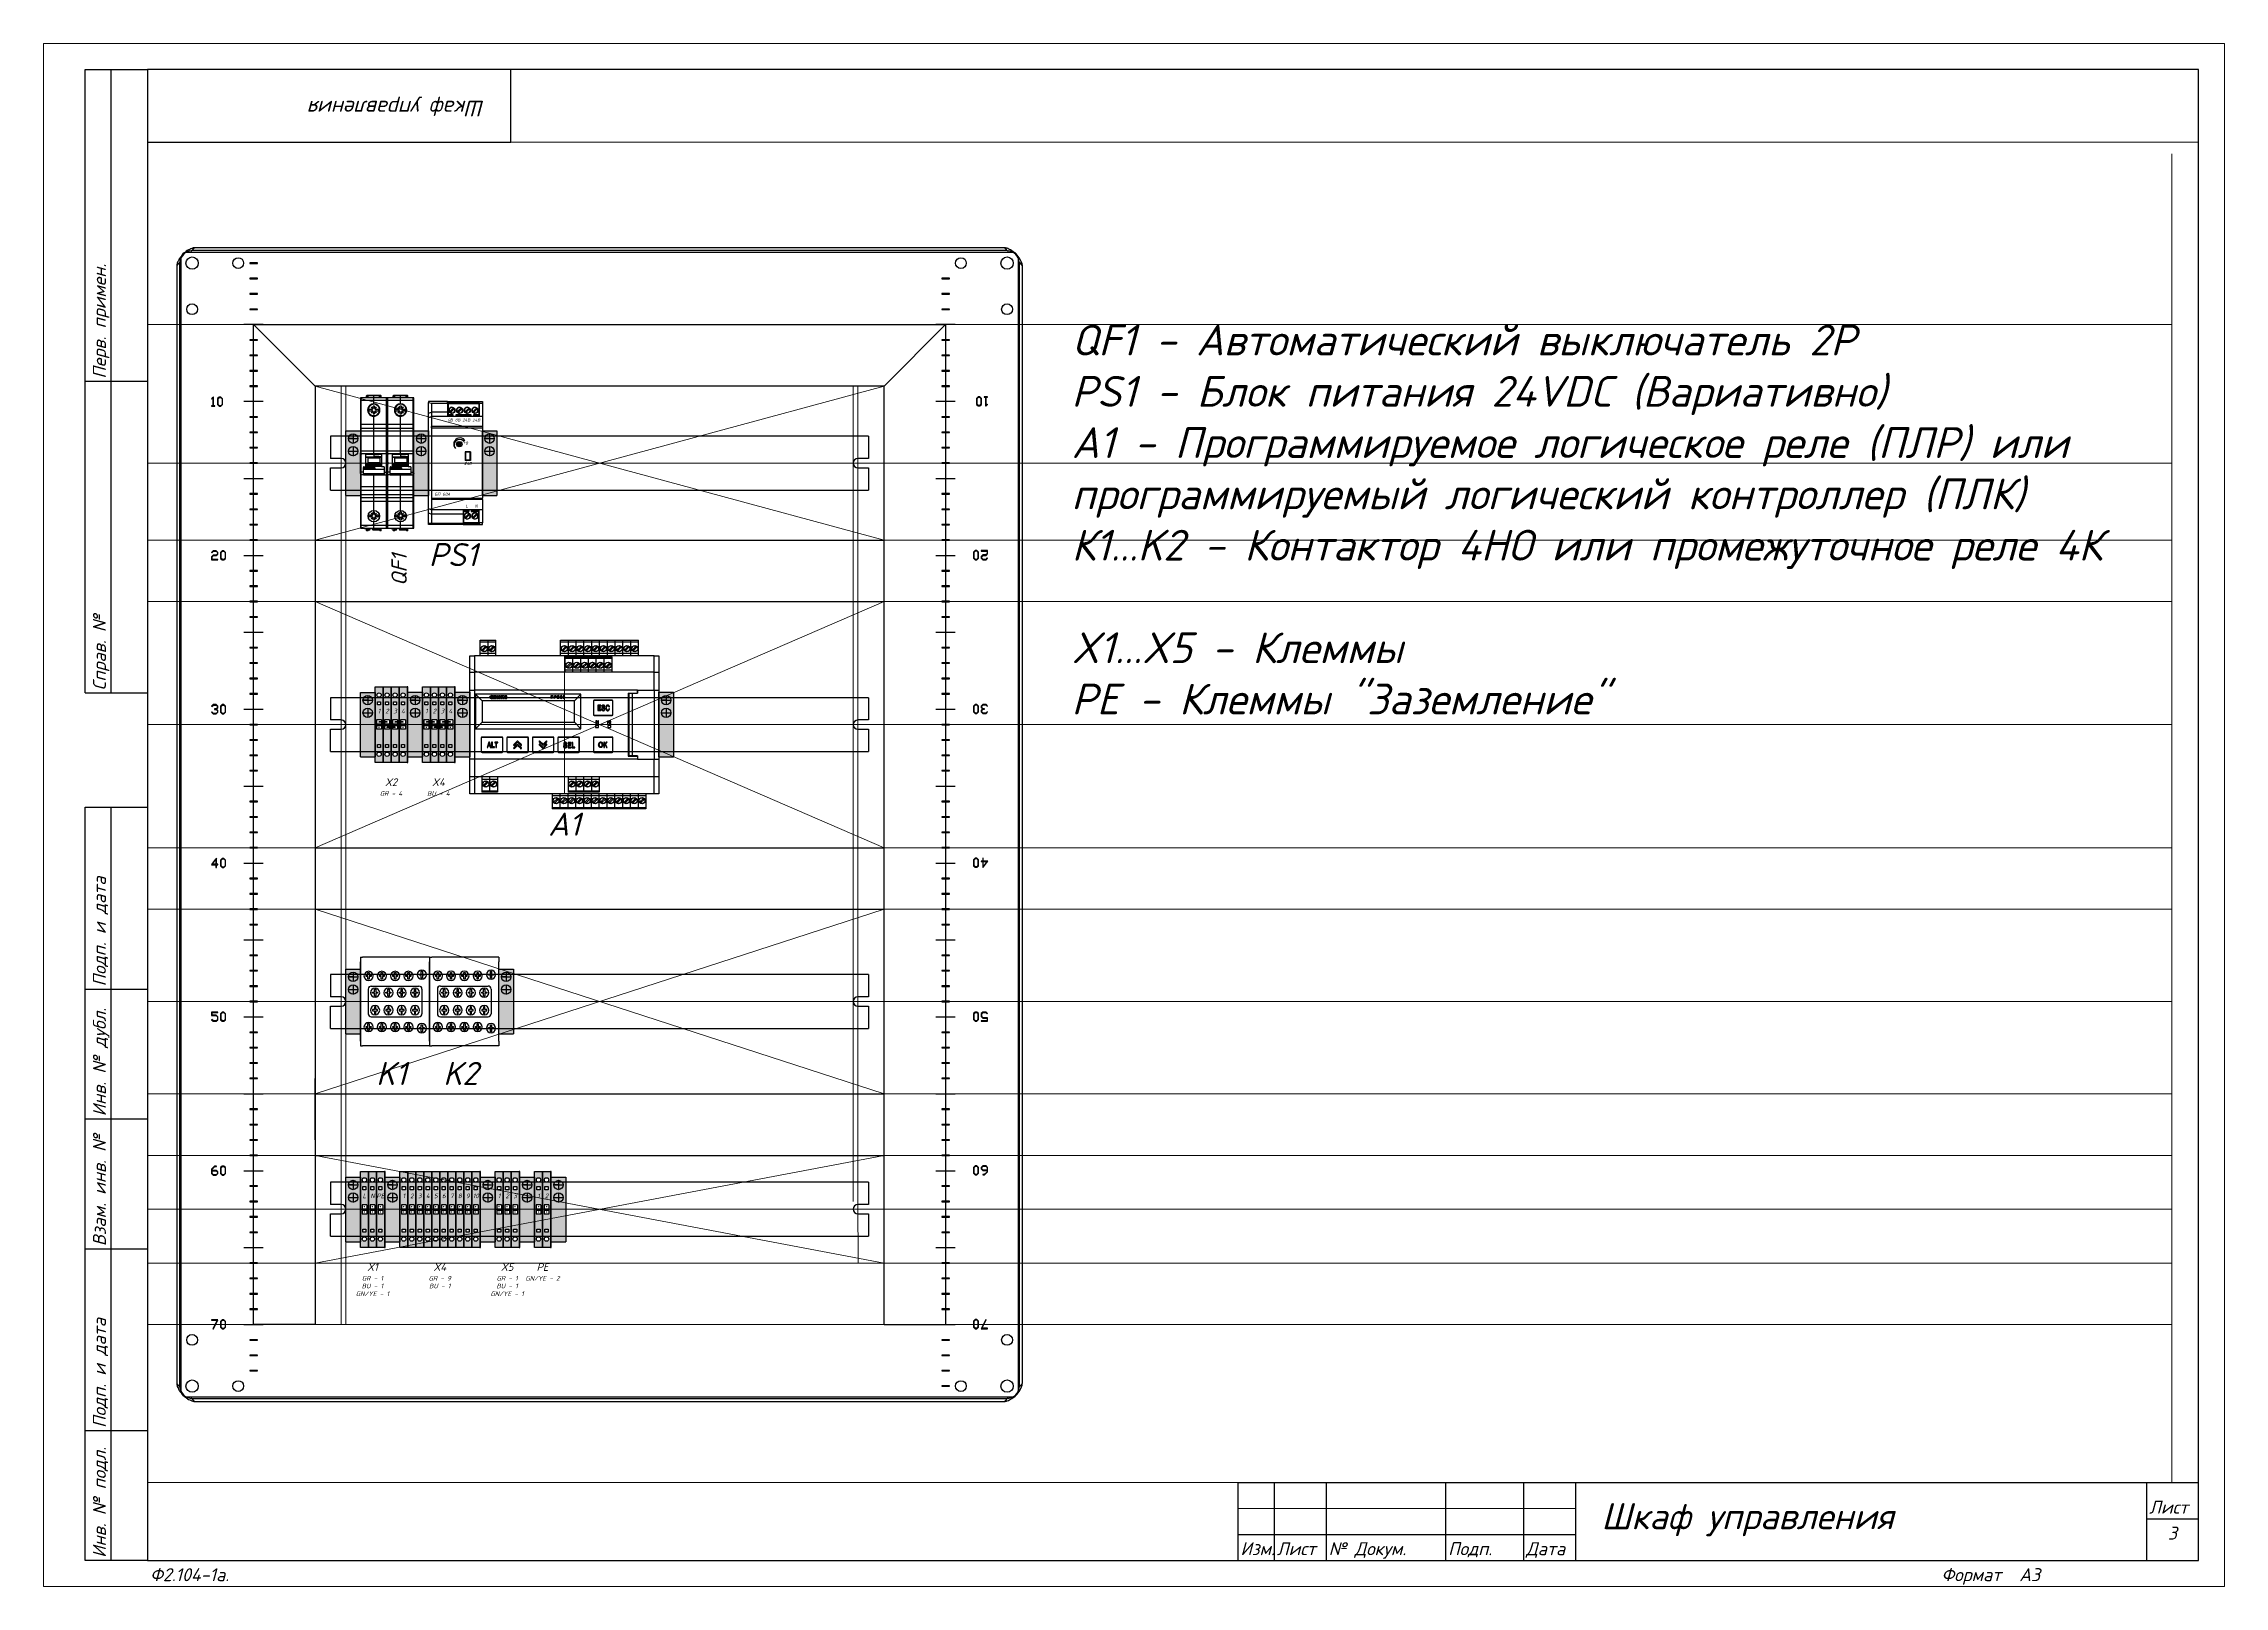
# Paper-space layout 'ДЭ27 15.01.31 О' of a CAD drawing. Header units: millimetres. Extents: x 0 to 420, y 0 to 297.
# The model-space entities are those that its viewports show. They can reach past a viewport. Long polylines and large blocks are cut down to what shows.
import ezdxf
from ezdxf.enums import TextEntityAlignment as Align

# ---------------------------------------------------------------- set-up
doc = ezdxf.new("R2010")
doc.units = ezdxf.units.MM
for name, color, linetype, lineweight in [('4', 4, 'Continuous', 15), ('КК перф 40х60', 6, 'Continuous', 30), ('Основная', 7, 'Continuous', 30), ('Перемычка', 6, 'Continuous', 140), ('Трубка ПВХ', 8, 'Continuous', 40)]:
    doc.layers.add(name, color=color, linetype=linetype, lineweight=lineweight)
doc.layers.add('Привязки', color=2, linetype='Continuous', lineweight=0, plot=False, transparency=0.8)
doc.layers.add('рамка', color=253, linetype='Continuous', lineweight=5, transparency=0.8)
doc.styles.add('текст', font='isocpeui.ttf')

# ---------------------------------------------------------------- blocks, each defined once
blk = doc.blocks.new('*U110')
for p, q in [((8, 232), (8, 292)), ((8, 292), (20, 292)), ((13, 232), (13, 292)), ((90, 292), (90, 292)), ((90, 292), (90, 292)), ((90, 278), (90, 292)), ((90, 292), (90, 292)), ((90, 292), (90, 292)), ((90, 292), (90, 292)), ((20, 278), (90, 278)), ((8, 232), (20, 232)), ((8, 172), (8, 232)), ((13, 172), (13, 232)), ((8, 172), (20, 172)), ((8, 115), (8, 150)), ((8, 150), (20, 150)), ((13, 115), (13, 150)), ((8, 90), (8, 115)), ((8, 115), (20, 115)), ((13, 90), (13, 115)), ((8, 65), (8, 90)), ((8, 90), (20, 90)), ((13, 65), (13, 90)), ((8, 30), (8, 65)), ((8, 65), (20, 65)), ((13, 30), (13, 65)), ((8, 5), (8, 30)), ((8, 30), (20, 30)), ((13, 5), (13, 30)), ((230, 20), (415, 20)), ((230, 20), (230, 5)), ((237, 20), (237, 5)), ((247, 20), (247, 5)), ((270, 20), (270, 5)), ((285, 20), (285, 5)), ((295, 20), (295, 5)), ((405, 20), (405, 5)), ((415, 20), (415, 20)), ((415, 20), (415, 20)), ((405, 13), (415, 13)), ((230, 10), (295, 10)), ((20, 5), (8, 5)), ((230, 5), (295, 5)), ((415, 5), (415, 5)), ((415, 5), (415, 5)), ((415, 5), (415, 5)), ((415, 5), (415, 5)), ((415, 5), (415, 5)), ((415, 5), (415, 5)), ((415, 5), (415, 5))]:
    blk.add_line(p, q)
blk.add_lwpolyline([(20, 5), (415, 5), (415, 292), (20, 292)], close=True)
at = {"layer": '4'}
for p, q in [((230, 15), (295, 15)), ((415, 5), (415, 5)), ((415, 5), (415, 5)), ((415, 5), (415, 5)), ((415, 5), (415, 5)), ((415, 5), (415, 5)), ((415, 5), (415, 5)), ((415, 5), (415, 5)), ((415, 5), (415, 5)), ((415, 5), (415, 5))]:
    blk.add_line(p, q, dxfattribs=at)
at = {"layer": 'Привязки'}
blk.add_lwpolyline([(0, 0), (420, 0), (420, 297), (0, 297)], close=True, dxfattribs=at)
at = {"layer": 'рамка'}
blk.add_lwpolyline([(0, 297), (420, 297), (420, 0), (0, 0)], close=True, dxfattribs=at)
at = {"style": 'текст'}
for s, p in [('Перв. примен.', (12, 232.5)), ('Справ. №', (12, 172.5)), ('Подп. и дата', (12, 115.5)), ('Инв. № дубл.', (12, 90.5)), ('Взам. инв. №', (12, 65.5)), ('Подп. и дата', (12, 30.5)), ('Инв. № подл.', (12, 5.5))]:
    blk.add_text(s, height=2.5, rotation=90, dxfattribs=at).set_placement(p)
for s, height, p in [('Лист', 2.5, (405.5, 14)), ('Изм.', 2.5, (230.5, 6)), ('Лист', 2.5, (237.5, 6)), ('№ Докум.', 2.5, (247.5, 6)), ('Подп.', 2.5, (270.5, 6)), ('Дата', 2.5, (285.5, 6)), ('Ф2.104-1.', 0.005, (20, 4.99)), ('Разраб.', 0.0000135, (415, 5)), ('Пров.', 0.0000135, (415, 5)), ('Т.контр.', 0.0000135, (415, 5)), ('Н.контр.', 0.0000135, (415, 5)), ('Утв.', 0.0000135, (415, 5)), ('Лит.', 0.0000135, (415, 5)), ('Масса', 0.0000135, (415, 5)), ('Масштаб', 0.0000135, (415, 5)), ('Листов', 0.0000135, (415, 5)), ('Ф2.104-1а.', 2.5, (20.5, 1)), ('Формат', 2.5, (365.5, 1)), ('А3', 2.5, (380.5, 1)), ('А4', 0.025, (419.61, 0.01)), ('А2', 0.00833, (419.87, 0)), ('А1', 0.00625, (419.9, 0)), ('А0', 0.005, (419.92, 0))]:
    blk.add_text(s, height=height, dxfattribs=at).set_placement(p)
for tag, p, height in [('12', (90, 292), 0.00000373), ('13', (90, 292), 0.00000373), ('27', (90, 292), 0.00000522), ('29', (105, 249), 3.5), ('ИЗМ2', (230.5, 16), 2.5), ('ЛИСТИЗМ2', (237.5, 16), 2.5), ('№ДОКУМИЗМ2', (247.5, 16), 2.5), ('28', (415, 20), 0.0000438), ('ИЗМ1', (230.5, 11), 2.5), ('ЛИСТИЗМ1', (237.5, 11), 2.5), ('№ДОКУМИЗМ1', (247.5, 11), 2.5), ('ПОДПИЗМ1', (270.5, 11), 2.5), ('ДАТАИЗМ1', (285.5, 11), 2.5), ('ДАТАНКОНТР', (285.5, 11), 2.5), ('ОБОЗНАЧЕНИЕ', (300, 11), 5), ('ДАТАУТВ', (285.5, 6), 2.5), ('РАЗРАБ', (415, 5), 0.0000135), ('ЛИСТОВ', (415, 5), 0.0000135), ('ПРОВ', (415, 5), 0.0000135), ('ТКОНТР', (415, 5), 0.0000135), ('НКОНТР', (415, 5), 0.0000135), ('УТВ', (415, 5), 0.0000135), ('10', (415, 5), 0.0000135), ('11', (415, 5), 0.0000135), ('ПОДПИЗМ2', (415, 5), 0.0000135), ('ДАТАИЗМ2', (415, 5), 0.0000135), ('ИЗМ3', (415, 5), 0.0000135), ('ЛИСТИЗМ3', (415, 5), 0.0000135), ('№ДОКУМИЗМ3', (415, 5), 0.0000135), ('ПОДПИЗМ3', (415, 5), 0.0000135), ('ДАТАИЗМ3', (415, 5), 0.0000135), ('ИЗМ4', (415, 5), 0.0000135), ('ЛИСТИЗМ4', (415, 5), 0.0000135), ('№ДОКУМИЗМ4', (415, 5), 0.0000135), ('ПОДПИЗМ4', (415, 5), 0.0000135), ('ДАТАИЗМ4', (415, 5), 0.0000135), ('ДАТАРАЗРАБ', (415, 5), 0.0000135), ('ДАТАПРОВ', (415, 5), 0.0000135), ('ДАТАТКОНТР', (415, 5), 0.0000135)]:
    blk.add_attdef(tag, p, '', height=height, dxfattribs=at)
for tag, p, height, rotation in [('ОБОЗНАЧЕНИЕ-ВЕРХ', (85, 286), 3.5, 180), ('ПРИМЕНЯЕМОСТЬ', (19, 232.5), 2.5, 90), ('СПРАВ№', (19, 172.5), 2.5, 90), ('ДАТАУЧЁТАДУБЛ', (19, 115.5), 2.5, 90), ('ИНВ№ДУБЛ', (19, 90.5), 2.5, 90), ('ВЗАМИНВ№', (19, 65.5), 2.5, 90), ('ДАТАУЧЁТА', (19, 30.5), 2.5, 90), ('ИНВ№ПОДЛ', (19, 5.5), 2.5, 90)]:
    blk.add_attdef(tag, p, '', height=height, rotation=rotation, dxfattribs=at)
blk.add_attdef('30', text='', height=5, dxfattribs=at).set_placement((355, 34), align=Align.MIDDLE)
for tag, height, p in [('ЛИСТ', 2.5, (410, 9)), ('НАИМЕНОВАНИЕ1', 0.000027, (415, 5)), ('НАИМЕНОВАНИЕ2', 0.0000189, (415, 5)), ('НАИМЕНОВАНИЕ3', 0.0000189, (415, 5)), ('НАИМЕНОВАНИЕ4', 0.0000135, (415, 5)), ('МАССА', 0.0000189, (415, 5)), ('МАСШТАБ', 0.0000189, (415, 5)), ('МАТЕРИАЛ1', 0.0000135, (415, 5)), ('МАТЕРИАЛ2', 0.0000135, (415, 5)), ('МАТЕРИАЛ3', 0.0000135, (415, 5)), ('ПРЕДПРИЯТИЕ1', 0.0000189, (415, 5)), ('ПРЕДПРИЯТИЕ2', 0.0000189, (415, 5)), ('ПРЕДПРИЯТИЕ3', 0.0000189, (415, 5))]:
    blk.add_attdef(tag, text='', height=height, dxfattribs=at).set_placement(p, align=Align.CENTER)
for tag in ['ЛИТЕРА', 'ЛИТЕРА2', 'ЛИТЕРА3']:
    blk.add_attdef(tag, text='', height=0.0000135, dxfattribs=at).set_placement((415, 5), align=Align.RIGHT)
for tag in ['ИНДЕКС', 'ИНДЕКС2', 'ИНДЕКС3']:
    blk.add_attdef(tag, text='', height=0.0000135, dxfattribs=at).set_placement((415, 5), align=Align.TOP_LEFT)
blk = doc.blocks.new('Стопор на DIN')
at = {"layer": 'Основная', "true_color": 0x939598}
h = blk.add_hatch(color=252, dxfattribs=at)
h.dxf.hatch_style = 1
h.paths.add_polyline_path([(0, 21), (-9.5, 21), (-9.5, -21), (0, -21)])
at = {"layer": 'Основная'}
for p, q in [((-9.5, -21), (-9.5, 21)), ((-9.5, 21), (0, 21)), ((-4.8, 15.9), (-7.8, 15.9)), ((-7.8, 15.9), (-1.7, 15.9)), ((-4.8, 19), (-4.8, 12.9)), ((0, 21), (0, -21)), ((-7.8, 7.7), (-1.7, 7.7)), ((-4.8, 10.7), (-4.8, 4.6)), ((-9.5, -21), (0, -21))]:
    blk.add_line(p, q, dxfattribs=at)
for centre in [(-4.8, 15.9), (-4.8, 7.7)]:
    blk.add_circle(centre, 3.05, dxfattribs=at)
blk = doc.blocks.new('1P Автоматический выключатель')
at = {"layer": 'Основная', "linetype": 'Continuous'}
for p, q in [((4.2, 44), (3.9, 43.8)), ((3.9, 42.5), (3.9, 43.8)), ((4.2, 43.5), (3.9, 43.3)), ((4.2, 43.5), (4.2, 44)), ((13.2, 44), (4.2, 44)), ((4.2, 43.5), (4.7, 43.5)), ((4.7, 43.5), (4.7, 44)), ((4.9, 42.5), (4.9, 43.7)), ((12.4, 43.7), (4.9, 43.7)), ((8.7, 42.5), (8.7, 44)), ((12.4, 42.5), (12.4, 44)), ((12.8, 44), (12.8, 43.5)), ((12.8, 43.5), (13.4, 43.5)), ((13.4, 43.8), (13.2, 44)), ((13.4, 42.5), (13.4, 43.8)), ((0, 42.2), (0, 6.6)), ((0.2, 42.4), (0.2, 6.5)), ((0.2, 42.4), (0.5, 42.4)), ((0.2, 40.6), (0.5, 40.6)), ((0.5, 5.7), (0.5, 42.5)), ((16.9, 42.5), (0.5, 42.5)), ((16.9, 40.6), (0.5, 40.6)), ((5.5, 35.1), (7.7, 35.1)), ((7.7, 33.8), (5.5, 33.8)), ((6.1, 31.5), (6.3, 31.5)), ((6.9, 31), (6.8, 31)), ((6.9, 36.3), (7.8, 35.3)), ((7.9, 35.5), (6.9, 36.3)), ((7.8, 33.7), (6.9, 32.7)), ((6.9, 32.7), (7.9, 33.6)), ((7.4, 30.8), (7.3, 30.8)), ((7.8, 35.3), (7.9, 35.4)), ((7.9, 33.6), (7.8, 33.7)), ((8.7, 30.7), (7.8, 30.7)), ((8.7, 30.6), (8.1, 30.6)), ((8.2, 35.6), (8.2, 37)), ((8.2, 33.4), (8.2, 32)), ((8.7, 38.4), (8.4, 38.4)), ((8.7, 38.5), (8.7, 42.5)), ((8.7, 38.4), (8.7, 38.5)), ((8.7, 38.4), (8.7, 38.3)), ((8.7, 30.8), (8.7, 30.7)), ((8.7, 30.6), (8.7, 30.7)), ((8.7, 30.6), (9.5, 30.7)), ((8.7, 30.5), (8.7, 30.6)), ((8.9, 30.6), (8.7, 30.6)), ((8.7, 6), (8.7, 30.5)), ((9.2, 37), (9.2, 35.6)), ((9.2, 33.4), (9.2, 32)), ((10.5, 36.3), (9.5, 35.5)), ((9.5, 35.4), (9.6, 35.3)), ((9.6, 33.7), (9.5, 33.6)), ((9.5, 33.5), (10.5, 32.7)), ((9.6, 35.3), (10.5, 36.3)), ((10.5, 32.7), (9.6, 33.7)), ((10.1, 30.8), (9.6, 30.8)), ((9.7, 35.1), (11.9, 35.1)), ((11.9, 33.8), (9.7, 33.8)), ((16.9, 5.7), (16.9, 42.5)), ((17.2, 42.4), (16.9, 42.4)), ((17.2, 40.6), (16.9, 40.6)), ((17.2, 6.5), (17.2, 42.4)), ((17.4, -42.2), (17.4, 42.2)), ((0.2, 25), (0.5, 25)), ((0.2, 22.4), (0.5, 22.4)), ((0.2, 20.7), (0.5, 20.7)), ((16.9, 25), (0.5, 25)), ((16.9, 22.5), (0.5, 22.5)), ((16.9, 20.7), (0.5, 20.7)), ((17.2, 25), (16.9, 25)), ((17.2, 22.4), (16.9, 22.4)), ((17.2, 20.7), (16.9, 20.7)), ((0, -6.6), (0, 6.6)), ((0.2, 7.7), (0.5, 7.7)), ((0.2, -1), (0.2, 1)), ((0.4, 5.9), (0.5, 5.9)), ((16.9, 7.7), (0.5, 7.7)), ((16.9, 6), (0.5, 6)), ((0.5, -5.7), (0.5, 5.7)), ((8.7, 5.6), (3.4, 5.6)), ((3.4, -2.4), (3.4, 5.6)), ((3.4, 4.1), (8.7, 4.2)), ((3.4, 3.9), (5.5, 3.9)), ((4.7, 3.5), (12.7, 3.5)), ((4.7, 3.5), (4.7, 0.4)), ((4.7, 0.4), (12.7, 0.4)), ((5.5, 4.1), (5.5, 3.9)), ((5.5, 3.9), (5.5, 3.8)), ((5.5, 3.8), (11.9, 3.8)), ((5.7, 4.1), (5.7, 3.8)), ((6.4, 4.1), (6.4, 3.8)), ((6.5, 4.1), (6.5, 3.8)), ((6.7, 4.1), (6.7, 3.8)), ((8.7, 6), (8.7, 4.2)), ((13.9, 5.6), (8.7, 5.6)), ((12, 4.3), (8.7, 4.3)), ((10.4, 3.8), (10.7, 4)), ((10.7, 4), (10.7, 3.8)), ((11.9, 4.3), (11.9, 3.9)), ((11.9, 3.9), (11.9, 3.8)), ((11.9, 3.9), (13.9, 3.9)), ((12, 4.1), (12, 4.3)), ((13.9, 4.1), (12, 4.1)), ((12.7, 3.5), (12.7, 0.4)), ((13.9, -2.4), (13.9, 5.6)), ((17.2, 7.7), (16.9, 7.7)), ((17, 5.9), (16.9, 5.9)), ((16.9, 5.7), (16.9, -5.7)), ((0, -6.6), (0, -42.2)), ((0.2, -6.5), (0.2, -42.4)), ((0.2, -7.7), (0.5, -7.7)), ((0.4, -5.9), (0.5, -5.9)), ((0.5, -42.5), (0.5, -5.7)), ((2, -6), (0.5, -6)), ((2, -7.7), (0.5, -7.7)), ((2.2, -2.4), (2, -2.5)), ((2, -2.5), (2, -2.8)), ((2, -2.8), (9.1, -2.8)), ((2, -7.9), (2, -2.8)), ((2, -3.7), (9.1, -3.7)), ((2, -3.9), (9.1, -3.9)), ((15.4, -4.2), (2, -4.2)), ((15.4, -6.9), (2, -6.9)), ((15.4, -7.2), (2, -7.2)), ((15.4, -7.9), (2, -7.9)), ((2.2, -2.4), (3.8, -2.4)), ((13.6, -0.6), (3.8, -0.6)), ((3.8, -1.4), (3.8, -0.6)), ((13.6, -1.1), (3.8, -1.1)), ((13.6, -1.3), (3.8, -1.3)), ((3.8, -1.4), (5.2, -1.4)), ((3.8, -2.2), (3.8, -1.4)), ((13.6, -2.2), (3.8, -2.2)), ((3.8, -2.4), (3.8, -2.2)), ((13.6, -2.3), (3.8, -2.3)), ((5.2, -1.4), (5.4, -1.4)), ((5.2, -1.4), (5.2, -1.7)), ((5.4, -1.4), (6.3, -1.4)), ((5.4, -1.7), (5.4, -1.4)), ((5.4, -1.7), (5.4, -1.9)), ((6.3, -1.4), (6.5, -1.4)), ((6.3, -1.4), (6.3, -1.7)), ((6.3, -1.7), (6.3, -1.9)), ((6.5, -1.4), (8.3, -1.4)), ((6.5, -1.7), (6.5, -1.4)), ((8.3, -1.4), (8.5, -1.4)), ((8.3, -1.4), (8.3, -1.7)), ((8.5, -1.4), (9.1, -1.4)), ((8.5, -1.7), (8.5, -1.4)), ((8.5, -1.7), (8.5, -1.9)), ((8.7, -30.7), (8.7, -7.9)), ((9.1, -1.4), (9.3, -1.4)), ((9.1, -1.4), (9.1, -1.7)), ((9.1, -1.7), (9.1, -1.9)), ((9.1, -3.9), (9.1, -2.8)), ((9.3, -1.4), (9.8, -1.4)), ((9.3, -1.7), (9.3, -1.4)), ((9.4, -3), (9.4, -3.7)), ((9.8, -1.4), (10, -1.4)), ((9.8, -1.4), (9.8, -2)), ((9.8, -2), (10, -2)), ((10, -1.4), (11.3, -1.4)), ((10, -2), (10, -1.4)), ((11.3, -1.4), (11.5, -1.4)), ((11.3, -1.4), (11.3, -2)), ((11.3, -2), (11.5, -2)), ((11.5, -2), (11.5, -1.4)), ((11.5, -1.4), (13.6, -1.4)), ((13.6, -1.4), (13.6, -0.6)), ((13.6, -1.4), (13.6, -2.2)), ((13.6, -2.2), (13.6, -2.4)), ((15.4, -2.4), (13.6, -2.4)), ((15.4, -2.4), (15.4, -7.9)), ((15.4, -6), (16.9, -6)), ((15.4, -7.7), (16.9, -7.7)), ((16.9, -42.5), (16.9, -5.7)), ((17, -5.9), (16.9, -5.9)), ((17.2, -7.7), (16.9, -7.7)), ((17.2, -42.4), (17.2, -6.5)), ((0.2, -15.4), (0.5, -15.4)), ((0.2, -20.7), (0.5, -20.7)), ((0.2, -22.4), (0.5, -22.4)), ((0.2, -25), (0.5, -25)), ((16.9, -15.5), (0.5, -15.5)), ((16.9, -20.7), (0.5, -20.7)), ((16.9, -22.5), (0.5, -22.5)), ((16.9, -25), (0.5, -25)), ((17.2, -15.4), (16.9, -15.4)), ((17.2, -20.7), (16.9, -20.7)), ((17.2, -22.4), (16.9, -22.4)), ((17.2, -25), (16.9, -25)), ((0.2, -40.6), (0.5, -40.6)), ((0.2, -42.4), (0.5, -42.4)), ((16.9, -40.6), (0.5, -40.6)), ((16.9, -42.5), (0.5, -42.5)), ((2.6, -42.6), (2.6, -42.5)), ((2.8, -42.6), (2.8, -42.5)), ((3.9, -43.8), (3.9, -42.5)), ((4.9, -43.7), (4.9, -42.5)), ((5.5, -33.7), (7.7, -33.7)), ((7.7, -35), (5.5, -35)), ((5.8, -42.5), (5.8, -43.2)), ((6.1, -42.5), (6.1, -43.2)), ((6.5, -42.6), (6.5, -42.5)), ((7.9, -33.4), (6.9, -32.6)), ((6.9, -32.6), (7.8, -33.6)), ((7.8, -35.2), (6.9, -36.2)), ((6.9, -36.2), (7.9, -35.4)), ((7.7, -42.5), (7.7, -42.8)), ((7.8, -33.6), (7.9, -33.5)), ((7.9, -35.3), (7.8, -35.2)), ((7.9, -42.5), (7.9, -42.8)), ((8.2, -33.3), (8.2, -31.9)), ((8.2, -36.9), (8.2, -35.5)), ((8.7, -42.5), (8.7, -38.2)), ((9.2, -33.3), (9.2, -31.9)), ((9.2, -35.5), (9.2, -36.9)), ((10.5, -32.6), (9.5, -33.5)), ((9.5, -33.5), (9.6, -33.6)), ((9.6, -35.2), (9.5, -35.3)), ((9.5, -35.4), (10.5, -36.2)), ((9.6, -33.6), (10.5, -32.6)), ((10.5, -36.2), (9.6, -35.2)), ((9.7, -33.7), (11.9, -33.7)), ((11.9, -35), (9.7, -35)), ((12.4, -42.5), (12.4, -43.7)), ((13.4, -43.8), (13.4, -42.5)), ((14.6, -42.6), (14.6, -42.5)), ((14.8, -42.6), (14.8, -42.5)), ((17.2, -40.6), (16.9, -40.6)), ((17.2, -42.4), (16.9, -42.4)), ((2.6, -42.6), (3.9, -42.6)), ((4.2, -43.5), (3.9, -43.3)), ((4.2, -44), (3.9, -43.8)), ((4.7, -43.5), (4.2, -43.5)), ((4.2, -44), (4.2, -43.5)), ((4.7, -44), (4.2, -44)), ((4.7, -44), (4.7, -43.5)), ((5.8, -43.2), (4.9, -43.2)), ((5.8, -43.5), (4.9, -43.5)), ((5.8, -43.2), (6.1, -43.2)), ((5.8, -43.5), (5.8, -43.2)), ((7.7, -42.6), (6.1, -42.6)), ((7.9, -42.8), (7.7, -42.8)), ((7.9, -42.8), (12.4, -42.9)), ((8.3, -43.3), (12.4, -43.4)), ((13.2, -43.5), (12.8, -43.5)), ((12.8, -43.5), (12.8, -44)), ((13.2, -44), (12.8, -44)), ((13.2, -43.5), (13.4, -43.3)), ((13.2, -44), (13.2, -43.5)), ((13.2, -44), (13.4, -43.8)), ((14.8, -42.6), (13.4, -42.6))]:
    blk.add_line(p, q, dxfattribs=at)
at = {"layer": 'Основная'}
blk.add_line((16.9, -42.5), (16.9, 42.5), dxfattribs=at)
at = {"layer": 'Основная', "linetype": 'Continuous'}
for points in [[(6.9, 31), (6.9, 31), (6.9, 31.1), (6.8, 31.1), (6.8, 31.1), (6.8, 31.1), (6.8, 31.1), (6.7, 31.2), (6.7, 31.2), (6.7, 31.2), (6.7, 31.2), (6.7, 31.2), (6.7, 31.2), (6.7, 31.2), (6.7, 31.2), (6.7, 31.2)], [(7.5, 30.8), (7.4, 30.8), (7.3, 30.8), (7.3, 30.8), (7.2, 30.9), (7.2, 30.9), (7.1, 30.9), (7.1, 30.9), (7, 31), (7, 31), (6.9, 31)], [(7.6, 30.7), (7.5, 30.7), (7.5, 30.8)], [(8.7, 30.5), (8.6, 30.5), (8.5, 30.6), (8.4, 30.6), (8.3, 30.6), (8.2, 30.6), (8.1, 30.6), (8, 30.6), (7.9, 30.6), (7.8, 30.7), (7.8, 30.7), (7.7, 30.7), (7.6, 30.7)], [(0, 1.4), (0.1, 1.4), (0.1, 1.2), (0.2, 1.1), (0.2, 0.9), (0.2, 0.8), (0.3, 0.6), (0.3, 0.5), (0.3, 0.3), (0.3, 0.1), (0.3, 0)], [(0.3, 0), (0.3, -0.1), (0.3, -0.3), (0.3, -0.5), (0.3, -0.6), (0.2, -0.8), (0.2, -0.9), (0.2, -1.1), (0.1, -1.2), (0.1, -1.4), (0, -1.4)], [(7.7, -42.8), (7.7, -42.8), (7.7, -42.9), (7.7, -42.9), (7.7, -43), (7.7, -43), (7.8, -43.1), (7.8, -43.1), (7.8, -43.2), (7.9, -43.2), (8, -43.2), (8, -43.3), (8.1, -43.3), (8.2, -43.3), (8.2, -43.3), (8.3, -43.3), (8.3, -43.3)]]:
    blk.add_lwpolyline(points, dxfattribs=at)
blk.add_circle((8.7, -34.5), 3.75, dxfattribs=at)
for centre, radius, start, end in [((4.7, 43.7), 0.3, 0, 90), ((0.2, 42.2), 0.2, 90, 180), ((0.2, 42.2), 0.2, 98.0214, 100.1321), ((8.7, 34.5), 3.75, 270, 237.5106), ((8.7, 34.5), 3.25, 168.463, 191.537), ((8.7, 34.5), 2.12, 162.1391, 197.8609), ((8.7, 34.5), 3.75, 237.5102, 270), ((8.7, 34), 3.43, 248.4437, 251.0613), ((8.7, 34.5), 1.22, 147.8061, 180), ((8.7, 34.5), 1.22, 180, 212.1939), ((7.7, 35.3), 0.2, 270, 45.4387), ((7.7, 33.6), 0.2, 313.0821, 90), ((8, 35.6), 0.2, 225.4387, 0), ((8, 33.4), 0.2, 0, 133.0821), ((8.7, 34.5), 2.58, 78.463, 101.537), ((8.7, 34.5), 1.22, 65.0308, 114.9692), ((8.7, 34.5), 1.22, 245.0308, 294.9692), ((8.7, 34.5), 2.58, 258.463, 281.537), ((8.7, 34.3), 3.71, 269.0949, 269.6269), ((9.4, 35.6), 0.2, 180, 314.427), ((9.4, 33.4), 0.2, 45.573, 180), ((9.7, 35.3), 0.2, 134.427, 270), ((9.7, 33.6), 0.2, 90, 225.573), ((8.7, 34.5), 1.22, 327.8061, 32.1939), ((8.7, 34.5), 2.12, 342.1391, 17.8609), ((8.7, 34.5), 3.25, 348.4677, 11.5323), ((17.2, 42.2), 0.2, 0, 90), ((0.2, 22.2), 0.2, 90, 180), ((17.2, 22.2), 0.2, 0, 90), ((-3.3, 0.1), 3.63, 25.1846, 25.5893), ((-3.3, -0.1), 3.63, 334.4106, 334.8154), ((0.2, -15.2), 0.2, 180, 270), ((0.2, -22.2), 0.2, 180, 270), ((17.2, -15.2), 0.2, 270, 0), ((17.2, -22.2), 0.2, 270, 0), ((0.2, -42.2), 0.2, 180, 270), ((8.7, -34.4), 3.25, 168.4677, 191.5323), ((8.7, -34.4), 2.12, 162.1391, 197.8609), ((8.7, -34.4), 1.22, 147.8061, 212.1939), ((7.7, -33.5), 0.2, 270, 45.573), ((7.7, -35.2), 0.2, 314.427, 90), ((8, -33.3), 0.2, 225.573, 0), ((8, -35.5), 0.2, 0, 134.427), ((8.7, -34.4), 2.58, 78.463, 101.537), ((8.7, -34.4), 1.22, 65.0308, 114.9692), ((8.7, -34.4), 1.22, 245.0308, 294.9692), ((8.7, -34.4), 2.58, 258.463, 281.537), ((9.4, -33.3), 0.2, 180, 313.0821), ((9.4, -35.5), 0.2, 45.4387, 180), ((9.7, -33.5), 0.2, 133.0821, 270), ((9.7, -35.2), 0.2, 90, 225.4387), ((8.7, -34.4), 1.22, 0, 32.1939), ((8.7, -34.4), 1.22, 327.8061, 0), ((8.7, -34.4), 2.12, 342.1391, 17.8609), ((8.7, -34.4), 3.25, 348.463, 11.537), ((17.2, -42.2), 0.2, 270, 0), ((4.7, -43.7), 0.3, 270, 0), ((5.8, -43.2), 0.3, 270.5773, 0.0001), ((12.8, -43.7), 0.3, 180, 270)]:
    blk.add_arc(centre, radius, start, end, dxfattribs=at)
for centre, major_axis, ratio, start_param, end_param in [((4.7, 43.1), (0, 0.424), 0.707107, -1.570796, 0), ((12.8, 43.1), (0, -0.424), 0.707107, 3.141593, 4.712389), ((8.7, 34.5), (-0.96, 3.84), 0.999989, -0.244062, 2.364686), ((8.7, 34.5), (0, 4.02), 0.99999, 0, 3.141593), ((8.7, 34.1), (0.08, 3.61), 0.995002, 2.648644, 2.797291), ((8.7, 34.5), (0, 3.98), 0.999992, -3.141593, 0), ((8.7, 34.5), (0.49, 3.9), 0.999992, -2.464465, 0.123964), ((9.1, -3), (-0.3, 0), 0.762405, -3.141593, -1.570796), ((9.1, -3.7), (-0.3, 0), 0.701661, 1.570796, 3.141593), ((4.7, -43.1), (0, 0.424), 0.707107, 3.141593, 4.712389), ((12.8, -43.1), (0, -0.424), 0.707107, -1.570796, 0)]:
    blk.add_ellipse(centre, major_axis=major_axis, ratio=ratio, start_param=start_param, end_param=end_param, dxfattribs=at)
for points, knots in [([(0, 40.6), (0, 40.6), (0, 40.6), (0, 40.6), (0, 40.6), (0, 40.6), (0, 40.6), (0.1, 40.6), (0.1, 40.6), (0.1, 40.6), (0.2, 40.6), (0.2, 40.6), (0.2, 40.6)], [0, 0, 0, 0, 0.008294, 0.024077, 0.048626, 0.082035, 0.174467, 0.298258, 0.448803, 0.620399, 0.806492, 1, 1, 1, 1]), ([(6.7, 31.3), (6.6, 31.4), (6.6, 31.4), (6.5, 31.4), (6.5, 31.5), (6.4, 31.5), (6.4, 31.5), (6.4, 31.5), (6.3, 31.5), (6.3, 31.5)], [0, 0, 0, 0, 0.379747, 0.538845, 0.676267, 0.791342, 0.883621, 0.952977, 1, 1, 1, 1]), ([(6.3, 31.5), (6.3, 31.5), (6.3, 31.5), (6.3, 31.5), (6.3, 31.5), (6.3, 31.5), (6.3, 31.5), (6.3, 31.5), (6.3, 31.5), (6.3, 31.5), (6.3, 31.4), (6.4, 31.4), (6.4, 31.4), (6.4, 31.4), (6.5, 31.3), (6.5, 31.3), (6.6, 31.2), (6.8, 31.1), (6.9, 31), (6.9, 31)], [0, 0, 0, 0, 0.007018, 0.012553, 0.017389, 0.022644, 0.029231, 0.037639, 0.048102, 0.06074, 0.092744, 0.133867, 0.184095, 0.243299, 0.311264, 0.3877, 0.564453, 0.769976, 1, 1, 1, 1]), ([(6.6, 31.3), (6.6, 31.3), (6.6, 31.3), (6.6, 31.3), (6.7, 31.3), (6.7, 31.3), (6.7, 31.3), (6.8, 31.2), (6.9, 31.2), (6.9, 31.2), (7, 31.2)], [0, 0, 0, 0, 0.019291, 0.044246, 0.111993, 0.203835, 0.319392, 0.457899, 0.618335, 1, 1, 1, 1]), ([(6.7, 31.2), (6.7, 31.2), (6.6, 31.2), (6.6, 31.3), (6.6, 31.3), (6.6, 31.3), (6.6, 31.3), (6.6, 31.3), (6.6, 31.3), (6.6, 31.3), (6.6, 31.3), (6.6, 31.3), (6.6, 31.3), (6.6, 31.3)], [0, 0, 0, 0, 0.240117, 0.4434, 0.609549, 0.738805, 0.832444, 0.867128, 0.895132, 0.918769, 0.941698, 0.967862, 1, 1, 1, 1]), ([(7.4, 30.8), (7.3, 30.8), (7.2, 30.9), (7, 31), (6.8, 31.1), (6.7, 31.2), (6.7, 31.2), (6.7, 31.2)], [0, 0, 0, 0, 0.31596, 0.595391, 0.826826, 0.921237, 1, 1, 1, 1]), ([(7.5, 30.7), (7.5, 30.7), (7.5, 30.7), (7.5, 30.7), (7.5, 30.7), (7.5, 30.7), (7.5, 30.7), (7.4, 30.7), (7.4, 30.8), (7.4, 30.8), (7.3, 30.8), (7.2, 30.8), (7.2, 30.8), (7.1, 30.9), (7, 30.9), (6.9, 30.9), (6.8, 31), (6.7, 31), (6.7, 31.1)], [0, 0, 0, 0, 0.005458, 0.013291, 0.03389, 0.058559, 0.085593, 0.114115, 0.143649, 0.204724, 0.267565, 0.331589, 0.39648, 0.46205, 0.594753, 0.729025, 0.864326, 1, 1, 1, 1]), ([(7.4, 30.8), (7.4, 30.8), (7.4, 30.8), (7.5, 30.8), (7.5, 30.7), (7.5, 30.7), (7.5, 30.7), (7.5, 30.7), (7.5, 30.7), (7.5, 30.7), (7.5, 30.7), (7.5, 30.7), (7.5, 30.7), (7.5, 30.7), (7.5, 30.7), (7.5, 30.7), (7.5, 30.7), (7.5, 30.7), (7.5, 30.7), (7.5, 30.7)], [0, 0, 0, 0, 0.177438, 0.349744, 0.514857, 0.593714, 0.669295, 0.740714, 0.806733, 0.865693, 0.915298, 0.935731, 0.952732, 0.965958, 0.975151, 0.98038, 0.983704, 0.989826, 1, 1, 1, 1]), ([(8.7, 30.5), (8.5, 30.5), (8.1, 30.6), (7.7, 30.7), (7.5, 30.7)], [0, 0, 0, 0, 0.512397, 1, 1, 1, 1]), ([(9.6, 30.8), (9.6, 30.8), (9.6, 30.8), (9.6, 30.8), (9.5, 30.8), (9.5, 30.8), (9.4, 30.8), (9.3, 30.8), (9.1, 30.7), (8.9, 30.7), (8.8, 30.7), (8.7, 30.7)], [0, 0, 0, 0, 0.023304, 0.05548, 0.095738, 0.143181, 0.255996, 0.387171, 0.531126, 0.683471, 1, 1, 1, 1]), ([(8.7, 30.6), (8.8, 30.6), (8.9, 30.6), (9.1, 30.7), (9.2, 30.7), (9.3, 30.7), (9.4, 30.7), (9.5, 30.7), (9.5, 30.7), (9.5, 30.8), (9.6, 30.8), (9.6, 30.8), (9.6, 30.8), (9.6, 30.8), (9.6, 30.8), (9.6, 30.8), (9.6, 30.8), (9.6, 30.8), (9.6, 30.8), (9.6, 30.8), (9.6, 30.8), (9.6, 30.8), (9.6, 30.8), (9.6, 30.8), (9.6, 30.8)], [0, 0, 0, 0, 0.186183, 0.368913, 0.543145, 0.625037, 0.702028, 0.772811, 0.835875, 0.863994, 0.889549, 0.912325, 0.932118, 0.948739, 0.962035, 0.971902, 0.975546, 0.978354, 0.981777, 0.98313, 0.984932, 0.987454, 0.990789, 1, 1, 1, 1]), ([(8.7, 30.6), (8.7, 30.6), (8.8, 30.6), (8.8, 30.6), (8.8, 30.6)], [0, 0, 0, 0, 0.516289, 1, 1, 1, 1]), ([(8.8, 30.6), (8.9, 30.6), (9.1, 30.6), (9.4, 30.6), (9.8, 30.7), (10.3, 30.9), (10.6, 31), (10.8, 31.1)], [0, 0, 0, 0, 0.121776, 0.244126, 0.491017, 0.74288, 1, 1, 1, 1]), ([(17.4, 40.6), (17.4, 40.6), (17.4, 40.6), (17.4, 40.6), (17.4, 40.6), (17.4, 40.6), (17.4, 40.6), (17.3, 40.6), (17.3, 40.6), (17.3, 40.6), (17.2, 40.6), (17.2, 40.6), (17.2, 40.6)], [0, 0, 0, 0, 0.008294, 0.024077, 0.048626, 0.082035, 0.174467, 0.298258, 0.448803, 0.620399, 0.806492, 1, 1, 1, 1]), ([(0, 25), (0, 25), (0, 25), (0, 25), (0, 25), (0, 25), (0, 25), (0, 25), (0, 25), (0.1, 25), (0.1, 25), (0.1, 25), (0.2, 25), (0.2, 25), (0.2, 25)], [0, 0, 0, 0, 0.005895, 0.020644, 0.044651, 0.077778, 0.119734, 0.170138, 0.228512, 0.294299, 0.445542, 0.618083, 0.805291, 1, 1, 1, 1]), ([(0, 20.7), (0, 20.7), (0, 20.7), (0, 20.7), (0, 20.7), (0, 20.7), (0, 20.7), (0.1, 20.7), (0.1, 20.7), (0.1, 20.7), (0.2, 20.7), (0.2, 20.7)], [0, 0, 0, 0, 0.011049, 0.028326, 0.053708, 0.087568, 0.180168, 0.303483, 0.4531, 0.623445, 1, 1, 1, 1]), ([(17.4, 25), (17.4, 25), (17.4, 25), (17.4, 25), (17.4, 25), (17.4, 25), (17.4, 25), (17.4, 25), (17.4, 25), (17.3, 25), (17.3, 25), (17.3, 25), (17.2, 25), (17.2, 25), (17.2, 25)], [0, 0, 0, 0, 0.005889, 0.020641, 0.044648, 0.077774, 0.119731, 0.170135, 0.228509, 0.294297, 0.44554, 0.618082, 0.805291, 1, 1, 1, 1]), ([(17.4, 20.7), (17.4, 20.7), (17.4, 20.7), (17.4, 20.7), (17.4, 20.7), (17.4, 20.7), (17.4, 20.7), (17.3, 20.7), (17.3, 20.7), (17.3, 20.7), (17.2, 20.7), (17.2, 20.7)], [0, 0, 0, 0, 0.011049, 0.028325, 0.053709, 0.087567, 0.180169, 0.303485, 0.4531, 0.623446, 1, 1, 1, 1]), ([(0, 7.7), (0, 7.7), (0, 7.7), (0, 7.7), (0, 7.7), (0, 7.7), (0, 7.7), (0, 7.7), (0, 7.7), (0.1, 7.7), (0.1, 7.7), (0.1, 7.7), (0.2, 7.7), (0.2, 7.7), (0.2, 7.7)], [0, 0, 0, 0, 0.006112, 0.020951, 0.045011, 0.078174, 0.120154, 0.170571, 0.228947, 0.294727, 0.44592, 0.618366, 0.805443, 1, 1, 1, 1]), ([(0.2, 6.5), (0.2, 6.5), (0.2, 6.5), (0.2, 6.6), (0.1, 6.6), (0.1, 6.6), (0.1, 6.7), (0.1, 6.7), (0.1, 6.7), (0.1, 6.7), (0.1, 6.7), (0.1, 6.7), (0.1, 6.7), (0, 6.7), (0, 6.7), (0, 6.7), (0, 6.7), (0, 6.7), (0, 6.7), (0, 6.6), (0, 6.6)], [0, 0, 0, 0, 0.12543, 0.250803, 0.31323, 0.375277, 0.4367, 0.497111, 0.555848, 0.584244, 0.611678, 0.637778, 0.662035, 0.684082, 0.694716, 0.705833, 0.732341, 0.765588, 0.841215, 1, 1, 1, 1]), ([(0, 1.4), (0, 1.5), (0, 1.5), (0, 1.6), (0, 1.6)], [0, 0, 0, 0, 0.495069, 1, 1, 1, 1]), ([(0, 1.6), (0, 1.5), (0.1, 1.4), (0.2, 1.3), (0.2, 1.1), (0.2, 0.9), (0.3, 0.7), (0.3, 0.4), (0.3, 0.1), (0.3, 0)], [0, 0, 0, 0, 0.113595, 0.22929, 0.348496, 0.47193, 0.599594, 0.730886, 1, 1, 1, 1]), ([(0.3, 0), (0.3, -0.1), (0.3, -0.4), (0.3, -0.7), (0.2, -0.9), (0.2, -1.1), (0.2, -1.3), (0.1, -1.4), (0, -1.5), (0, -1.6)], [0, 0, 0, 0, 0.269114, 0.400406, 0.52807, 0.651504, 0.77071, 0.886405, 1, 1, 1, 1]), ([(0.4, 5.9), (0.4, 5.9), (0.4, 6), (0.3, 6.2), (0.2, 6.3), (0.2, 6.5)], [0, 0, 0, 0, 0.192809, 0.427431, 1, 1, 1, 1]), ([(0.5, 5.7), (0.5, 5.8), (0.5, 5.8), (0.5, 5.8), (0.4, 5.9)], [0, 0, 0, 0, 0.255977, 1, 1, 1, 1]), ([(0.5, 5.9), (0.5, 5.8), (0.5, 5.8), (0.5, 5.8), (0.5, 5.7)], [0, 0, 0, 0, 0.243379, 1, 1, 1, 1]), ([(10.7, 4), (10.7, 4), (10.7, 4), (10.7, 4), (10.8, 4.1), (10.8, 4.1), (10.8, 4.1), (10.9, 4.1), (11, 4.2), (11.1, 4.2), (11.2, 4.2), (11.4, 4.3), (11.7, 4.3), (11.8, 4.3), (11.9, 4.3)], [0, 0, 0, 0, 0.023038, 0.048867, 0.07944, 0.115865, 0.15866, 0.207997, 0.263827, 0.325959, 0.467826, 0.630351, 0.809351, 1, 1, 1, 1]), ([(17, 5.9), (16.9, 5.9), (16.9, 5.8), (16.9, 5.8), (16.9, 5.7)], [0, 0, 0, 0, 0.245337, 1, 1, 1, 1]), ([(16.9, 5.7), (16.9, 5.7), (16.9, 5.8), (16.9, 5.8), (16.9, 5.9)], [0, 0, 0, 0, 0.257159, 1, 1, 1, 1]), ([(17.2, 6.5), (17.2, 6.3), (17.1, 6.2), (17, 6), (17, 5.9), (17, 5.9)], [0, 0, 0, 0, 0.572569, 0.807191, 1, 1, 1, 1]), ([(17.4, 7.7), (17.4, 7.7), (17.4, 7.7), (17.4, 7.7), (17.4, 7.7), (17.4, 7.7), (17.4, 7.7), (17.4, 7.7), (17.4, 7.7), (17.3, 7.7), (17.3, 7.7), (17.3, 7.7), (17.2, 7.7), (17.2, 7.7), (17.2, 7.7)], [0, 0, 0, 0, 0.006113, 0.020951, 0.045012, 0.078173, 0.120154, 0.170572, 0.228946, 0.294729, 0.44592, 0.618367, 0.805444, 1, 1, 1, 1]), ([(17.4, 6.6), (17.4, 6.6), (17.4, 6.7), (17.4, 6.7), (17.4, 6.7), (17.4, 6.7), (17.4, 6.7), (17.4, 6.7), (17.3, 6.7), (17.3, 6.7), (17.3, 6.7), (17.3, 6.7), (17.3, 6.7), (17.3, 6.7), (17.3, 6.7), (17.3, 6.6), (17.3, 6.6), (17.2, 6.6), (17.2, 6.5), (17.2, 6.5), (17.2, 6.5)], [0, 0, 0, 0, 0.158787, 0.234419, 0.267664, 0.294174, 0.305289, 0.315921, 0.337967, 0.362224, 0.388323, 0.415756, 0.444153, 0.502889, 0.5633, 0.624723, 0.68677, 0.749197, 0.87457, 1, 1, 1, 1]), ([(0, -1.4), (0, -1.5), (0, -1.5), (0, -1.6), (0, -1.6)], [0, 0, 0, 0, 0.49507, 1, 1, 1, 1]), ([(0, -6.6), (0, -6.6), (0, -6.7), (0, -6.7), (0, -6.7), (0, -6.7), (0, -6.7), (0, -6.7), (0.1, -6.7), (0.1, -6.7), (0.1, -6.7), (0.1, -6.7), (0.1, -6.7), (0.1, -6.7), (0.1, -6.7), (0.1, -6.6), (0.1, -6.6), (0.2, -6.6), (0.2, -6.5), (0.2, -6.5), (0.2, -6.5)], [0, 0, 0, 0, 0.158789, 0.234419, 0.26766, 0.294164, 0.305277, 0.315911, 0.337951, 0.362207, 0.388306, 0.41574, 0.444136, 0.502874, 0.563286, 0.624711, 0.68676, 0.749189, 0.874566, 1, 1, 1, 1]), ([(0, -7.7), (0, -7.7), (0, -7.7), (0, -7.7), (0, -7.7), (0, -7.7), (0, -7.7), (0, -7.7), (0, -7.7), (0.1, -7.7), (0.1, -7.7), (0.1, -7.7), (0.2, -7.7), (0.2, -7.7), (0.2, -7.7)], [0, 0, 0, 0, 0.006112, 0.020951, 0.045011, 0.078174, 0.120154, 0.170571, 0.228947, 0.294727, 0.44592, 0.618366, 0.805443, 1, 1, 1, 1]), ([(0.2, -6.5), (0.2, -6.3), (0.3, -6.2), (0.4, -6), (0.4, -5.9), (0.4, -5.9)], [0, 0, 0, 0, 0.572569, 0.807191, 1, 1, 1, 1]), ([(0.4, -5.9), (0.5, -5.9), (0.5, -5.8), (0.5, -5.8), (0.5, -5.7)], [0, 0, 0, 0, 0.245337, 1, 1, 1, 1]), ([(0.5, -5.7), (0.5, -5.7), (0.5, -5.8), (0.5, -5.8), (0.5, -5.9)], [0, 0, 0, 0, 0.257159, 1, 1, 1, 1]), ([(5.2, -1.7), (5.2, -1.7), (5.2, -1.8), (5.2, -1.9), (5.3, -2), (5.4, -2), (5.5, -2.1), (5.6, -2.1), (5.8, -2.1), (6, -2.1), (6.2, -2.1), (6.3, -2), (6.4, -2), (6.4, -1.9), (6.5, -1.8), (6.5, -1.7), (6.5, -1.7)], [0, 0, 0, 0, 0.048239, 0.099057, 0.154329, 0.214927, 0.280806, 0.351215, 0.5, 0.648785, 0.719194, 0.785073, 0.845671, 0.900943, 0.951761, 1, 1, 1, 1]), ([(5.4, -1.7), (5.4, -1.7), (5.4, -1.8), (5.4, -1.8), (5.5, -1.9), (5.5, -1.9), (5.6, -2), (5.7, -2), (5.8, -2), (6, -2), (6.1, -2), (6.2, -1.9), (6.2, -1.9), (6.3, -1.8), (6.3, -1.8), (6.3, -1.7), (6.3, -1.7)], [0, 0, 0, 0, 0.048238, 0.099057, 0.154328, 0.214926, 0.280806, 0.351215, 0.5, 0.648785, 0.719194, 0.785074, 0.845672, 0.900943, 0.951762, 1, 1, 1, 1]), ([(5.5, -2.1), (5.5, -2.1), (5.5, -2), (5.4, -2), (5.4, -1.9), (5.4, -1.9), (5.4, -1.9)], [0, 0, 0, 0, 0.283324, 0.540976, 0.776864, 1, 1, 1, 1]), ([(6.3, -1.9), (6.3, -1.9), (6.3, -1.9), (6.3, -2), (6.2, -2), (6.2, -2.1), (6.1, -2.1)], [0, 0, 0, 0, 0.223136, 0.459024, 0.716676, 1, 1, 1, 1]), ([(8.3, -1.7), (8.3, -1.7), (8.3, -1.8), (8.3, -1.8), (8.4, -1.9), (8.4, -1.9), (8.5, -2), (8.6, -2), (8.8, -2), (8.9, -2), (9.1, -2), (9.1, -1.9), (9.2, -1.9), (9.3, -1.8), (9.3, -1.8), (9.3, -1.7), (9.3, -1.7)], [0, 0, 0, 0, 0.048239, 0.099057, 0.154329, 0.214927, 0.280807, 0.351215, 0.5, 0.648785, 0.719193, 0.785073, 0.845671, 0.900943, 0.951761, 1, 1, 1, 1]), ([(8.5, -1.7), (8.5, -1.7), (8.5, -1.8), (8.5, -1.8), (8.5, -1.8), (8.6, -1.9), (8.7, -1.9), (8.8, -1.9), (8.9, -1.9), (9, -1.9), (9, -1.8), (9.1, -1.8), (9.1, -1.8), (9.1, -1.7), (9.1, -1.7)], [0, 0, 0, 0, 0.048275, 0.099137, 0.154451, 0.215098, 0.351097, 0.5, 0.648903, 0.784902, 0.845549, 0.900863, 0.951725, 1, 1, 1, 1]), ([(8.6, -2), (8.6, -2), (8.5, -2), (8.5, -1.9), (8.5, -1.9), (8.5, -1.9), (8.5, -1.9)], [0, 0, 0, 0, 0.280829, 0.537596, 0.774545, 1, 1, 1, 1]), ([(9.1, -1.9), (9.1, -1.9), (9.1, -1.9), (9.1, -1.9), (9, -2), (9, -2), (9, -2)], [0, 0, 0, 0, 0.225455, 0.462404, 0.719171, 1, 1, 1, 1]), ([(9.4, -3.8), (9.4, -3.8), (9.4, -3.8), (9.3, -3.8), (9.3, -3.7), (9.3, -3.7), (9.2, -3.7), (9.1, -3.7), (9.1, -3.7)], [0, 0, 0, 0, 0.077213, 0.170417, 0.279785, 0.404096, 0.688251, 1, 1, 1, 1]), ([(16.9, -5.7), (16.9, -5.8), (16.9, -5.8), (16.9, -5.8), (17, -5.9)], [0, 0, 0, 0, 0.255977, 1, 1, 1, 1]), ([(16.9, -5.9), (16.9, -5.8), (16.9, -5.8), (16.9, -5.8), (16.9, -5.7)], [0, 0, 0, 0, 0.243379, 1, 1, 1, 1]), ([(17, -5.9), (17, -5.9), (17, -6), (17.1, -6.2), (17.2, -6.3), (17.2, -6.5)], [0, 0, 0, 0, 0.192809, 0.427431, 1, 1, 1, 1]), ([(17.2, -6.5), (17.2, -6.5), (17.2, -6.5), (17.2, -6.6), (17.3, -6.6), (17.3, -6.6), (17.3, -6.7), (17.3, -6.7), (17.3, -6.7), (17.3, -6.7), (17.3, -6.7), (17.3, -6.7), (17.3, -6.7), (17.4, -6.7), (17.4, -6.7), (17.4, -6.7), (17.4, -6.7), (17.4, -6.7), (17.4, -6.7), (17.4, -6.6), (17.4, -6.6)], [0, 0, 0, 0, 0.125429, 0.250801, 0.313227, 0.375275, 0.436697, 0.497107, 0.555844, 0.58424, 0.611673, 0.637773, 0.662031, 0.68408, 0.694713, 0.70583, 0.73234, 0.765588, 0.841216, 1, 1, 1, 1]), ([(17.4, -7.7), (17.4, -7.7), (17.4, -7.7), (17.4, -7.7), (17.4, -7.7), (17.4, -7.7), (17.4, -7.7), (17.4, -7.7), (17.4, -7.7), (17.3, -7.7), (17.3, -7.7), (17.3, -7.7), (17.2, -7.7), (17.2, -7.7), (17.2, -7.7)], [0, 0, 0, 0, 0.006112, 0.020951, 0.045012, 0.078174, 0.120154, 0.170571, 0.228948, 0.294727, 0.44592, 0.618366, 0.805443, 1, 1, 1, 1]), ([(0, -20.7), (0, -20.7), (0, -20.7), (0, -20.7), (0, -20.7), (0, -20.7), (0, -20.7), (0.1, -20.7), (0.1, -20.7), (0.1, -20.7), (0.2, -20.7), (0.2, -20.7)], [0, 0, 0, 0, 0.011071, 0.028361, 0.053751, 0.087615, 0.180217, 0.303528, 0.453137, 0.623472, 1, 1, 1, 1]), ([(0, -25), (0, -25), (0, -25), (0, -25), (0, -25), (0, -25), (0, -25), (0, -25), (0, -25), (0.1, -25), (0.1, -25), (0.1, -25), (0.2, -25), (0.2, -25), (0.2, -25)], [0, 0, 0, 0, 0.005889, 0.020641, 0.044648, 0.077774, 0.119731, 0.170135, 0.228509, 0.294297, 0.44554, 0.618082, 0.805291, 1, 1, 1, 1]), ([(17.4, -20.7), (17.4, -20.7), (17.4, -20.7), (17.4, -20.7), (17.4, -20.7), (17.4, -20.7), (17.4, -20.7), (17.3, -20.7), (17.3, -20.7), (17.3, -20.7), (17.2, -20.7), (17.2, -20.7)], [0, 0, 0, 0, 0.011071, 0.028361, 0.053751, 0.087615, 0.180217, 0.303529, 0.453137, 0.623472, 1, 1, 1, 1]), ([(17.4, -25), (17.4, -25), (17.4, -25), (17.4, -25), (17.4, -25), (17.4, -25), (17.4, -25), (17.4, -25), (17.4, -25), (17.3, -25), (17.3, -25), (17.3, -25), (17.2, -25), (17.2, -25), (17.2, -25)], [0, 0, 0, 0, 0.005895, 0.020644, 0.044651, 0.077778, 0.119734, 0.170138, 0.228512, 0.294299, 0.445542, 0.618083, 0.805291, 1, 1, 1, 1]), ([(0, -40.6), (0, -40.6), (0, -40.6), (0, -40.6), (0, -40.6), (0, -40.6), (0, -40.6), (0.1, -40.6), (0.1, -40.6), (0.1, -40.6), (0.2, -40.6), (0.2, -40.6), (0.2, -40.6)], [0, 0, 0, 0, 0.008294, 0.024077, 0.048626, 0.082035, 0.174467, 0.298258, 0.448803, 0.620399, 0.806492, 1, 1, 1, 1]), ([(17.4, -40.6), (17.4, -40.6), (17.4, -40.6), (17.4, -40.6), (17.4, -40.6), (17.4, -40.6), (17.4, -40.6), (17.3, -40.6), (17.3, -40.6), (17.3, -40.6), (17.2, -40.6), (17.2, -40.6), (17.2, -40.6)], [0, 0, 0, 0, 0.008294, 0.024077, 0.048626, 0.082035, 0.174467, 0.298258, 0.448803, 0.620399, 0.806493, 1, 1, 1, 1]), ([(7.9, -42.8), (7.9, -42.8), (7.9, -42.9), (7.9, -43), (8, -43.1), (8, -43.2), (8.1, -43.2), (8.2, -43.3), (8.3, -43.3), (8.3, -43.3), (8.3, -43.3)], [0, 0, 0, 0, 0.154622, 0.302409, 0.439693, 0.566093, 0.683071, 0.7928, 0.897644, 1, 1, 1, 1])]:
    blk.add_open_spline(points, degree=3, knots=knots, dxfattribs=at)
at = {"layer": 'Привязки'}
blk.add_line((0, 0), (17.4, 0), dxfattribs=at)
at = {"layer": 'Основная', "style": 'текст'}
blk.add_attdef('№', text='', height=20, dxfattribs=at).set_placement((7.8, -58.9), align=Align.MIDDLE_CENTER)
blk = doc.blocks.new('БП60А')
at = {"layer": 'Основная', "linetype": 'Continuous', "lineweight": 30}
for p, q in [((12.4, 40), (0, 40)), ((0, 40), (0, 39.3)), ((0, 39.3), (1.8, 39)), ((0, 32.4), (0, 39.3)), ((0, 32.4), (1.8, 33.1)), ((0, 29.6), (0, 32.4)), ((0, 29.6), (1.8, 30.3)), ((0, -29.6), (0, 29.6)), ((1.8, 39), (12.4, 39)), ((1.8, 39), (1.8, 33.1)), ((1.8, 33.1), (1.8, 30.3)), ((12.4, 33.1), (1.8, 33.1)), ((1.8, 30.3), (1.8, -30.3)), ((12.4, 30.3), (1.8, 30.3)), ((12.4, 39), (12.4, 40)), ((12.4, 40), (33, 40)), ((12.4, 39), (12.4, 33.1)), ((12.4, 33.1), (12.4, 30.3)), ((35, 30.3), (12.4, 30.3)), ((12.7, 39.7), (12.7, 39.5)), ((12.7, 39.7), (32.7, 39.7)), ((12.7, 39.5), (12.7, 39.4)), ((12.7, 39.5), (32.7, 39.5)), ((12.7, 39.4), (12.7, 39)), ((32.7, 39.4), (12.7, 39.4)), ((12.7, 38.9), (12.7, 39)), ((32.7, 39), (12.7, 39)), ((12.7, 38.9), (12.7, 38.7)), ((32.7, 38.9), (12.7, 38.9)), ((12.7, 38.7), (12.7, 31.4)), ((12.7, 38.7), (32.7, 38.7)), ((16.1, 31.4), (12.7, 31.4)), ((12.7, 31.4), (12.7, 31.1)), ((12.7, 31.1), (12.7, 30.7)), ((16.1, 31.1), (12.7, 31.1)), ((12.7, 30.7), (12.7, 30.3)), ((12.7, 30.7), (16.1, 30.7)), ((13.7, 33.3), (16.3, 35.9)), ((13.7, 33.3), (16.3, 35.9)), ((16.8, 35.4), (14.2, 32.8)), ((16.1, 30.3), (16.1, 31.4)), ((16.3, 35.9), (16.3, 35.9)), ((17.7, 31.4), (17.7, 30.3)), ((27.7, 31.4), (17.7, 31.4)), ((17.7, 31.1), (27.7, 31.1)), ((17.7, 30.7), (27.7, 30.7)), ((18.7, 33.3), (21.3, 35.9)), ((18.7, 33.3), (21.3, 35.9)), ((21.8, 35.4), (19.2, 32.8)), ((21.3, 35.9), (21.3, 35.9)), ((23.7, 33.3), (26.3, 35.9)), ((23.7, 33.3), (26.3, 35.9)), ((26.8, 35.4), (24.2, 32.8)), ((26.3, 35.9), (26.3, 35.9)), ((27.7, 30.3), (27.7, 31.4)), ((31.3, 35.9), (28.7, 33.3)), ((31.3, 35.9), (28.7, 33.3)), ((29.2, 32.8), (31.8, 35.4)), ((29.3, 31.4), (29.3, 30.3)), ((32.7, 31.4), (29.3, 31.4)), ((32.7, 31.1), (29.3, 31.1)), ((29.3, 30.7), (32.7, 30.7)), ((31.3, 35.9), (31.3, 35.9)), ((32.7, 39.5), (32.7, 39.7)), ((32.7, 39.4), (32.7, 39.5)), ((32.7, 39.4), (32.7, 39)), ((32.7, 39), (32.7, 38.9)), ((32.7, 38.7), (32.7, 38.9)), ((32.7, 38.7), (32.7, 31.4)), ((32.7, 36.9), (32.7, 36.9)), ((32.7, 36.6), (32.7, 36.6)), ((32.7, 34.3), (32.7, 34.3)), ((32.7, 33), (32.7, 33)), ((32.7, 32.9), (32.7, 32.9)), ((32.7, 32.6), (32.7, 32.6)), ((32.7, 32.3), (32.7, 32.3)), ((32.7, 31.9), (32.7, 31.9)), ((32.7, 31.4), (32.7, 31.4)), ((32.7, 31.1), (32.7, 31.4)), ((32.7, 31.1), (32.7, 30.7)), ((32.7, 30.3), (32.7, 30.7)), ((33, 40), (35, 40)), ((33, 38.8), (33, 40)), ((33, 38.8), (33, 30.3)), ((35, 38.8), (33, 38.8)), ((35, 40), (35, 38.8)), ((35, 38.8), (35, 30.3)), ((35, 30.3), (35, 23.7)), ((35, 23.7), (2, 23.7)), ((2, 22.9), (2, 23.7)), ((2, 22.9), (35, 22.9)), ((35, 23.7), (35, 22.9)), ((35, 22.9), (35, -22.9)), ((18.7, 13.5), (18.7, 11.1)), ((21.2, 13.6), (18.8, 13.6)), ((18.9, 12.3), (18.9, 12.3)), ((19, 12.7), (20.7, 11.5)), ((21, 11.9), (19.3, 13.2)), ((20.6, 13.9), (20.7, 13.6)), ((20.6, 13.9), (20.6, 13.9)), ((23.9, 7.4), (23.9, 1.6)), ((27.2, 7.4), (23.9, 7.4)), ((23.9, 7.2), (24, 7.2)), ((23.9, 1.8), (24, 1.8)), ((27.2, 1.6), (23.9, 1.6)), ((27, 7.2), (24, 7.2)), ((24, 7.2), (24, 1.8)), ((24, 1.8), (24, 7.2)), ((24, 7.2), (24, 7.2)), ((24, 7.2), (24, 1.8)), ((27, 1.8), (24, 1.8)), ((24, 1.8), (24, 1.8)), ((24, 1.8), (24, 1.8)), ((24.5, 7.4), (24.6, 7.2)), ((24.7, 1.7), (24.7, 1.6)), ((25.1, 1.6), (25.1, 1.8)), ((26.5, 7.3), (25.4, 7.3)), ((25.4, 7.2), (25.4, 7.3)), ((26, 7.4), (26, 7.3)), ((26, 1.8), (26, 1.6)), ((26, 1.8), (27, 1.8)), ((26.5, 7.2), (26.5, 7.3)), ((26.6, 1.6), (26.6, 1.8)), ((26.9, 1.8), (26.9, 1.6)), ((27, 7.2), (27, 7.4)), ((27, 7.2), (27, 1.8)), ((27, 1.8), (27, 7.2)), ((27, 7.2), (27, 7.2)), ((27, 1.8), (27, 1.8)), ((27, 1.6), (27, 1.8)), ((27.2, 7.4), (27.2, 1.6)), ((2, -22.9), (35, -22.9)), ((2, -22.9), (2, -23.7)), ((35, -23.7), (2, -23.7)), ((35, -23.7), (35, -22.9)), ((35, -23.7), (35, -30.3)), ((0, -29.6), (1.8, -30.3)), ((0, -32.4), (0, -29.6)), ((0, -32.4), (1.8, -33.1)), ((0, -39.3), (0, -32.4)), ((1.8, -39), (0, -39.3)), ((0, -40), (0, -39.3)), ((22.4, -40), (0, -40)), ((22.4, -30.3), (1.8, -30.3)), ((1.8, -30.3), (1.8, -33.1)), ((22.4, -33.1), (1.8, -33.1)), ((1.8, -33.1), (1.8, -39)), ((1.8, -39), (22.4, -39)), ((35, -30.3), (22.4, -30.3)), ((22.4, -30.3), (22.4, -33.1)), ((22.4, -33.1), (22.4, -39)), ((22.4, -39), (22.4, -40)), ((22.4, -40), (33, -40)), ((22.7, -30.3), (22.7, -30.8)), ((22.7, -30.3), (22.7, -30.7)), ((22.7, -31.1), (22.7, -30.7)), ((26.1, -30.7), (22.7, -30.7)), ((22.7, -34.6), (22.7, -30.8)), ((22.7, -31.1), (22.7, -31.4)), ((26.1, -31.1), (22.7, -31.1)), ((22.7, -38.8), (22.7, -31.4)), ((22.7, -31.4), (26.1, -31.4)), ((22.7, -34.4), (22.7, -34.1)), ((22.7, -34.1), (22.7, -34.4)), ((22.7, -34.6), (22.7, -34.4)), ((22.7, -34.4), (22.7, -37.8)), ((22.7, -39.8), (22.7, -37.7)), ((22.7, -37.8), (22.7, -37.7)), ((22.7, -38.1), (22.7, -37.8)), ((22.7, -37.8), (22.7, -38.1)), ((22.7, -38.7), (22.7, -39)), ((22.7, -38.7), (22.7, -39.5)), ((32.7, -38.8), (22.7, -38.8)), ((22.7, -39), (22.7, -38.8)), ((22.7, -39), (22.7, -39)), ((22.7, -39), (32.7, -39)), ((32.7, -39), (22.7, -39)), ((22.7, -39.6), (22.7, -39.5)), ((22.7, -39.5), (32.7, -39.5)), ((22.7, -39.8), (22.7, -39.6)), ((32.7, -39.6), (22.7, -39.6)), ((22.7, -39.8), (22.7, -39.8)), ((32.7, -39.8), (22.7, -39.8)), ((22.7, -39.8), (32.7, -39.8)), ((26.3, -32.8), (23.7, -35.4)), ((23.7, -39.8), (27.2, -39.8)), ((23.7, -39.8), (23.7, -39.8)), ((27.2, -39.8), (23.7, -39.8)), ((23.9, -33), (23.9, -33)), ((24.2, -35.9), (26.8, -33.3)), ((24.2, -35.9), (24.2, -35.9)), ((26.1, -31.4), (26.1, -30.3)), ((26.1, -30.7), (26.1, -30.3)), ((26.1, -30.7), (26.1, -31.1)), ((26.1, -31.1), (26.1, -31.4)), ((27.2, -39.8), (27.2, -39.8)), ((27.7, -30.3), (27.7, -31.4)), ((32.7, -30.7), (27.7, -30.7)), ((27.7, -31.1), (32.7, -31.1)), ((27.7, -31.4), (32.7, -31.4)), ((28.2, -39.8), (31.8, -39.8)), ((28.2, -39.8), (28.2, -39.8)), ((31.8, -39.8), (28.2, -39.8)), ((28.7, -35.4), (31.3, -32.8)), ((31.8, -33.3), (29.2, -35.9)), ((31.8, -39.8), (31.8, -39.8)), ((32.7, -30.7), (32.7, -30.3)), ((32.7, -31.1), (32.7, -30.7)), ((32.7, -31.4), (32.7, -31.1)), ((32.7, -38.8), (32.7, -31.4)), ((32.7, -39), (32.7, -38.8)), ((32.7, -39), (32.7, -39)), ((32.7, -39.5), (32.7, -39)), ((32.7, -39.5), (32.7, -39.6)), ((32.7, -39.8), (32.7, -39.6)), ((32.7, -39.8), (32.7, -39.8)), ((33, -38.8), (33, -30.3)), ((35, -38.8), (33, -38.8)), ((33, -38.8), (33, -40)), ((33, -40), (35, -40)), ((35, -30.3), (35, -38.8)), ((35, -40), (35, -38.8))]:
    blk.add_line(p, q, dxfattribs=at)
at = {"layer": 'Основная'}
blk.add_line((22.8, 14.3), (23.5, 15), dxfattribs=at)
at = {"layer": 'Основная', "linetype": 'Continuous', "lineweight": 30, "flags": 128}
blk.add_lwpolyline([(25.1, 1.6), (25.1, 1.7), (25.1, 1.8)], dxfattribs=at)
at = {"layer": 'Основная', "linetype": 'Continuous', "lineweight": 30}
for centre, radius in [((15.2, 34.4), 2), ((20.2, 34.4), 2), ((25.2, 34.4), 2), ((30.2, 34.4), 2), ((20, 12.3), 1.75), ((25.2, -34.4), 2), ((30.2, -34.4), 2)]:
    blk.add_circle(centre, radius, dxfattribs=at)
for centre, radius, start, end in [((15.2, 34.4), 1.89, 55.6635, 214.3365), ((15.2, 34.4), 1.89, 214.3365, 235.6635), ((15.2, 34.4), 1.89, 235.6635, 34.3365), ((15.2, 34.4), 1.89, 34.3365, 55.6635), ((20.2, 34.4), 1.89, 55.6635, 214.3365), ((20.2, 34.4), 1.89, 214.3365, 235.6635), ((20.2, 34.4), 1.89, 235.6635, 34.3365), ((20.2, 34.4), 1.89, 34.3365, 55.6635), ((25.2, 34.4), 1.89, 55.6635, 214.3365), ((25.2, 34.4), 1.89, 214.3365, 235.6635), ((25.2, 34.4), 1.89, 235.6635, 34.3365), ((25.2, 34.4), 1.89, 34.3365, 55.6635), ((30.2, 34.4), 1.89, 55.6635, 214.3365), ((30.2, 34.4), 1.89, 214.3365, 235.6635), ((30.2, 34.4), 1.89, 235.6635, 34.3365), ((30.2, 34.4), 1.89, 34.3365, 55.6635), ((20, 12.3), 1.1, 157.7467, 308.2533), ((20, 12.3), 1.1, 180, 360), ((20, 12.3), 1.1, 128.2533, 157.7467), ((20, 12.3), 1.1, 337.7467, 128.2533), ((20, 12.3), 1.1, 308.2533, 337.7467), ((24.5, 7.3), 0.37, 346.2041, 11.9868), ((26.5, 7.1), 0.2, 38.3614, 90), ((25.2, -34.4), 1.89, 55.6635, 214.3365), ((25.2, -34.4), 1.89, 135, 180), ((25.2, -34.4), 1.89, 180, 315), ((25.2, -34.4), 1.89, 214.3365, 235.6635), ((25.2, -34.4), 2, 315, 135), ((25.2, -34.4), 1.89, 235.6635, 34.3365), ((25.2, -34.4), 1.89, 34.3365, 55.6635), ((30.2, -34.4), 1.89, 55.6635, 214.3365), ((30.2, -34.4), 1.89, 135, 180), ((30.2, -34.4), 1.89, 180, 315), ((30.2, -34.4), 1.89, 214.3365, 235.6635), ((30.2, -34.4), 2, 315, 135), ((30.2, -34.4), 1.89, 235.6635, 34.3365), ((30.2, -34.4), 1.89, 34.3365, 55.6635)]:
    blk.add_arc(centre, radius, start, end, dxfattribs=at)
at = {"layer": 'Основная'}
for centre, radius, start, end in [((20.4, 12.3), 4.08, 41.3995, 222.9168), ((20.2, 11.8), 3.61, 44.1065, 219.4575)]:
    blk.add_arc(centre, radius, start, end, dxfattribs=at)
at = {"layer": 'Основная', "linetype": 'Continuous', "lineweight": 30}
for points, knots in [([(18.3, 12.9), (18.3, 12.9), (18.4, 12.8), (18.4, 12.7), (18.5, 12.7), (18.6, 12.6), (18.7, 12.6), (18.7, 12.6)], [0, 0, 0, 0, 0.272072, 0.578372, 0.747087, 0.934967, 1, 1, 1, 1]), ([(19.4, 13.6), (19.3, 13.6), (19.3, 13.7), (19.3, 13.9), (19.3, 13.9)], [0, 0, 0, 0, 0.446832, 1, 1, 1, 1]), ([(19.4, 13.9), (19.4, 13.9), (19.4, 13.8), (19.4, 13.7), (19.4, 13.6)], [0, 0, 0, 0, 0.084804, 1, 1, 1, 1]), ([(20.6, 13.6), (20.6, 13.7), (20.6, 13.8), (20.6, 13.9), (20.6, 14)], [0, 0, 0, 0, 0.845018, 1, 1, 1, 1]), ([(23.9, 7.2), (23.9, 7.2), (23.9, 7.2), (23.9, 7.2), (23.9, 7.2)], [0, 0, 0, 0, 0.822444, 1, 1, 1, 1]), ([(26, 1.8), (25.7, 1.8), (25.1, 1.8), (24.4, 1.8), (24, 1.8), (23.9, 1.8)], [0, 0, 0, 0, 0.364244, 0.718058, 1, 1, 1, 1]), ([(24.5, 1.6), (24.5, 1.6), (24.6, 1.7), (24.6, 1.7), (24.7, 1.7), (24.7, 1.7)], [0, 0, 0, 0, 0.20952, 0.624981, 1, 1, 1, 1]), ([(25.4, 7.3), (25.3, 7.3), (25.2, 7.3), (25.1, 7.4), (25, 7.4), (25, 7.4)], [0, 0, 0, 0, 0.27482, 0.755063, 1, 1, 1, 1])]:
    blk.add_open_spline(points, degree=3, knots=knots, dxfattribs=at)
at = {"layer": 'Основная', "char_height": 2, "attachment_point": 5, "style": 'текст'}
for s, width, insert in [('0В 0В 24В 24В', 29.635, (23, 28)), ('%%P8', 4.666, (24, 13)), ('24В', 4.666, (25.7, -0.2)), ('БП 60А', 13.911, (9, -20.2)), ('L   N', 13.911, (28, -27.9))]:
    blk.add_mtext_dynamic_manual_height_columns(s, width=width, gutter_width=200, heights=[4.93], dxfattribs=dict(at, insert=insert))
at = {"layer": 'Основная', "style": 'текст'}
blk.add_attdef('№', text='', height=20, dxfattribs=at).set_placement((16, -52), align=Align.MIDDLE_CENTER)
blk = doc.blocks.new('ПР200')
for p, q in [((0, 44.8), (3, 44.8)), ((0, 34), (0, 44.8)), ((3, 44.8), (3, 34)), ((120, 44.8), (3, 44.8)), ((6.8, 53.8), (6.8, 54.8)), ((6.8, 54.8), (11.9, 54.8)), ((6.8, 53.8), (11.9, 53.8)), ((6.8, 46.4), (6.8, 53.8)), ((6.8, 46.4), (11.9, 46.4)), ((6.8, 44.8), (6.8, 46.4)), ((10.4, 51), (7.8, 48.4)), ((8.3, 47.9), (10.9, 50.5)), ((11.9, 53.8), (11.9, 54.8)), ((11.9, 54.8), (17, 54.8)), ((11.9, 53.8), (17, 53.8)), ((11.9, 46.4), (11.9, 53.8)), ((11.9, 46.4), (17, 46.4)), ((11.9, 44.8), (11.9, 46.4)), ((15.5, 51), (12.9, 48.4)), ((13.4, 47.9), (16, 50.5)), ((17, 53.8), (17, 54.8)), ((17, 46.4), (17, 53.8)), ((17, 44.8), (17, 46.4)), ((59, 46.4), (59, 54.8)), ((59, 54.8), (109.8, 54.8)), ((59, 53.8), (109.8, 53.8)), ((59, 46.4), (64.1, 46.4)), ((59, 44.8), (59, 46.4)), ((62.6, 51), (60, 48.4)), ((60.5, 47.9), (63.1, 50.5)), ((62, 43), (62, 44)), ((62, 44), (92.5, 44)), ((62, 43.2), (67.1, 43.2)), ((62, 43.2), (62, 43.2)), ((62, 35.6), (62, 43)), ((64.1, 46.4), (64.1, 54.8)), ((64.1, 46.4), (69.2, 46.4)), ((64.1, 44.8), (64.1, 46.4)), ((67.7, 51), (65.1, 48.4)), ((65.6, 47.9), (68.2, 50.5)), ((67.1, 35.6), (67.1, 44)), ((67.1, 43.2), (72.2, 43.2)), ((67.1, 43), (67.1, 43.2)), ((67.1, 43.2), (67.1, 43.2)), ((69.2, 46.4), (69.2, 54.8)), ((69.2, 44.8), (69.2, 46.4)), ((69.2, 46.4), (74.2, 46.4)), ((72.8, 51), (70.1, 48.4)), ((70.6, 47.9), (73.3, 50.5)), ((72.2, 35.6), (72.2, 44)), ((72.2, 43), (72.2, 43.2)), ((72.2, 43.2), (72.2, 43.2)), ((72.2, 43.2), (77.2, 43.2)), ((74.2, 46.4), (74.2, 54.8)), ((74.2, 46.4), (79.3, 46.4)), ((74.2, 44.8), (74.2, 46.4)), ((77.8, 51), (75.2, 48.4)), ((75.7, 47.9), (78.3, 50.5)), ((77.2, 35.6), (77.2, 44)), ((77.2, 43), (77.2, 43.2)), ((77.2, 43.2), (82.3, 43.2)), ((77.2, 43.2), (77.2, 43.2)), ((79.3, 46.4), (79.3, 54.8)), ((79.3, 46.4), (84.4, 46.4)), ((79.3, 44.8), (79.3, 46.4)), ((82.9, 51), (80.3, 48.4)), ((80.8, 47.9), (83.4, 50.5)), ((82.3, 35.6), (82.3, 44)), ((82.3, 43.2), (87.4, 43.2)), ((82.3, 43), (82.3, 43.2)), ((82.3, 43.2), (82.3, 43.2)), ((84.4, 46.4), (84.4, 54.8)), ((84.4, 46.4), (89.5, 46.4)), ((84.4, 44.8), (84.4, 46.4)), ((88, 51), (85.4, 48.4)), ((85.9, 47.9), (88.5, 50.5)), ((87.4, 35.6), (87.4, 44)), ((87.4, 43), (87.4, 43.2)), ((87.4, 43.2), (87.4, 43.2)), ((87.4, 43.2), (92.5, 43.2)), ((89.5, 46.4), (89.5, 54.8)), ((89.5, 46.4), (94.6, 46.4)), ((89.5, 44.8), (89.5, 46.4)), ((93.1, 51), (90.5, 48.4)), ((91, 47.9), (93.6, 50.5)), ((92.5, 35.6), (92.5, 44)), ((92.5, 43), (92.5, 43.2)), ((92.5, 43.2), (92.5, 43.2)), ((94.6, 46.4), (94.6, 54.8)), ((94.6, 46.4), (99.6, 46.4)), ((94.6, 44.8), (94.6, 46.4)), ((98.2, 51), (95.5, 48.4)), ((96, 47.9), (98.7, 50.5)), ((99.6, 46.4), (99.6, 54.8)), ((99.6, 44.8), (99.6, 46.4)), ((99.6, 46.4), (104.7, 46.4)), ((103.2, 51), (100.6, 48.4)), ((101.1, 47.9), (103.7, 50.5)), ((104.7, 46.4), (104.7, 54.8)), ((104.7, 44.8), (104.7, 46.4)), ((104.7, 46.4), (109.8, 46.4)), ((108.3, 51), (105.7, 48.4)), ((106.2, 47.9), (108.8, 50.5)), ((109.8, 46.4), (109.8, 54.8)), ((109.8, 44.8), (109.8, 46.4)), ((120, 34), (120, 44.8)), ((120, 44.8), (123, 44.8)), ((123, 44.8), (123, 34)), ((0, 34), (3, 34)), ((0, 22.5), (0, 34)), ((3, 34), (3, 22.5)), ((120, 34), (3, 34)), ((62, 35.6), (67.1, 35.6)), ((62, 35), (62, 35.6)), ((62, 34.6), (62, 35)), ((62, 34), (62, 34.6)), ((65.6, 40.1), (63, 37.5)), ((63.5, 37), (66.1, 39.6)), ((67.1, 35.6), (72.2, 35.6)), ((67.1, 35), (67.1, 35.6)), ((67.1, 34.6), (67.1, 35)), ((67.1, 34), (67.1, 34.6)), ((70.7, 40.1), (68.1, 37.5)), ((68.6, 37), (71.2, 39.6)), ((72.2, 35), (72.2, 35.6)), ((72.2, 35.6), (77.2, 35.6)), ((72.2, 34.6), (72.2, 35)), ((72.2, 34), (72.2, 34.6)), ((75.8, 40.1), (73.1, 37.5)), ((73.6, 37), (76.3, 39.6)), ((77.2, 35.6), (82.3, 35.6)), ((77.2, 35), (77.2, 35.6)), ((77.2, 34.6), (77.2, 35)), ((77.2, 34), (77.2, 34.6)), ((80.8, 40.1), (78.2, 37.5)), ((78.7, 37), (81.3, 39.6)), ((82.3, 35.6), (87.4, 35.6)), ((82.3, 35), (82.3, 35.6)), ((82.3, 34.6), (82.3, 35)), ((82.3, 34), (82.3, 34.6)), ((85.9, 40.1), (83.3, 37.5)), ((83.8, 37), (86.4, 39.6)), ((87.4, 35), (87.4, 35.6)), ((87.4, 35.6), (92.5, 35.6)), ((87.4, 34.6), (87.4, 35)), ((87.4, 34), (87.4, 34.6)), ((91, 40.1), (88.4, 37.5)), ((88.9, 37), (91.5, 39.6)), ((92.5, 35), (92.5, 35.6)), ((92.5, 34.6), (92.5, 35)), ((92.5, 34), (92.5, 34.6)), ((120, 22.5), (120, 34)), ((120, 34), (123, 34)), ((123, 34), (123, 22.5)), ((0, -22.5), (0, 22.5)), ((0, 22.5), (3, 22.5)), ((3, 22.5), (3, -22.5)), ((109, 22.5), (3, 22.5)), ((72.3, 19.8), (3.7, 19.8)), ((3.7, 19.8), (3.7, -2.8)), ((8, 15.5), (3.7, 19.8)), ((8, 15.5), (8, 1.5)), ((68, 15.5), (8, 15.5)), ((14.4, 17.6), (14.3, 17.5)), ((17, 18.7), (15.7, 18.7)), ((15.7, 18.7), (15.7, 18.6)), ((15.7, 17.1), (15.7, 16.9)), ((15.7, 16.9), (17, 16.9)), ((15.8, 17.8), (15.8, 17.9)), ((17, 16.9), (17, 18.7)), ((17.7, 18.7), (17.3, 18.7)), ((17.3, 18.7), (17.3, 16.9)), ((17.3, 16.9), (17.7, 16.9)), ((18.1, 18), (18.1, 18)), ((18.1, 18), (18.1, 18)), ((19.8, 18.7), (18.6, 18.7)), ((18.6, 18.7), (18.6, 17.9)), ((18.6, 17.1), (18.6, 16.9)), ((18.6, 16.9), (19.8, 16.9)), ((19.8, 16.9), (19.8, 18.7)), ((20.8, 18.7), (20.1, 18.7)), ((20.1, 18.7), (20.1, 18.3)), ((20.1, 18.3), (20.8, 18.3)), ((20.9, 18.1), (20.1, 18.1)), ((20.1, 18.1), (20.1, 17.6)), ((20.1, 17.6), (20.9, 17.6)), ((20.9, 17.4), (20.1, 17.4)), ((20.1, 17.4), (20.1, 16.9)), ((20.1, 16.9), (20.9, 16.9)), ((20.8, 18.3), (20.8, 18.7)), ((20.9, 17.6), (20.9, 18.1)), ((20.9, 16.9), (20.9, 17.4)), ((22.5, 18.7), (21.1, 18.7)), ((21.1, 18.7), (21.1, 18.3)), ((21.1, 18.3), (21.3, 18.3)), ((21.3, 18.3), (21.3, 16.9)), ((21.3, 16.9), (22.5, 16.9)), ((22.5, 16.9), (22.5, 18.7)), ((23, 18.1), (22.8, 18.1)), ((22.8, 18.1), (22.8, 17.6)), ((22.8, 17.6), (23, 17.6)), ((24.2, 18.7), (23, 18.7)), ((23, 18.7), (23, 18.1)), ((23, 17.6), (23, 16.9)), ((23, 16.9), (24.2, 16.9)), ((24.2, 16.9), (24.2, 18.7)), ((54.3, 18.8), (52.8, 18.8)), ((52.8, 18.8), (52.8, 17.1)), ((52.8, 17.1), (53.1, 17.1)), ((53.1, 17.1), (53.1, 18.6)), ((53.1, 18.6), (54, 18.6)), ((54, 18.6), (54, 17.1)), ((54, 17.1), (54.3, 17.1)), ((54.3, 17.1), (54.3, 18.8)), ((55.8, 18.8), (55, 18.8)), ((55, 18.8), (55, 17.1)), ((55, 17.1), (55.3, 17.1)), ((55.7, 18.6), (55.3, 18.6)), ((55.3, 18.6), (55.3, 17.9)), ((55.3, 17.9), (55.7, 17.9)), ((55.3, 17.1), (55.3, 17.8)), ((55.3, 17.8), (55.7, 17.8)), ((55.3, 17.8), (55.3, 17.8)), ((56.9, 18.3), (56.9, 18.2)), ((56.9, 18.2), (57.2, 18.2)), ((56.9, 17.1), (58.2, 17.1)), ((57.2, 18.2), (57.2, 18.3)), ((58.2, 17.3), (57.2, 17.3)), ((58.2, 17.1), (58.2, 17.3)), ((59, 18), (59, 17.9)), ((59.7, 18), (59.7, 17.9)), ((60.8, 18), (60.8, 17.9)), ((61.6, 18), (61.6, 17.9)), ((68, 15.5), (72.3, 19.8)), ((68, 1.5), (68, 15.5)), ((72.3, -2.8), (72.3, 19.8)), ((80.4, 15.4), (80.4, 6.4)), ((92.9, 15.6), (80.7, 15.6)), ((80.7, 6.1), (80.7, 15.6)), ((92.6, 15.9), (80.9, 15.9)), ((92.9, 15.6), (92.9, 6.1)), ((93.1, 6.4), (93.1, 15.4)), ((103, 20.5), (109, 20.5)), ((103, 20.5), (103, -20.5)), ((103.5, 20.4), (103.5, -20.4)), ((103.5, 20.4), (105.5, 20.4)), ((105.5, 20.4), (105.5, -20.4)), ((105.5, 20.4), (109.1, 20.4)), ((109, 22.5), (109, 20.5)), ((109.1, 22.5), (109, 22.5)), ((109, 20.5), (109.1, 20.5)), ((109.1, 20.4), (109.1, 22.5)), ((109.1, 22.5), (120, 22.5)), ((120, 22.5), (120, -22.5)), ((120, 22.5), (123, 22.5)), ((123, 22.5), (123, -22.5)), ((8, 1.5), (3.7, -2.8)), ((8, 1.5), (68, 1.5)), ((68, 1.5), (72.3, -2.8)), ((80.7, 6.1), (92.9, 6.1)), ((80.9, 5.9), (92.6, 5.9)), ((82.9, 2.4), (81.9, 2.4)), ((81.9, 2.4), (81.9, 0.6)), ((81.9, 0.6), (82.2, 0.6)), ((82.2, 2.2), (82.9, 2.2)), ((82.2, 1.6), (82.2, 2.2)), ((82.8, 1.6), (82.2, 1.6)), ((82.2, 0.6), (82.2, 1.4)), ((82.2, 1.4), (82.8, 1.4)), ((82.8, 1.4), (82.8, 1.6)), ((82.9, 2.2), (82.9, 2.4)), ((83.3, 2), (83.2, 2)), ((83.2, 2), (83.2, 1.9)), ((83.2, 1.9), (83.5, 1.9)), ((85.2, 12.6), (83.3, 12.6)), ((83.3, 12.6), (83.3, 9.2)), ((83.3, 9.2), (85.2, 9.2)), ((83.5, 1.9), (83.5, 0.6)), ((83.5, 0.6), (83.8, 0.6)), ((83.8, 2.4), (83.6, 2.4)), ((83.7, 12.2), (85.2, 12.2)), ((83.7, 11.1), (83.7, 12.2)), ((85.1, 11.1), (83.7, 11.1)), ((83.7, 9.5), (83.7, 10.7)), ((83.7, 10.7), (85.1, 10.7)), ((85.2, 9.5), (83.7, 9.5)), ((83.8, 0.6), (83.8, 2.4)), ((85.1, 10.7), (85.1, 11.1)), ((85.2, 12.2), (85.2, 12.6)), ((85.2, 9.2), (85.2, 9.5)), ((86.1, 10.2), (85.7, 10.2)), ((87.4, 11.7), (87.8, 11.7)), ((90.5, 2.3), (89.6, 2.3)), ((89.6, 2.3), (89.6, 0.6)), ((89.6, 0.6), (89.8, 0.6)), ((89.8, 2.1), (90.5, 2.1)), ((89.8, 1.6), (89.8, 2.1)), ((90.5, 1.6), (89.8, 1.6)), ((89.8, 0.6), (89.8, 1.4)), ((89.8, 1.4), (90.5, 1.4)), ((90.4, 11.5), (90.8, 11.5)), ((90.9, 10.3), (90.4, 10.3)), ((90.5, 2.1), (90.5, 2.3)), ((90.5, 1.4), (90.5, 1.6)), ((90.8, 1.8), (90.8, 1.8)), ((90.8, 1.8), (91.1, 1.8)), ((90.8, 0.6), (91.8, 0.6)), ((91.1, 1.8), (91.1, 1.9)), ((91.8, 0.8), (91.1, 0.8)), ((91.8, 0.6), (91.8, 0.8)), ((3.7, -2.8), (72.3, -2.8)), ((7.5, -8.6), (7.5, -17.6)), ((7.7, -17.9), (7.7, -8.4)), ((21.2, -8.4), (7.7, -8.4)), ((21, -8.1), (8, -8.1)), ((12.3, -11.4), (11.3, -14.8)), ((11.8, -14.8), (12, -13.9)), ((12, -13.9), (13, -13.9)), ((12.5, -12), (12.1, -13.5)), ((12.1, -13.5), (12.9, -13.5)), ((12.8, -11.4), (12.3, -11.4)), ((12.9, -13.5), (12.5, -12)), ((13.8, -14.8), (12.8, -11.4)), ((13, -13.9), (13.3, -14.8)), ((14.7, -11.4), (14.2, -11.4)), ((14.2, -11.4), (14.2, -14.8)), ((14.7, -14.4), (14.7, -11.4)), ((18.3, -11.4), (16.2, -11.4)), ((16.2, -11.4), (16.2, -11.8)), ((16.2, -11.8), (17, -11.8)), ((17, -11.8), (17, -14.8)), ((17.4, -11.8), (18.3, -11.8)), ((17.4, -14.8), (17.4, -11.8)), ((18.3, -11.8), (18.3, -11.4)), ((21.2, -8.4), (21.2, -17.9)), ((21.5, -17.6), (21.5, -8.6)), ((24.1, -8.6), (24.1, -17.6)), ((24.3, -17.9), (24.3, -8.4)), ((37.8, -8.4), (24.3, -8.4)), ((37.6, -8.1), (24.6, -8.1)), ((30.8, -10.8), (28.6, -13)), ((30.8, -12.9), (28.6, -15.1)), ((29, -13.5), (31.1, -11.4)), ((29, -15.6), (31.1, -13.5)), ((31.1, -11.4), (33.1, -13.5)), ((31.1, -13.5), (33.1, -15.6)), ((33.6, -13), (31.3, -10.8)), ((33.6, -15.1), (31.3, -12.9)), ((37.8, -8.4), (37.8, -17.9)), ((38.1, -17.6), (38.1, -8.6)), ((40.7, -8.6), (40.7, -17.6)), ((54.4, -8.4), (40.9, -8.4)), ((40.9, -17.9), (40.9, -8.4)), ((54.2, -8.1), (41.2, -8.1)), ((45.2, -11.1), (47.4, -13.4)), ((45.2, -13.2), (47.4, -15.5)), ((47.7, -12.7), (45.6, -10.7)), ((47.7, -14.8), (45.6, -12.7)), ((49.7, -10.7), (47.7, -12.7)), ((49.7, -12.7), (47.7, -14.8)), ((47.9, -13.4), (50.2, -11.1)), ((47.9, -15.5), (50.2, -13.2)), ((54.4, -8.4), (54.4, -17.9)), ((54.7, -17.6), (54.7, -8.6)), ((57.3, -8.6), (57.3, -17.6)), ((71, -8.4), (57.5, -8.4)), ((57.5, -17.9), (57.5, -8.4)), ((70.8, -8.1), (57.8, -8.1)), ((61.4, -13.9), (61, -13.9)), ((62.7, -12.5), (63.1, -12.5)), ((65.9, -11.6), (63.9, -11.6)), ((63.9, -11.6), (63.9, -15)), ((64.4, -13), (64.4, -12)), ((64.4, -12), (65.9, -12)), ((65.7, -13), (64.4, -13)), ((64.4, -14.6), (64.4, -13.4)), ((64.4, -13.4), (65.7, -13.4)), ((65.7, -13.4), (65.7, -13)), ((65.9, -12), (65.9, -11.6)), ((66.5, -11.6), (66.5, -15)), ((67, -11.6), (66.5, -11.6)), ((67, -14.6), (67, -11.6)), ((71, -8.4), (71, -17.9)), ((71.3, -17.6), (71.3, -8.6)), ((80.4, -8.6), (80.4, -17.6)), ((92.9, -8.4), (80.7, -8.4)), ((80.7, -17.9), (80.7, -8.4)), ((92.6, -8.1), (80.9, -8.1)), ((83.8, -0.5), (81.8, -0.5)), ((81.8, -0.5), (81.8, -1.8)), ((81.8, -1.8), (83.8, -1.8)), ((83.8, -1.8), (83.8, -0.5)), ((87.6, -11.4), (87.1, -11.4)), ((87.1, -11.4), (87.1, -14.8)), ((88.8, -11.4), (87.6, -13)), ((87.6, -13), (87.6, -11.4)), ((87.6, -13.6), (88, -13.2)), ((87.6, -14.8), (87.6, -13.6)), ((88, -13.2), (88.9, -14.8)), ((88.3, -12.8), (89.3, -11.4)), ((89.4, -14.8), (88.3, -12.8)), ((89.3, -11.4), (88.8, -11.4)), ((91.7, -0.5), (89.7, -0.5)), ((89.7, -0.5), (89.7, -1.8)), ((89.7, -1.8), (91.7, -1.8)), ((91.7, -1.8), (91.7, -0.5)), ((92.9, -8.4), (92.9, -17.9)), ((93.1, -17.6), (93.1, -8.6)), ((3, -22.5), (0, -22.5)), ((0, -34), (0, -22.5)), ((109, -22.5), (3, -22.5)), ((3, -22.5), (3, -34)), ((7.7, -17.9), (21.2, -17.9)), ((8, -18.1), (21, -18.1)), ((11.3, -14.8), (11.8, -14.8)), ((13.3, -14.8), (13.8, -14.8)), ((14.2, -14.8), (16, -14.8)), ((16, -14.4), (14.7, -14.4)), ((16, -14.8), (16, -14.4)), ((17, -14.8), (17.4, -14.8)), ((24.3, -17.9), (37.8, -17.9)), ((24.6, -18.1), (37.6, -18.1)), ((40.9, -17.9), (54.4, -17.9)), ((41.2, -18.1), (54.2, -18.1)), ((57.5, -17.9), (71, -17.9)), ((57.8, -18.1), (70.8, -18.1)), ((63.9, -15), (65.9, -15)), ((65.9, -14.6), (64.4, -14.6)), ((65.9, -15), (65.9, -14.6)), ((66.5, -15), (68.3, -15)), ((68.3, -14.6), (67, -14.6)), ((68.3, -15), (68.3, -14.6)), ((80.7, -17.9), (92.9, -17.9)), ((80.9, -18.1), (92.6, -18.1)), ((87.1, -14.8), (87.6, -14.8)), ((88.9, -14.8), (89.4, -14.8)), ((103, -20.5), (109, -20.5)), ((105.5, -20.4), (103.5, -20.4)), ((109.1, -20.4), (105.5, -20.4)), ((109, -20.5), (109, -22.5)), ((109.1, -20.5), (109, -20.5)), ((109, -22.5), (109.1, -22.5)), ((109.1, -20.4), (109.1, -22.5)), ((109.1, -22.5), (120, -22.5)), ((120, -22.5), (123, -22.5)), ((120, -34), (120, -22.5)), ((123, -22.5), (123, -34)), ((3, -34), (0, -34)), ((0, -44.9), (0, -34)), ((120, -34), (3, -34)), ((3, -34), (3, -44.9)), ((7.8, -34), (7.8, -34.6)), ((7.8, -34.6), (7.8, -35)), ((7.8, -35), (7.8, -35.6)), ((12.9, -35.6), (7.8, -35.6)), ((7.8, -35.6), (7.8, -43)), ((11.4, -37), (8.8, -39.6)), ((9.3, -40.1), (11.9, -37.5)), ((12.9, -34), (12.9, -34.6)), ((12.9, -34.6), (12.9, -35)), ((12.9, -35), (12.9, -35.6)), ((18, -35.6), (12.9, -35.6)), ((12.9, -35.6), (12.9, -43)), ((16.5, -37), (13.9, -39.6)), ((14.4, -40.1), (17, -37.5)), ((18, -34), (18, -34.6)), ((18, -34.6), (18, -35)), ((18, -35), (18, -35.6)), ((18, -35.6), (18, -43)), ((63.9, -34), (63.9, -34.6)), ((63.9, -34.6), (63.9, -35)), ((63.9, -35), (63.9, -35.6)), ((69, -35.6), (63.9, -35.6)), ((63.9, -35.6), (63.9, -43)), ((67.5, -37), (64.9, -39.6)), ((65.4, -40.1), (68, -37.5)), ((69, -34), (69, -34.6)), ((69, -34.6), (69, -35)), ((69, -35), (69, -35.6)), ((74, -35.6), (69, -35.6)), ((69, -35.6), (69, -43)), ((72.6, -37), (69.9, -39.6)), ((70.4, -40.1), (73.1, -37.5)), ((74, -34), (74, -34.6)), ((74, -34.6), (74, -35)), ((74, -35), (74, -35.6)), ((79.1, -35.6), (74, -35.6)), ((74, -35.6), (74, -43)), ((77.6, -37), (75, -39.6)), ((75.5, -40.1), (78.1, -37.5)), ((79.1, -34), (79.1, -34.6)), ((79.1, -34.6), (79.1, -35)), ((79.1, -35), (79.1, -35.6)), ((84.2, -35.6), (79.1, -35.6)), ((79.1, -35.6), (79.1, -43)), ((82.7, -37), (80.1, -39.6)), ((80.6, -40.1), (83.2, -37.5)), ((84.2, -34), (84.2, -34.6)), ((84.2, -34.6), (84.2, -35)), ((84.2, -35), (84.2, -35.6)), ((84.2, -35.6), (84.2, -43)), ((123, -34), (120, -34)), ((120, -44.9), (120, -34)), ((123, -34), (123, -44.9)), ((3, -44.9), (0, -44.9)), ((120, -44.9), (3, -44.9)), ((7.8, -43), (7.8, -43.2)), ((12.9, -43.2), (7.8, -43.2)), ((7.8, -43.2), (7.8, -43.2)), ((7.8, -43.2), (7.8, -44)), ((12.9, -44), (7.8, -44)), ((12.9, -43), (12.9, -43.2)), ((18, -43.2), (12.9, -43.2)), ((12.9, -43.2), (12.9, -43.2)), ((12.9, -43.2), (12.9, -44)), ((18, -44), (12.9, -44)), ((18, -43), (18, -43.2)), ((18, -43.2), (18, -43.2)), ((18, -43.2), (18, -44)), ((53.6, -44.9), (53.6, -46.4)), ((58.6, -46.4), (53.6, -46.4)), ((53.6, -46.4), (53.6, -54.8)), ((114.5, -54.1), (53.6, -54.1)), ((114.5, -54.8), (53.6, -54.8)), ((57.2, -47.9), (54.5, -50.5)), ((55, -51), (57.7, -48.4)), ((58.6, -44.9), (58.6, -46.4)), ((58.6, -46.4), (58.6, -54.8)), ((63.7, -46.4), (58.6, -46.4)), ((62.3, -47.9), (59.6, -50.5)), ((60.1, -51), (62.8, -48.4)), ((63.7, -44.9), (63.7, -46.4)), ((63.7, -46.4), (63.7, -54.8)), ((68.8, -46.4), (63.7, -46.4)), ((63.9, -43), (63.9, -43.2)), ((69, -43.2), (63.9, -43.2)), ((63.9, -43.2), (63.9, -44)), ((84.2, -44), (63.9, -44)), ((67.3, -47.9), (64.7, -50.5)), ((65.2, -51), (67.8, -48.4)), ((68.8, -44.9), (68.8, -46.4)), ((68.8, -46.4), (68.8, -54.8)), ((73.9, -46.4), (68.8, -46.4)), ((69, -43), (69, -43.2)), ((74, -43.2), (69, -43.2)), ((69, -43.2), (69, -44)), ((72.4, -47.9), (69.8, -50.5)), ((70.3, -51), (72.9, -48.4)), ((73.9, -44.9), (73.9, -46.4)), ((73.9, -46.4), (73.9, -54.8)), ((79, -46.4), (73.9, -46.4)), ((74, -43), (74, -43.2)), ((79.1, -43.2), (74, -43.2)), ((74, -43.2), (74, -43.2)), ((74, -43.2), (74, -44)), ((77.5, -47.9), (74.9, -50.5)), ((75.4, -51), (78, -48.4)), ((79, -44.9), (79, -46.4)), ((79, -46.4), (79, -54.8)), ((84, -46.4), (79, -46.4)), ((79.1, -43), (79.1, -43.2)), ((84.2, -43.2), (79.1, -43.2)), ((79.1, -43.2), (79.1, -43.2)), ((79.1, -43.2), (79.1, -44)), ((82.6, -47.9), (79.9, -50.5)), ((80.4, -51), (83.1, -48.4)), ((84, -44.9), (84, -46.4)), ((89.1, -46.4), (84, -46.4)), ((84, -46.4), (84, -54.8)), ((84.2, -43), (84.2, -43.2)), ((84.2, -43.2), (84.2, -43.2)), ((84.2, -43.2), (84.2, -44)), ((87.7, -47.9), (85, -50.5)), ((85.5, -51), (88.2, -48.4)), ((89.1, -44.9), (89.1, -46.4)), ((94.2, -46.4), (89.1, -46.4)), ((89.1, -46.4), (89.1, -54.8)), ((92.7, -47.9), (90.1, -50.5)), ((90.6, -51), (93.2, -48.4)), ((94.2, -44.9), (94.2, -46.4)), ((94.2, -46.4), (94.2, -54.8)), ((99.3, -46.4), (94.2, -46.4)), ((97.8, -47.9), (95.2, -50.5)), ((95.7, -51), (98.3, -48.4)), ((99.3, -44.9), (99.3, -46.4)), ((99.3, -46.4), (99.3, -54.8)), ((104.4, -46.4), (99.3, -46.4)), ((102.9, -47.9), (100.3, -50.5)), ((100.8, -51), (103.4, -48.4)), ((104.4, -44.9), (104.4, -46.4)), ((109.4, -46.4), (104.4, -46.4)), ((104.4, -46.4), (104.4, -54.8)), ((108, -47.9), (105.3, -50.5)), ((105.8, -51), (108.5, -48.4)), ((109.4, -44.9), (109.4, -46.4)), ((109.4, -46.4), (109.4, -54.8)), ((114.5, -46.4), (109.4, -46.4)), ((113.1, -47.9), (110.4, -50.5)), ((110.9, -51), (113.6, -48.4)), ((114.5, -44.9), (114.5, -46.4)), ((114.5, -46.4), (114.5, -54.8)), ((123, -44.9), (120, -44.9))]:
    blk.add_line(p, q)
for centre, radius in [((9.4, 49.4), 2), ((9.4, 49.4), 1.9), ((14.4, 49.4), 2), ((14.4, 49.4), 1.9), ((61.5, 49.4), 2), ((61.5, 49.4), 1.9), ((66.6, 49.4), 2), ((66.6, 49.4), 1.9), ((71.7, 49.4), 2), ((71.7, 49.4), 1.9), ((76.8, 49.4), 2), ((76.8, 49.4), 1.9), ((81.9, 49.4), 2), ((81.9, 49.4), 1.9), ((86.9, 49.4), 2), ((86.9, 49.4), 1.9), ((92, 49.4), 2), ((92, 49.4), 1.9), ((97.1, 49.4), 2), ((97.1, 49.4), 1.9), ((102.2, 49.4), 2), ((102.2, 49.4), 1.9), ((107.3, 49.4), 2), ((107.3, 49.4), 1.9), ((64.5, 38.6), 2), ((64.5, 38.6), 1.9), ((69.6, 38.6), 2), ((69.6, 38.6), 1.9), ((74.7, 38.6), 2), ((74.7, 38.6), 1.9), ((79.8, 38.6), 2), ((79.8, 38.6), 1.9), ((84.9, 38.6), 2), ((84.9, 38.6), 1.9), ((89.9, 38.6), 2), ((89.9, 38.6), 1.9), ((10.4, -38.6), 2), ((10.4, -38.6), 1.9), ((15.5, -38.6), 2), ((15.5, -38.6), 1.9), ((66.4, -38.6), 2), ((66.4, -38.6), 1.9), ((71.5, -38.6), 2), ((71.5, -38.6), 1.9), ((76.6, -38.6), 2), ((76.6, -38.6), 1.9), ((81.7, -38.6), 2), ((81.7, -38.6), 1.9), ((56.1, -49.4), 2), ((56.1, -49.4), 1.9), ((61.2, -49.4), 2), ((61.2, -49.4), 1.9), ((66.3, -49.4), 2), ((66.3, -49.4), 1.9), ((71.4, -49.4), 2), ((71.4, -49.4), 1.9), ((76.4, -49.4), 2), ((76.4, -49.4), 1.9), ((81.5, -49.4), 2), ((81.5, -49.4), 1.9), ((86.6, -49.4), 2), ((86.6, -49.4), 1.9), ((91.7, -49.4), 2), ((91.7, -49.4), 1.9), ((96.8, -49.4), 2), ((96.8, -49.4), 1.9), ((101.8, -49.4), 2), ((101.8, -49.4), 1.9), ((106.9, -49.4), 2), ((106.9, -49.4), 1.9), ((112, -49.4), 2), ((112, -49.4), 1.9)]:
    blk.add_circle(centre, radius)
for centre, radius, start, end in [((9.4, 49.4), 1.89, 214.3365, 235.6635), ((9.4, 49.4), 1.89, 34.3365, 55.6635), ((14.4, 49.4), 1.89, 214.3365, 235.6635), ((14.4, 49.4), 1.89, 34.3365, 55.6635), ((61.5, 49.4), 1.89, 214.3365, 235.6635), ((61.5, 49.4), 1.89, 34.3365, 55.6635), ((66.6, 49.4), 1.89, 214.3365, 235.6635), ((66.6, 49.4), 1.89, 34.3365, 55.6635), ((71.7, 49.4), 1.89, 214.3365, 235.6635), ((71.7, 49.4), 1.89, 34.3365, 55.6635), ((76.8, 49.4), 1.89, 214.3365, 235.6635), ((76.8, 49.4), 1.89, 34.3365, 55.6635), ((81.9, 49.4), 1.89, 214.3365, 235.6635), ((81.9, 49.4), 1.89, 34.3365, 55.6635), ((86.9, 49.4), 1.89, 214.3365, 235.6635), ((86.9, 49.4), 1.89, 34.3365, 55.6635), ((92, 49.4), 1.89, 214.3365, 235.6635), ((92, 49.4), 1.89, 34.3365, 55.6635), ((97.1, 49.4), 1.89, 214.3365, 235.6635), ((97.1, 49.4), 1.89, 34.3365, 55.6635), ((102.2, 49.4), 1.89, 214.3365, 235.6635), ((102.2, 49.4), 1.89, 34.3365, 55.6635), ((107.3, 49.4), 1.89, 214.3365, 235.6635), ((107.3, 49.4), 1.89, 34.3365, 55.6635), ((64.5, 38.6), 1.89, 214.3365, 235.6635), ((64.5, 38.6), 1.89, 34.3365, 55.6635), ((69.6, 38.6), 1.89, 214.3365, 235.6635), ((69.6, 38.6), 1.89, 34.3365, 55.6635), ((74.7, 38.6), 1.89, 214.3365, 235.6635), ((74.7, 38.6), 1.89, 34.3365, 55.6635), ((79.8, 38.6), 1.89, 214.3365, 235.6635), ((79.8, 38.6), 1.89, 34.3365, 55.6635), ((84.9, 38.6), 1.89, 214.3365, 235.6635), ((84.9, 38.6), 1.89, 34.3365, 55.6635), ((89.9, 38.6), 1.89, 214.3365, 235.6635), ((89.9, 38.6), 1.89, 34.3365, 55.6635), ((80.9, 15.4), 0.5, 90, 180), ((92.6, 15.4), 0.5, 0, 90), ((80.9, 6.4), 0.5, 180, 270), ((92.6, 6.4), 0.5, 270, 0), ((8, -8.6), 0.5, 90, 180), ((21, -8.6), 0.5, 0, 90), ((24.6, -8.6), 0.5, 90, 180), ((28.8, -13.3), 0.32, 134.9006, 314.7117), ((31.1, -11), 0.321, 45.0621, 135.008), ((31.1, -13.1), 0.321, 45.0621, 135.008), ((33.3, -13.3), 0.32, 225.1938, 45.1938), ((37.6, -8.6), 0.5, 0, 90), ((41.2, -8.6), 0.5, 90, 180), ((45.4, -10.9), 0.32, 45.2883, 225.0994), ((45.4, -13), 0.32, 45.2883, 225.0994), ((47.7, -13.2), 0.321, 224.992, 314.9379), ((49.9, -10.9), 0.32, 314.8062, 134.8062), ((49.9, -13), 0.32, 314.8062, 134.8062), ((54.2, -8.6), 0.5, 0, 90), ((57.8, -8.6), 0.5, 90, 180), ((70.8, -8.6), 0.5, 0, 90), ((80.9, -8.6), 0.5, 90, 180), ((92.6, -8.6), 0.5, 0, 90), ((8, -17.6), 0.5, 180, 270), ((21, -17.6), 0.5, 270, 0), ((24.6, -17.6), 0.5, 180, 270), ((28.8, -15.4), 0.32, 134.9006, 314.7117), ((33.3, -15.4), 0.32, 225.1938, 45.1938), ((37.6, -17.6), 0.5, 270, 0), ((41.2, -17.6), 0.5, 180, 270), ((47.7, -15.2), 0.321, 224.992, 314.9379), ((54.2, -17.6), 0.5, 270, 0), ((57.8, -17.6), 0.5, 180, 270), ((70.8, -17.6), 0.5, 270, 0), ((80.9, -17.6), 0.5, 180, 270), ((92.6, -17.6), 0.5, 270, 0), ((10.4, -38.6), 1.89, 214.3365, 235.6635), ((10.4, -38.6), 1.89, 34.3365, 55.6635), ((15.5, -38.6), 1.89, 214.3365, 235.6635), ((15.5, -38.6), 1.89, 34.3365, 55.6635), ((66.4, -38.6), 1.89, 214.3365, 235.6635), ((66.4, -38.6), 1.89, 34.3365, 55.6635), ((71.5, -38.6), 1.89, 214.3365, 235.6635), ((71.5, -38.6), 1.89, 34.3365, 55.6635), ((76.6, -38.6), 1.89, 214.3365, 235.6635), ((76.6, -38.6), 1.89, 34.3365, 55.6635), ((81.7, -38.6), 1.89, 214.3365, 235.6635), ((81.7, -38.6), 1.89, 34.3365, 55.6635), ((56.1, -49.4), 1.89, 214.3365, 235.6635), ((56.1, -49.4), 1.89, 34.3365, 55.6635), ((61.2, -49.4), 1.89, 214.3365, 235.6635), ((61.2, -49.4), 1.89, 34.3365, 55.6635), ((66.3, -49.4), 1.89, 214.3365, 235.6635), ((66.3, -49.4), 1.89, 34.3365, 55.6635), ((71.4, -49.4), 1.89, 214.3365, 235.6635), ((71.4, -49.4), 1.89, 34.3365, 55.6635), ((76.4, -49.4), 1.89, 214.3365, 235.6635), ((76.4, -49.4), 1.89, 34.3365, 55.6635), ((81.5, -49.4), 1.89, 214.3365, 235.6635), ((81.5, -49.4), 1.89, 34.3365, 55.6635), ((86.6, -49.4), 1.89, 214.3365, 235.6635), ((86.6, -49.4), 1.89, 34.3365, 55.6635), ((91.7, -49.4), 1.89, 214.3365, 235.6635), ((91.7, -49.4), 1.89, 34.3365, 55.6635), ((96.8, -49.4), 1.89, 214.3365, 235.6635), ((96.8, -49.4), 1.89, 34.3365, 55.6635), ((101.8, -49.4), 1.89, 214.3365, 235.6635), ((101.8, -49.4), 1.89, 34.3365, 55.6635), ((106.9, -49.4), 1.89, 214.3365, 235.6635), ((106.9, -49.4), 1.89, 34.3365, 55.6635), ((112, -49.4), 1.89, 214.3365, 235.6635), ((112, -49.4), 1.89, 34.3365, 55.6635)]:
    blk.add_arc(centre, radius, start, end)
for points in [[(13.4, 18.6), (13.1, 18.4), (12.9, 18.2), (12.9, 17.8)], [(12.9, 17.8), (12.9, 17.3), (13.5, 16.8), (14.3, 16.8)], [(14.3, 17.5), (13.8, 18.2), (13.4, 18.6), (13.4, 18.6)], [(15, 18.7), (14.6, 18.9), (14.1, 18.9), (13.6, 18.7)], [(13.6, 18.7), (13.7, 18.7), (14.2, 18), (14.3, 17.9)], [(14.3, 17.9), (14.4, 18), (14.9, 18.7), (15, 18.7)], [(14.3, 16.8), (15.2, 16.8), (15.8, 17.2), (15.8, 17.8)], [(15.3, 18.6), (15.2, 18.6), (14.9, 18.2), (14.4, 17.6)], [(15.8, 17.9), (15.8, 18.3), (15.4, 18.6), (15.3, 18.6)], [(15.7, 18.6), (16, 18.3), (16.1, 18.1), (16.1, 17.8)], [(16.1, 17.8), (16.1, 17.6), (16, 17.4), (15.7, 17.1)], [(18.3, 18.5), (18.2, 18.6), (18, 18.7), (17.7, 18.7)], [(17.7, 16.9), (18.1, 16.9), (18.3, 17.1), (18.5, 17.3)], [(18.1, 18), (18.3, 18.1), (18.3, 18.2), (18.3, 18.3)], [(18.5, 17.5), (18.5, 17.7), (18.4, 17.8), (18.1, 18)], [(18.3, 18.3), (18.3, 18.4), (18.3, 18.4), (18.3, 18.5)], [(18.5, 17.3), (18.5, 17.4), (18.5, 17.4), (18.5, 17.5)], [(18.6, 17.9), (18.7, 17.8), (18.8, 17.7), (18.8, 17.5)], [(18.8, 17.5), (18.8, 17.4), (18.7, 17.2), (18.6, 17.1)], [(56.1, 18.3), (56.1, 18.5), (56, 18.6), (55.7, 18.6)], [(55.7, 17.8), (56.4, 17.8), (56.5, 18.2), (56.5, 18.4)], [(55.7, 17.9), (56, 17.9), (56.1, 18.1), (56.1, 18.3)], [(56.5, 18.3), (56.5, 18.8), (56, 18.8), (55.8, 18.8)], [(57.6, 18.9), (57, 18.9), (56.9, 18.5), (56.9, 18.3)], [(57.3, 17.7), (57, 17.5), (56.9, 17.4), (56.9, 17.1)], [(57.2, 18.3), (57.2, 18.5), (57.3, 18.7), (57.6, 18.7)], [(57.2, 17.3), (57.3, 17.4), (57.4, 17.5), (57.6, 17.6)], [(57.9, 18.3), (57.9, 18), (57.6, 17.9), (57.3, 17.7)], [(58.2, 18.3), (58.2, 18.5), (58.2, 18.9), (57.6, 18.9)], [(57.6, 18.7), (57.9, 18.7), (57.9, 18.4), (57.9, 18.3)], [(57.6, 17.6), (58.1, 17.9), (58.2, 18), (58.2, 18.3)], [(59.4, 18.9), (59.2, 18.9), (58.7, 18.8), (58.7, 17.9)], [(58.7, 17.9), (58.7, 17), (59.2, 17), (59.4, 17)], [(59.4, 18.7), (59.2, 18.7), (59, 18.5), (59, 17.9)], [(59, 17.9), (59, 17.3), (59.2, 17.2), (59.4, 17.2)], [(60.1, 17.9), (60.1, 18.8), (59.5, 18.9), (59.4, 18.9)], [(59.7, 17.9), (59.7, 18.5), (59.5, 18.7), (59.4, 18.7)], [(59.4, 17), (59.5, 17), (60.1, 17), (60.1, 17.9)], [(59.4, 17.2), (59.5, 17.2), (59.7, 17.3), (59.7, 17.9)], [(61.2, 18.9), (61, 18.9), (60.5, 18.8), (60.5, 17.9)], [(60.5, 17.9), (60.5, 17), (61, 17), (61.2, 17)], [(61.2, 18.7), (61, 18.7), (60.8, 18.5), (60.8, 17.9)], [(60.8, 17.9), (60.8, 17.3), (61, 17.2), (61.2, 17.2)], [(61.9, 17.9), (61.9, 18.8), (61.3, 18.9), (61.2, 18.9)], [(61.6, 17.9), (61.6, 18.5), (61.4, 18.7), (61.2, 18.7)], [(61.2, 17), (61.3, 17), (61.9, 17), (61.9, 17.9)], [(61.2, 17.2), (61.4, 17.2), (61.6, 17.3), (61.6, 17.9)], [(83.4, 2.1), (83.4, 2.1), (83.3, 2), (83.3, 2)], [(83.5, 2.1), (83.5, 2.1), (83.4, 2.1), (83.4, 2.1)], [(83.6, 2.2), (83.5, 2.2), (83.5, 2.2), (83.5, 2.1)], [(83.6, 2.4), (83.6, 2.3), (83.6, 2.3), (83.6, 2.2)], [(90.9, 2), (90.9, 1.9), (90.8, 1.9), (90.8, 1.8)], [(90.9, 0.8), (90.8, 0.7), (90.8, 0.7), (90.8, 0.6)], [(91, 2.2), (90.9, 2.2), (90.9, 2.2), (90.9, 2.1)], [(90.9, 2.1), (90.9, 2.1), (90.9, 2), (90.9, 2)], [(91, 1.1), (91, 1.1), (91, 1.1), (90.9, 1)], [(90.9, 1), (90.9, 1), (90.9, 1), (90.9, 0.9)], [(90.9, 0.9), (90.9, 0.9), (90.9, 0.8), (90.9, 0.8)], [(91.1, 2.3), (91.1, 2.3), (91, 2.3), (91, 2.2)], [(91.1, 1.2), (91.1, 1.2), (91.1, 1.2), (91, 1.1)], [(91.3, 2.4), (91.2, 2.4), (91.2, 2.4), (91.1, 2.3)], [(91.1, 2.1), (91.1, 2.1), (91.2, 2.1), (91.2, 2.2)], [(91.1, 2), (91.1, 2), (91.1, 2), (91.1, 2.1)], [(91.1, 1.9), (91.1, 1.9), (91.1, 1.9), (91.1, 2)], [(91.3, 1.4), (91.2, 1.3), (91.2, 1.3), (91.1, 1.2)], [(91.1, 0.9), (91.2, 1), (91.2, 1), (91.2, 1.1)], [(91.1, 0.8), (91.1, 0.8), (91.1, 0.9), (91.1, 0.9)], [(91.2, 2.2), (91.2, 2.2), (91.3, 2.2), (91.3, 2.2)], [(91.2, 1.1), (91.3, 1.1), (91.3, 1.1), (91.3, 1.2)], [(91.5, 2.3), (91.5, 2.4), (91.4, 2.4), (91.3, 2.4)], [(91.3, 2.2), (91.4, 2.2), (91.4, 2.2), (91.4, 2.2)], [(91.4, 1.5), (91.3, 1.4), (91.3, 1.4), (91.3, 1.4)], [(91.3, 1.2), (91.4, 1.2), (91.5, 1.3), (91.5, 1.3)], [(91.4, 2.2), (91.5, 2.1), (91.5, 2.1), (91.5, 2.1)], [(91.5, 1.6), (91.4, 1.5), (91.4, 1.5), (91.4, 1.5)], [(91.6, 2.3), (91.6, 2.3), (91.6, 2.3), (91.5, 2.3)], [(91.5, 2.1), (91.5, 2.1), (91.5, 2), (91.5, 2)], [(91.5, 2), (91.5, 2), (91.5, 1.9), (91.6, 1.9)], [(91.6, 1.9), (91.6, 1.8), (91.5, 1.7), (91.5, 1.7)], [(91.5, 1.7), (91.5, 1.6), (91.5, 1.6), (91.5, 1.6)], [(91.5, 1.3), (91.6, 1.4), (91.6, 1.4), (91.6, 1.4)], [(91.7, 2.2), (91.7, 2.2), (91.7, 2.2), (91.6, 2.3)], [(91.6, 1.9), (91.6, 1.9), (91.6, 1.9), (91.6, 1.9)], [(91.6, 1.4), (91.7, 1.5), (91.7, 1.5), (91.7, 1.6)], [(91.8, 2.1), (91.7, 2.1), (91.7, 2.1), (91.7, 2.2)], [(91.7, 1.6), (91.7, 1.6), (91.8, 1.7), (91.8, 1.7)], [(91.8, 1.9), (91.8, 2), (91.8, 2), (91.8, 2.1)], [(91.8, 1.7), (91.8, 1.7), (91.8, 1.8), (91.8, 1.9)], [(91.8, 1.9), (91.8, 1.9), (91.8, 1.9), (91.8, 1.9)]]:
    blk.add_open_spline(points, degree=3)
for points, knots in [([(85.7, 10.2), (85.7, 10.1), (85.7, 9.9), (85.8, 9.5), (86.1, 9.2), (86.5, 9.1), (87, 9), (87.5, 9.2), (87.8, 9.6), (87.9, 10), (87.9, 10.4), (87.7, 10.8), (87.3, 11), (86.9, 11.1), (86.6, 11.2), (86.3, 11.4), (86.2, 11.6), (86.2, 11.8), (86.3, 12.1), (86.5, 12.3), (86.7, 12.3), (87, 12.3), (87.2, 12.2), (87.3, 12), (87.4, 11.8), (87.4, 11.7)], [0, 0, 0, 0, 0.046771, 0.09354, 0.140281, 0.186954, 0.2577, 0.327435, 0.379851, 0.432341, 0.484985, 0.53759, 0.589996, 0.642384, 0.695656, 0.722803, 0.748682, 0.780134, 0.811361, 0.843153, 0.874297, 0.905755, 0.937069, 0.968762, 1, 1, 1, 1]), ([(87.8, 11.7), (87.8, 11.8), (87.8, 12.1), (87.6, 12.4), (87.3, 12.7), (86.8, 12.7), (86.4, 12.7), (86.1, 12.5), (85.9, 12.3), (85.8, 11.9), (85.8, 11.5), (85.9, 11.2), (86.2, 10.9), (86.6, 10.8), (87, 10.7), (87.3, 10.5), (87.4, 10.2), (87.4, 9.9), (87.3, 9.6), (87.1, 9.5), (86.9, 9.4), (86.6, 9.4), (86.4, 9.6), (86.2, 9.8), (86.1, 10), (86.1, 10.2), (86.1, 10.2)], [0, 0, 0, 0, 0.046613, 0.093492, 0.140038, 0.187156, 0.257845, 0.292946, 0.328227, 0.380602, 0.433039, 0.47237, 0.511943, 0.590729, 0.631897, 0.670578, 0.709675, 0.74924, 0.780509, 0.811372, 0.843203, 0.875171, 0.906217, 0.93758, 0.968912, 1, 1, 1, 1]), ([(90.8, 11.5), (90.8, 11.7), (90.8, 12.1), (90.5, 12.5), (90, 12.7), (89.6, 12.7), (89.2, 12.6), (88.7, 12.3), (88.5, 11.6), (88.4, 10.8), (88.5, 9.9), (88.9, 9.3), (89.4, 9), (90, 9), (90.5, 9.3), (90.8, 9.8), (90.8, 10.1), (90.9, 10.3)], [0, 0, 0, 0, 0.062489, 0.124717, 0.17163, 0.219692, 0.267195, 0.313988, 0.407196, 0.501013, 0.625512, 0.687893, 0.750058, 0.813079, 0.875162, 0.937454, 1, 1, 1, 1]), ([(90.4, 10.3), (90.4, 10.2), (90.4, 9.9), (90.2, 9.6), (89.9, 9.4), (89.6, 9.4), (89.3, 9.5), (89.1, 9.8), (88.9, 10.3), (88.9, 10.8), (88.9, 11.4), (89, 11.9), (89.3, 12.2), (89.5, 12.3), (89.8, 12.3), (90.1, 12.2), (90.3, 11.9), (90.4, 11.7), (90.4, 11.5)], [0, 0, 0, 0, 0.06228, 0.124909, 0.171962, 0.219194, 0.266381, 0.313367, 0.40673, 0.50031, 0.593934, 0.687279, 0.734618, 0.781147, 0.828453, 0.875024, 0.937638, 1, 1, 1, 1]), ([(61, -13.9), (61, -14), (61, -14.3), (61.1, -14.7), (61.4, -14.9), (61.8, -15.1), (62.3, -15.1), (62.8, -15), (63.1, -14.6), (63.2, -14.2), (63.2, -13.8), (63, -13.4), (62.6, -13.1), (62.2, -13), (61.9, -12.9), (61.6, -12.8), (61.5, -12.6), (61.5, -12.3), (61.6, -12.1), (61.8, -11.9), (62, -11.8), (62.3, -11.9), (62.5, -12), (62.7, -12.2), (62.7, -12.4), (62.7, -12.5)], [0, 0, 0, 0, 0.046771, 0.093541, 0.140281, 0.186954, 0.2577, 0.327436, 0.379851, 0.432341, 0.484985, 0.53759, 0.589996, 0.642385, 0.695656, 0.722803, 0.748682, 0.780134, 0.811361, 0.843154, 0.874298, 0.905755, 0.937069, 0.968762, 1, 1, 1, 1]), ([(63.1, -12.5), (63.1, -12.3), (63.1, -12.1), (62.9, -11.8), (62.6, -11.5), (62.1, -11.4), (61.7, -11.5), (61.4, -11.7), (61.2, -11.9), (61.1, -12.3), (61.1, -12.7), (61.2, -13), (61.5, -13.3), (61.9, -13.4), (62.3, -13.5), (62.6, -13.7), (62.7, -14), (62.7, -14.3), (62.6, -14.5), (62.4, -14.7), (62.2, -14.7), (61.9, -14.7), (61.7, -14.6), (61.5, -14.4), (61.4, -14.2), (61.4, -14), (61.4, -13.9)], [0, 0, 0, 0, 0.046613, 0.093492, 0.140038, 0.187155, 0.257846, 0.292946, 0.328227, 0.380602, 0.433039, 0.47237, 0.511943, 0.590729, 0.631897, 0.670578, 0.709675, 0.74924, 0.780509, 0.811372, 0.843203, 0.87517, 0.906217, 0.93758, 0.968912, 1, 1, 1, 1]), ([(85.1, -11.3), (85, -11.3), (84.8, -11.3), (84.5, -11.4), (84.3, -11.6), (84, -12), (83.9, -12.5), (83.8, -13.1), (83.8, -13.7), (84, -14.3), (84.4, -14.7), (84.8, -14.9), (85.1, -15), (85.4, -14.9), (85.7, -14.8), (85.9, -14.6), (86.2, -14.3), (86.4, -13.8), (86.4, -13.2), (86.4, -12.5), (86.2, -11.9), (85.9, -11.5), (85.5, -11.3), (85.3, -11.3), (85.1, -11.3)], [0, 0, 0, 0, 0.031719, 0.063068, 0.094363, 0.125629, 0.187918, 0.250357, 0.312813, 0.375103, 0.437123, 0.468493, 0.500093, 0.531686, 0.563043, 0.594345, 0.625608, 0.687869, 0.750316, 0.812764, 0.875078, 0.937128, 0.968377, 1, 1, 1, 1]), ([(85.1, -14.6), (85.2, -14.5), (85.4, -14.5), (85.6, -14.4), (85.9, -13.9), (86, -13.1), (85.9, -12.3), (85.6, -11.8), (85.3, -11.7), (85.1, -11.7), (84.8, -11.7), (84.6, -11.9), (84.3, -12.4), (84.2, -13.2), (84.3, -13.9), (84.6, -14.4), (84.9, -14.6), (85.1, -14.6), (85.1, -14.6)], [0, 0, 0, 0, 0.031518, 0.062815, 0.125082, 0.249882, 0.374584, 0.436716, 0.46808, 0.499901, 0.531717, 0.563052, 0.625307, 0.750099, 0.874806, 0.936969, 0.968301, 1, 1, 1, 1])]:
    blk.add_open_spline(points, degree=3, knots=knots)
at = {"layer": 'Привязки', "ltscale": 0.4}
for p, q in [((61.5, 44.8), (61.5, -44.9)), ((0, 0), (123, 0))]:
    blk.add_line(p, q, dxfattribs=at)
at = {"style": 'текст'}
blk.add_attdef('НАИМЕНОВАНИЕ', text='', height=10, dxfattribs=at).set_placement((61.5, -64.7), align=Align.MIDDLE_CENTER)
blk = doc.blocks.new('KM с допами')
at = {"layer": 'Основная'}
for p, q in [((0, 28.8), (0, 28.8)), ((0, 28.8), (0, 25.8)), ((0, 28.8), (1.4, 28.8)), ((0, 28.8), (0, -28.8)), ((1.4, 28.8), (1.4, 28.8)), ((43.6, 28.8), (1.4, 28.8)), ((43.6, 28.8), (43.6, 28.8)), ((45, 28.8), (43.6, 28.8)), ((45, 28.8), (45, 28.8)), ((45, 28.8), (45, 25.8)), ((0, 23.4), (0, 25.8)), ((0, 25.8), (0, 25.8)), ((0, -23.4), (0, 23.4)), ((0, 23.4), (0, 23.4)), ((0, 22), (0, 22)), ((0, 16.5), (0, 16.5)), ((3.7, 16.2), (3.7, 17)), ((3.7, 17), (4.9, 17)), ((3.7, 17), (3.7, 17)), ((4.9, 16.2), (3.7, 16.2)), ((3.7, 16.2), (3.7, 16.2)), ((4.9, 18.9), (5.7, 18.9)), ((4.9, 17), (4.9, 18.9)), ((4.9, 18.9), (4.9, 18.9)), ((4.9, 17), (4.9, 17)), ((4.9, 14.4), (4.9, 16.2)), ((4.9, 16.2), (4.9, 16.2)), ((5.7, 14.4), (4.9, 14.4)), ((4.9, 14.4), (4.9, 14.4)), ((5.7, 18.9), (5.7, 17)), ((5.7, 18.9), (5.7, 18.9)), ((5.7, 17), (6.9, 17)), ((5.7, 17), (5.7, 17)), ((6.9, 16.2), (5.7, 16.2)), ((5.7, 16.2), (5.7, 14.4)), ((5.7, 16.2), (5.7, 16.2)), ((5.7, 14.4), (5.7, 14.4)), ((6.9, 17), (6.9, 16.2)), ((6.9, 17), (6.9, 17)), ((6.9, 16.2), (6.9, 16.2)), ((12.3, 16.2), (12.3, 17)), ((12.3, 17), (13.5, 17)), ((12.3, 17), (12.3, 17)), ((13.5, 16.2), (12.3, 16.2)), ((12.3, 16.2), (12.3, 16.2)), ((13.5, 18.9), (14.3, 18.9)), ((13.5, 17), (13.5, 18.9)), ((13.5, 18.9), (13.5, 18.9)), ((13.5, 17), (13.5, 17)), ((13.5, 14.4), (13.5, 16.2)), ((13.5, 16.2), (13.5, 16.2)), ((14.3, 14.4), (13.5, 14.4)), ((13.5, 14.4), (13.5, 14.4)), ((14.3, 18.9), (14.3, 17)), ((14.3, 18.9), (14.3, 18.9)), ((14.3, 17), (15.5, 17)), ((14.3, 17), (14.3, 17)), ((15.5, 16.2), (14.3, 16.2)), ((14.3, 16.2), (14.3, 14.4)), ((14.3, 16.2), (14.3, 16.2)), ((14.3, 14.4), (14.3, 14.4)), ((15.5, 17), (15.5, 16.2)), ((15.5, 17), (15.5, 17)), ((15.5, 16.2), (15.5, 16.2)), ((21, 16.2), (21, 17)), ((21, 17), (22.2, 17)), ((21, 17), (21, 17)), ((22.2, 16.2), (21, 16.2)), ((21, 16.2), (21, 16.2)), ((22.2, 18.9), (23, 18.9)), ((22.2, 17), (22.2, 18.9)), ((22.2, 18.9), (22.2, 18.9)), ((22.2, 17), (22.2, 17)), ((22.2, 14.4), (22.2, 16.2)), ((22.2, 16.2), (22.2, 16.2)), ((23, 14.4), (22.2, 14.4)), ((22.2, 14.4), (22.2, 14.4)), ((23, 18.9), (23, 17)), ((23, 18.9), (23, 18.9)), ((23, 17), (24.2, 17)), ((23, 17), (23, 17)), ((24.2, 16.2), (23, 16.2)), ((23, 16.2), (23, 14.4)), ((23, 16.2), (23, 16.2)), ((23, 14.4), (23, 14.4)), ((24.2, 17), (24.2, 16.2)), ((24.2, 17), (24.2, 17)), ((24.2, 16.2), (24.2, 16.2)), ((29.6, 16.2), (29.6, 17)), ((29.6, 17), (30.8, 17)), ((29.6, 17), (29.6, 17)), ((30.8, 16.2), (29.6, 16.2)), ((29.6, 16.2), (29.6, 16.2)), ((30.8, 18.9), (31.6, 18.9)), ((30.8, 17), (30.8, 18.9)), ((30.8, 18.9), (30.8, 18.9)), ((30.8, 17), (30.8, 17)), ((30.8, 14.4), (30.8, 16.2)), ((30.8, 16.2), (30.8, 16.2)), ((31.6, 14.4), (30.8, 14.4)), ((30.8, 14.4), (30.8, 14.4)), ((31.6, 18.9), (31.6, 17)), ((31.6, 18.9), (31.6, 18.9)), ((31.6, 17), (32.8, 17)), ((31.6, 17), (31.6, 17)), ((32.8, 16.2), (31.6, 16.2)), ((31.6, 16.2), (31.6, 14.4)), ((31.6, 16.2), (31.6, 16.2)), ((31.6, 14.4), (31.6, 14.4)), ((32.8, 17), (32.8, 16.2)), ((32.8, 17), (32.8, 17)), ((32.8, 16.2), (32.8, 16.2)), ((38.3, 17), (38.3, 17.8)), ((38.3, 17.8), (39.5, 17.8)), ((38.3, 17.8), (38.3, 17.8)), ((39.5, 17), (38.3, 17)), ((38.3, 17), (38.3, 17)), ((39.5, 19.7), (40.3, 19.7)), ((39.5, 17.8), (39.5, 19.7)), ((39.5, 19.7), (39.5, 19.7)), ((39.5, 17.8), (39.5, 17.8)), ((39.5, 15.2), (39.5, 17)), ((39.5, 17), (39.5, 17)), ((40.3, 15.2), (39.5, 15.2)), ((39.5, 15.2), (39.5, 15.2)), ((40.3, 19.7), (40.3, 17.8)), ((40.3, 19.7), (40.3, 19.7)), ((40.3, 17.8), (41.5, 17.8)), ((40.3, 17.8), (40.3, 17.8)), ((41.5, 17), (40.3, 17)), ((40.3, 17), (40.3, 15.2)), ((40.3, 17), (40.3, 17)), ((40.3, 15.2), (40.3, 15.2)), ((41.5, 17.8), (41.5, 17)), ((41.5, 17.8), (41.5, 17.8)), ((41.5, 17), (41.5, 17)), ((45, 25.8), (45, 25.8)), ((45, 23.4), (45, 25.8)), ((45, 23.4), (45, 23.4)), ((45, -23.4), (45, 23.4)), ((45, 22), (45, 22)), ((45, 16.5), (45, 16.5)), ((5, 10), (5, 10)), ((5, 8), (5, -8)), ((7, 10), (38, 10)), ((7.9, 5.3), (7.9, 6.1)), ((7.9, 6.1), (9.1, 6.1)), ((7.9, 6.1), (7.9, 6.1)), ((9.1, 5.3), (7.9, 5.3)), ((7.9, 5.3), (7.9, 5.3)), ((9.1, 8), (9.9, 8)), ((9.1, 6.1), (9.1, 8)), ((9.1, 8), (9.1, 8)), ((9.1, 6.1), (9.1, 6.1)), ((9.1, 3.4), (9.1, 5.3)), ((9.1, 5.3), (9.1, 5.3)), ((9.9, 3.4), (9.1, 3.4)), ((9.1, 3.4), (9.1, 3.4)), ((9.9, 8), (9.9, 6.1)), ((9.9, 8), (9.9, 8)), ((9.9, 6.1), (11.1, 6.1)), ((9.9, 6.1), (9.9, 6.1)), ((11.1, 5.3), (9.9, 5.3)), ((9.9, 5.3), (9.9, 3.4)), ((9.9, 5.3), (9.9, 5.3)), ((9.9, 3.4), (9.9, 3.4)), ((11.1, 6.1), (11.1, 5.3)), ((11.1, 6.1), (11.1, 6.1)), ((11.1, 5.3), (11.1, 5.3)), ((16.6, 5.3), (16.6, 6.1)), ((16.6, 6.1), (17.8, 6.1)), ((16.6, 6.1), (16.6, 6.1)), ((17.8, 5.3), (16.6, 5.3)), ((16.6, 5.3), (16.6, 5.3)), ((17.8, 8), (18.6, 8)), ((17.8, 6.1), (17.8, 8)), ((17.8, 8), (17.8, 8)), ((17.8, 6.1), (17.8, 6.1)), ((17.8, 3.4), (17.8, 5.3)), ((17.8, 5.3), (17.8, 5.3)), ((18.6, 3.4), (17.8, 3.4)), ((17.8, 3.4), (17.8, 3.4)), ((18.6, 8), (18.6, 6.1)), ((18.6, 8), (18.6, 8)), ((18.6, 6.1), (19.8, 6.1)), ((18.6, 6.1), (18.6, 6.1)), ((19.8, 5.3), (18.6, 5.3)), ((18.6, 5.3), (18.6, 3.4)), ((18.6, 5.3), (18.6, 5.3)), ((18.6, 3.4), (18.6, 3.4)), ((19.8, 6.1), (19.8, 5.3)), ((19.8, 6.1), (19.8, 6.1)), ((19.8, 5.3), (19.8, 5.3)), ((25.2, 5.3), (25.2, 6.1)), ((25.2, 6.1), (26.4, 6.1)), ((25.2, 6.1), (25.2, 6.1)), ((26.4, 5.3), (25.2, 5.3)), ((25.2, 5.3), (25.2, 5.3)), ((26.4, 8), (27.2, 8)), ((26.4, 6.1), (26.4, 8)), ((26.4, 8), (26.4, 8)), ((26.4, 6.1), (26.4, 6.1)), ((26.4, 3.4), (26.4, 5.3)), ((26.4, 5.3), (26.4, 5.3)), ((27.2, 3.4), (26.4, 3.4)), ((26.4, 3.4), (26.4, 3.4)), ((27.2, 8), (27.2, 6.1)), ((27.2, 8), (27.2, 8)), ((27.2, 6.1), (28.4, 6.1)), ((27.2, 6.1), (27.2, 6.1)), ((28.4, 5.3), (27.2, 5.3)), ((27.2, 5.3), (27.2, 3.4)), ((27.2, 5.3), (27.2, 5.3)), ((27.2, 3.4), (27.2, 3.4)), ((28.4, 6.1), (28.4, 5.3)), ((28.4, 6.1), (28.4, 6.1)), ((28.4, 5.3), (28.4, 5.3)), ((33.9, 5.3), (33.9, 6.1)), ((33.9, 6.1), (35.1, 6.1)), ((33.9, 6.1), (33.9, 6.1)), ((35.1, 5.3), (33.9, 5.3)), ((33.9, 5.3), (33.9, 5.3)), ((35.1, 8), (35.9, 8)), ((35.1, 6.1), (35.1, 8)), ((35.1, 8), (35.1, 8)), ((35.1, 6.1), (35.1, 6.1)), ((35.1, 3.4), (35.1, 5.3)), ((35.1, 5.3), (35.1, 5.3)), ((35.9, 3.4), (35.1, 3.4)), ((35.1, 3.4), (35.1, 3.4)), ((35.9, 8), (35.9, 6.1)), ((35.9, 8), (35.9, 8)), ((35.9, 6.1), (37.1, 6.1)), ((35.9, 6.1), (35.9, 6.1)), ((37.1, 5.3), (35.9, 5.3)), ((35.9, 5.3), (35.9, 3.4)), ((35.9, 5.3), (35.9, 5.3)), ((35.9, 3.4), (35.9, 3.4)), ((37.1, 6.1), (37.1, 5.3)), ((37.1, 6.1), (37.1, 6.1)), ((37.1, 5.3), (37.1, 5.3)), ((40, 8), (40, -8)), ((7, -10), (38, -10)), ((9.1, -5.3), (7.9, -5.3)), ((7.9, -5.3), (7.9, -6.1)), ((7.9, -5.3), (7.9, -5.3)), ((7.9, -6.1), (9.1, -6.1)), ((7.9, -6.1), (7.9, -6.1)), ((9.9, -3.4), (9.1, -3.4)), ((9.1, -3.4), (9.1, -5.3)), ((9.1, -3.4), (9.1, -3.4)), ((9.1, -5.3), (9.1, -5.3)), ((9.1, -6.1), (9.1, -8)), ((9.1, -6.1), (9.1, -6.1)), ((9.1, -8), (9.9, -8)), ((9.1, -8), (9.1, -8)), ((9.9, -5.3), (9.9, -3.4)), ((9.9, -3.4), (9.9, -3.4)), ((11.1, -5.3), (9.9, -5.3)), ((9.9, -5.3), (9.9, -5.3)), ((9.9, -8), (9.9, -6.1)), ((9.9, -6.1), (11.1, -6.1)), ((9.9, -6.1), (9.9, -6.1)), ((9.9, -8), (9.9, -8)), ((11.1, -6.1), (11.1, -5.3)), ((11.1, -5.3), (11.1, -5.3)), ((11.1, -6.1), (11.1, -6.1)), ((17.8, -5.3), (16.6, -5.3)), ((16.6, -5.3), (16.6, -6.1)), ((16.6, -5.3), (16.6, -5.3)), ((16.6, -6.1), (17.8, -6.1)), ((16.6, -6.1), (16.6, -6.1)), ((18.6, -3.4), (17.8, -3.4)), ((17.8, -3.4), (17.8, -5.3)), ((17.8, -3.4), (17.8, -3.4)), ((17.8, -5.3), (17.8, -5.3)), ((17.8, -6.1), (17.8, -8)), ((17.8, -6.1), (17.8, -6.1)), ((17.8, -8), (18.6, -8)), ((17.8, -8), (17.8, -8)), ((18.6, -5.3), (18.6, -3.4)), ((18.6, -3.4), (18.6, -3.4)), ((19.8, -5.3), (18.6, -5.3)), ((18.6, -5.3), (18.6, -5.3)), ((18.6, -8), (18.6, -6.1)), ((18.6, -6.1), (19.8, -6.1)), ((18.6, -6.1), (18.6, -6.1)), ((18.6, -8), (18.6, -8)), ((19.8, -6.1), (19.8, -5.3)), ((19.8, -5.3), (19.8, -5.3)), ((19.8, -6.1), (19.8, -6.1)), ((26.4, -5.3), (25.2, -5.3)), ((25.2, -5.3), (25.2, -6.1)), ((25.2, -5.3), (25.2, -5.3)), ((25.2, -6.1), (26.4, -6.1)), ((25.2, -6.1), (25.2, -6.1)), ((27.2, -3.4), (26.4, -3.4)), ((26.4, -3.4), (26.4, -5.3)), ((26.4, -3.4), (26.4, -3.4)), ((26.4, -5.3), (26.4, -5.3)), ((26.4, -6.1), (26.4, -8)), ((26.4, -6.1), (26.4, -6.1)), ((26.4, -8), (27.2, -8)), ((26.4, -8), (26.4, -8)), ((27.2, -5.3), (27.2, -3.4)), ((27.2, -3.4), (27.2, -3.4)), ((28.4, -5.3), (27.2, -5.3)), ((27.2, -5.3), (27.2, -5.3)), ((27.2, -8), (27.2, -6.1)), ((27.2, -6.1), (28.4, -6.1)), ((27.2, -6.1), (27.2, -6.1)), ((27.2, -8), (27.2, -8)), ((28.4, -6.1), (28.4, -5.3)), ((28.4, -5.3), (28.4, -5.3)), ((28.4, -6.1), (28.4, -6.1)), ((35.1, -5.3), (33.9, -5.3)), ((33.9, -5.3), (33.9, -6.1)), ((33.9, -5.3), (33.9, -5.3)), ((33.9, -6.1), (35.1, -6.1)), ((33.9, -6.1), (33.9, -6.1)), ((35.9, -3.4), (35.1, -3.4)), ((35.1, -3.4), (35.1, -5.3)), ((35.1, -3.4), (35.1, -3.4)), ((35.1, -5.3), (35.1, -5.3)), ((35.1, -6.1), (35.1, -8)), ((35.1, -6.1), (35.1, -6.1)), ((35.1, -8), (35.9, -8)), ((35.1, -8), (35.1, -8)), ((35.9, -5.3), (35.9, -3.4)), ((35.9, -3.4), (35.9, -3.4)), ((37.1, -5.3), (35.9, -5.3)), ((35.9, -5.3), (35.9, -5.3)), ((35.9, -8), (35.9, -6.1)), ((35.9, -6.1), (37.1, -6.1)), ((35.9, -6.1), (35.9, -6.1)), ((35.9, -8), (35.9, -8)), ((37.1, -6.1), (37.1, -5.3)), ((37.1, -5.3), (37.1, -5.3)), ((37.1, -6.1), (37.1, -6.1)), ((0, -16.5), (0, -16.5)), ((0, -17.5), (0, -17.5)), ((0, -22), (0, -22)), ((0, -25.8), (0, -23.4)), ((0, -23.4), (0, -23.4)), ((0, -25.8), (0, -28.8)), ((0, -25.8), (0, -25.8)), ((3.7, -17), (3.7, -16.2)), ((3.7, -16.2), (4.9, -16.2)), ((3.7, -16.2), (3.7, -16.2)), ((4.9, -17), (3.7, -17)), ((3.7, -17), (3.7, -17)), ((4.9, -14.4), (5.7, -14.4)), ((4.9, -16.2), (4.9, -14.4)), ((4.9, -14.4), (4.9, -14.4)), ((4.9, -16.2), (4.9, -16.2)), ((4.9, -18.9), (4.9, -17)), ((4.9, -17), (4.9, -17)), ((5.7, -18.9), (4.9, -18.9)), ((4.9, -18.9), (4.9, -18.9)), ((5.7, -14.4), (5.7, -16.2)), ((5.7, -14.4), (5.7, -14.4)), ((5.7, -16.2), (6.9, -16.2)), ((5.7, -16.2), (5.7, -16.2)), ((6.9, -17), (5.7, -17)), ((5.7, -17), (5.7, -18.9)), ((5.7, -17), (5.7, -17)), ((5.7, -18.9), (5.7, -18.9)), ((6.9, -16.2), (6.9, -17)), ((6.9, -16.2), (6.9, -16.2)), ((6.9, -17), (6.9, -17)), ((12.3, -17), (12.3, -16.2)), ((12.3, -16.2), (13.5, -16.2)), ((12.3, -16.2), (12.3, -16.2)), ((13.5, -17), (12.3, -17)), ((12.3, -17), (12.3, -17)), ((13.5, -14.4), (14.3, -14.4)), ((13.5, -16.2), (13.5, -14.4)), ((13.5, -14.4), (13.5, -14.4)), ((13.5, -16.2), (13.5, -16.2)), ((13.5, -18.9), (13.5, -17)), ((13.5, -17), (13.5, -17)), ((14.3, -18.9), (13.5, -18.9)), ((13.5, -18.9), (13.5, -18.9)), ((14.3, -14.4), (14.3, -16.2)), ((14.3, -14.4), (14.3, -14.4)), ((14.3, -16.2), (15.5, -16.2)), ((14.3, -16.2), (14.3, -16.2)), ((15.5, -17), (14.3, -17)), ((14.3, -17), (14.3, -18.9)), ((14.3, -17), (14.3, -17)), ((14.3, -18.9), (14.3, -18.9)), ((15.5, -16.2), (15.5, -17)), ((15.5, -16.2), (15.5, -16.2)), ((15.5, -17), (15.5, -17)), ((21, -17), (21, -16.2)), ((21, -16.2), (22.2, -16.2)), ((21, -16.2), (21, -16.2)), ((22.2, -17), (21, -17)), ((21, -17), (21, -17)), ((22.2, -14.4), (23, -14.4)), ((22.2, -16.2), (22.2, -14.4)), ((22.2, -14.4), (22.2, -14.4)), ((22.2, -16.2), (22.2, -16.2)), ((22.2, -18.9), (22.2, -17)), ((22.2, -17), (22.2, -17)), ((23, -18.9), (22.2, -18.9)), ((22.2, -18.9), (22.2, -18.9)), ((23, -14.4), (23, -16.2)), ((23, -14.4), (23, -14.4)), ((23, -16.2), (24.2, -16.2)), ((23, -16.2), (23, -16.2)), ((24.2, -17), (23, -17)), ((23, -17), (23, -18.9)), ((23, -17), (23, -17)), ((23, -18.9), (23, -18.9)), ((24.2, -16.2), (24.2, -17)), ((24.2, -16.2), (24.2, -16.2)), ((24.2, -17), (24.2, -17)), ((29.6, -17), (29.6, -16.2)), ((29.6, -16.2), (30.8, -16.2)), ((29.6, -16.2), (29.6, -16.2)), ((30.8, -17), (29.6, -17)), ((29.6, -17), (29.6, -17)), ((30.8, -14.4), (31.6, -14.4)), ((30.8, -16.2), (30.8, -14.4)), ((30.8, -14.4), (30.8, -14.4)), ((30.8, -16.2), (30.8, -16.2)), ((30.8, -18.9), (30.8, -17)), ((30.8, -17), (30.8, -17)), ((31.6, -18.9), (30.8, -18.9)), ((30.8, -18.9), (30.8, -18.9)), ((31.6, -14.4), (31.6, -16.2)), ((31.6, -14.4), (31.6, -14.4)), ((31.6, -16.2), (32.8, -16.2)), ((31.6, -16.2), (31.6, -16.2)), ((32.8, -17), (31.6, -17)), ((31.6, -17), (31.6, -18.9)), ((31.6, -17), (31.6, -17)), ((31.6, -18.9), (31.6, -18.9)), ((32.8, -16.2), (32.8, -17)), ((32.8, -16.2), (32.8, -16.2)), ((32.8, -17), (32.8, -17)), ((38.3, -17.8), (38.3, -17)), ((38.3, -17), (39.5, -17)), ((38.3, -17), (38.3, -17)), ((38.3, -17.8), (38.3, -17)), ((38.3, -17), (39.5, -17)), ((38.3, -17), (38.3, -17)), ((39.5, -17.8), (38.3, -17.8)), ((38.3, -17.8), (38.3, -17.8)), ((39.5, -17.8), (38.3, -17.8)), ((38.3, -17.8), (38.3, -17.8)), ((39.5, -15.2), (40.3, -15.2)), ((39.5, -17), (39.5, -15.2)), ((39.5, -15.2), (39.5, -15.2)), ((39.5, -15.2), (40.3, -15.2)), ((39.5, -17), (39.5, -15.2)), ((39.5, -15.2), (39.5, -15.2)), ((39.5, -17), (39.5, -17)), ((39.5, -17), (39.5, -17)), ((39.5, -19.7), (39.5, -17.8)), ((39.5, -17.8), (39.5, -17.8)), ((39.5, -19.7), (39.5, -17.8)), ((39.5, -17.8), (39.5, -17.8)), ((40.3, -19.7), (39.5, -19.7)), ((39.5, -19.7), (39.5, -19.7)), ((40.3, -19.7), (39.5, -19.7)), ((39.5, -19.7), (39.5, -19.7)), ((40.3, -15.2), (40.3, -17)), ((40.3, -15.2), (40.3, -15.2)), ((40.3, -15.2), (40.3, -17)), ((40.3, -15.2), (40.3, -15.2)), ((40.3, -17), (41.5, -17)), ((40.3, -17), (40.3, -17)), ((40.3, -17), (41.5, -17)), ((40.3, -17), (40.3, -17)), ((41.5, -17.8), (40.3, -17.8)), ((40.3, -17.8), (40.3, -19.7)), ((40.3, -17.8), (40.3, -17.8)), ((41.5, -17.8), (40.3, -17.8)), ((40.3, -17.8), (40.3, -19.7)), ((40.3, -17.8), (40.3, -17.8)), ((40.3, -19.7), (40.3, -19.7)), ((40.3, -19.7), (40.3, -19.7)), ((41.5, -17), (41.5, -17.8)), ((41.5, -17), (41.5, -17)), ((41.5, -17), (41.5, -17.8)), ((41.5, -17), (41.5, -17)), ((41.5, -17.8), (41.5, -17.8)), ((41.5, -17.8), (41.5, -17.8)), ((45, -16.5), (45, -16.5)), ((45, -17.5), (45, -17.5)), ((45, -22), (45, -22)), ((45, -23.4), (45, -23.4)), ((45, -25.8), (45, -23.4)), ((45, -25.8), (45, -25.8)), ((45, -25.8), (45, -28.8)), ((0, -28.8), (0, -28.8)), ((0, -28.8), (1.4, -28.8)), ((43.6, -28.8), (1.4, -28.8)), ((1.4, -28.8), (1.4, -28.8)), ((43.6, -28.8), (43.6, -28.8)), ((45, -28.8), (43.6, -28.8)), ((45, -28.8), (45, -28.8))]:
    blk.add_line(p, q, dxfattribs=at)
for centre, radius, start, end in [((5.3, 16.6), 3, 0, 180), ((5.3, 16.6), 3, 180, 270), ((5.3, 16.6), 3, 270, 0), ((13.9, 16.6), 3, 0, 180), ((13.9, 16.6), 3, 180, 270), ((13.9, 16.6), 3, 270, 0), ((22.6, 16.6), 3, 0, 180), ((22.6, 16.6), 3, 180, 270), ((22.6, 16.6), 3, 270, 0), ((31.2, 16.6), 3, 0, 180), ((31.2, 16.6), 3, 180, 270), ((31.2, 16.6), 3, 270, 0), ((39.9, 17.4), 3, 90, 180), ((39.9, 17.4), 3, 180, 0), ((39.9, 17.4), 3, 0, 90), ((7, 8), 2, 90, 180), ((9.5, 5.7), 3, 0, 180), ((9.5, 5.7), 3, 180, 270), ((9.5, 5.7), 3, 270, 0), ((18.2, 5.7), 3, 0, 180), ((18.2, 5.7), 3, 180, 270), ((18.2, 5.7), 3, 270, 0), ((26.8, 5.7), 3, 0, 180), ((26.8, 5.7), 3, 180, 270), ((26.8, 5.7), 3, 270, 0), ((35.5, 5.7), 3, 0, 180), ((35.5, 5.7), 3, 180, 270), ((35.5, 5.7), 3, 270, 0), ((38, 8), 2, 0, 90), ((5.3, -16.6), 3, 0, 180), ((7, -8), 2, 180, 270), ((9.5, -5.7), 3, 90, 180), ((9.5, -5.7), 3, 180, 0), ((9.5, -5.7), 3, 0, 90), ((13.9, -16.6), 3, 90, 180), ((13.9, -16.6), 3, 0, 90), ((18.2, -5.7), 3, 90, 180), ((18.2, -5.7), 3, 180, 0), ((18.2, -5.7), 3, 0, 90), ((22.6, -16.6), 3, 90, 180), ((22.6, -16.6), 3, 0, 90), ((26.8, -5.7), 3, 90, 180), ((26.8, -5.7), 3, 180, 0), ((26.8, -5.7), 3, 0, 90), ((31.2, -16.6), 3, 0, 180), ((35.5, -5.7), 3, 90, 180), ((35.5, -5.7), 3, 180, 0), ((35.5, -5.7), 3, 0, 90), ((38, -8), 2, 270, 0), ((5.3, -16.6), 3, 180, 270), ((5.3, -16.6), 3, 270, 0), ((13.9, -16.6), 3, 180, 0), ((22.6, -16.6), 3, 180, 0), ((31.2, -16.6), 3, 180, 270), ((31.2, -16.6), 3, 270, 0), ((39.9, -17.4), 3, 90, 180), ((39.9, -17.4), 3, 0, 180), ((39.9, -17.4), 3, 180, 270), ((39.9, -17.4), 3, 0, 90), ((39.9, -17.4), 3, 270, 0)]:
    blk.add_arc(centre, radius, start, end, dxfattribs=at)
at = {"layer": 'Основная', "style": 'текст'}
blk.add_attdef('№', text='', height=20, dxfattribs=at).set_placement((20.1, -46.8), align=Align.MIDDLE_CENTER)
blk = doc.blocks.new('КПИ 2-2.5')
at = {"layer": 'Основная'}
for p, q in [((0, -24.65), (0, 24.65)), ((0, 24.65), (5.2, 24.65)), ((5.2, 24.65), (5.2, -24.65)), ((2.6, 3), (1.025, 3)), ((1.025, 3), (1.025, 0)), ((1.025, 0.5), (4.175, 0.5)), ((1.025, 0.5), (4.175, 0.5)), ((1.025, 0), (1.025, -3)), ((4.175, 3), (2.6, 3)), ((4.175, 3), (4.175, 0)), ((4.175, 0), (4.175, -3)), ((4.175, -0.5), (1.025, -0.5)), ((1.025, -0.5), (4.175, -0.5)), ((2.6, -3), (1.025, -3)), ((4.175, -3), (2.6, -3)), ((5.2, -24.65), (0, -24.65))]:
    blk.add_line(p, q, dxfattribs=at)
for points in [[(1.6, 14.825), (3.6, 14.825), (3.6, 12.825), (1.6, 12.825)], [(1.6, -12.825), (3.6, -12.825), (3.6, -14.825), (1.6, -14.825)]]:
    blk.add_lwpolyline(points, close=True, dxfattribs=at)
for centre in [(2.6, 19.2375), (2.6, -19.2375)]:
    blk.add_circle(centre, 1.4187, dxfattribs=at)
blk = doc.blocks.new('КПИ 2-2.5 ЖЗ')
at = {"layer": 'Основная', "true_color": 0x939598}
h = blk.add_hatch(color=252, dxfattribs=at)
h.set_gradient(color1=(19, 103, 52), color2=(200, 201, 45), rotation=45, name='CYLINDER')
h.paths.add_polyline_path([(5.2, 24.6), (0, 24.6), (0, 0), (1, 0), (1, 3), (2.6, 3), (4.2, 3), (4.2, -3), (5.2, -3)])
h.paths.add_polyline_path([(1.6, 12.8), (1.6, 14.8), (3.6, 14.8), (3.6, 12.8)], flags=16)
edge = h.paths.add_edge_path(flags=16)
edge.add_arc((2.6, 19.2), 1.42, 0, 360)
at = {"layer": 'Основная'}
h = blk.add_hatch(color=256, dxfattribs=at)
h.set_gradient(color1=(200, 201, 45), color2=(19, 103, 52), rotation=45, name='CYLINDER')
h.paths.add_polyline_path([(5.2, 0), (4.2, 0), (4.2, -3), (2.6, -3), (1, -3), (1, 3), (0, 3), (0, -24.6), (5.2, -24.6)])
h.paths.add_polyline_path([(3.6, -12.8), (3.6, -14.8), (1.6, -14.8), (1.6, -12.8)], flags=16)
edge = h.paths.add_edge_path(flags=16)
edge.add_arc((2.6, -19.2), 1.42, 0, 360)
at = {"layer": 'Привязки'}
for centre in [(2.6, 1.8), (2.6, -1.7)]:
    blk.add_circle(centre, 0.00000908, dxfattribs=at)
for p in [(2.6, 1.8), (2.6, 1.8), (2.6, 1.8), (2.6, 1.8), (2.6, 1.8), (2.6, 1.8), (2.6, -1.7), (2.6, -1.7), (2.6, -1.7), (2.6, -1.7), (2.6, -1.7), (2.6, -1.7)]:
    blk.add_point(p, dxfattribs=at)
at = {"layer": 'Основная'}
blk.add_blockref('КПИ 2-2.5', (0, 0), dxfattribs=at)
blk = doc.blocks.new('КПИ 2-2.5 серая')
at = {"layer": 'Основная', "true_color": 0x939598}
h = blk.add_hatch(color=252, dxfattribs=at)
h.dxf.hatch_style = 1
h.paths.add_polyline_path([(5.2, 24.6), (0, 24.6), (0, -24.6), (5.2, -24.6)])
h.paths.add_polyline_path([(4.2, 3), (4.2, 0), (4.2, -3), (2.6, -3), (1, -3), (1, 0), (1, 3), (2.6, 3)], flags=16)
h.paths.add_polyline_path([(1.6, 12.8), (1.6, 14.8), (3.6, 14.8), (3.6, 12.8)], flags=16)
h.paths.add_polyline_path([(1.2, 19.2, -1), (4, 19.2, -1)], flags=16)
h.paths.add_polyline_path([(3.6, -12.8), (3.6, -14.8), (1.6, -14.8), (1.6, -12.8)], flags=16)
h.paths.add_polyline_path([(4, -19.2, -1), (1.2, -19.2, -1)], flags=16)
at = {"layer": 'Привязки'}
blk.add_line((0, 0), (5.2, 0), dxfattribs=at)
for centre in [(2.6, 1.8), (2.6, -1.7)]:
    blk.add_circle(centre, 0.00000908, dxfattribs=at)
for p in [(2.6, 1.8), (2.6, 1.8), (2.6, 1.8), (2.6, 1.8), (2.6, 1.8), (2.6, 1.8), (2.6, -1.7), (2.6, -1.7), (2.6, -1.7), (2.6, -1.7), (2.6, -1.7), (2.6, -1.7)]:
    blk.add_point(p, dxfattribs=at)
at = {"layer": 'Основная'}
blk.add_blockref('КПИ 2-2.5', (0, 0), dxfattribs=at)
blk = doc.blocks.new('КПИ 2-2.5 синяя')
at = {"layer": 'Основная', "true_color": 0x22346e}
h = blk.add_hatch(color=159, dxfattribs=at)
h.dxf.hatch_style = 1
h.paths.add_polyline_path([(5.2, 24.6), (0, 24.6), (0, -24.6), (5.2, -24.6)])
h.paths.add_polyline_path([(4.2, 3), (4.2, 0), (4.2, -3), (2.6, -3), (1, -3), (1, 0), (1, 3), (2.6, 3)], flags=16)
h.paths.add_polyline_path([(1.6, 12.8), (1.6, 14.8), (3.6, 14.8), (3.6, 12.8)], flags=16)
h.paths.add_polyline_path([(1.2, 19.2, -1), (4, 19.2, -1)], flags=16)
h.paths.add_polyline_path([(3.6, -12.8), (3.6, -14.8), (1.6, -14.8), (1.6, -12.8)], flags=16)
h.paths.add_polyline_path([(4, -19.2, -1), (1.2, -19.2, -1)], flags=16)
at = {"layer": 'Привязки'}
for centre in [(2.6, 1.8), (2.6, -1.7)]:
    blk.add_circle(centre, 0.00000908, dxfattribs=at)
for p in [(2.6, 1.8), (2.6, 1.8), (2.6, 1.8), (2.6, 1.8), (2.6, 1.8), (2.6, 1.8), (2.6, -1.7), (2.6, -1.7), (2.6, -1.7), (2.6, -1.7), (2.6, -1.7), (2.6, -1.7)]:
    blk.add_point(p, dxfattribs=at)
at = {"layer": 'Основная'}
blk.add_blockref('КПИ 2-2.5', (0, 0), dxfattribs=at)
blk = doc.blocks.new('Заглушка КПИ серая 1.5-2.5')
at = {"layer": 'Основная', "true_color": 0x939598}
h = blk.add_hatch(color=252, dxfattribs=at)
h.dxf.hatch_style = 1
h.paths.add_polyline_path([(0, -24.65), (0.5, -24.65), (0.5, 24.65), (0, 24.65)])
at = {"layer": 'Основная'}
for p, q in [((0, 24.65), (0, -24.65)), ((0.5, 24.65), (0, 24.65)), ((0.5, -24.65), (0.5, 24.65)), ((0, -24.65), (0.5, -24.65))]:
    blk.add_line(p, q, dxfattribs=at)

msp = doc.modelspace()

# ---------------------------------------------------------------- linework, layer by layer
at = {"layer": 'КК перф 40х60'}
for p, q in [((15897.98053, 12833.39713), (16347.98054, 12833.39713)), ((15937.98054, 12793.39713), (15897.98053, 12833.39713)), ((15897.98054, 12183.39713), (15897.98054, 12833.39713)), ((16307.98054, 12793.39713), (16347.98054, 12833.39713)), ((16347.98054, 12833.39713), (16347.98054, 12183.39713)), ((16307.98054, 12793.39713), (15937.98054, 12793.39713)), ((15937.98054, 12793.39713), (15937.98054, 12223.39713)), ((15937.98054, 12793.39713), (15937.98054, 12603.39713)), ((16307.98043, 12183.39713), (16307.98054, 12793.39713)), ((15937.96954, 12693.39711), (16307.96954, 12693.39711)), ((15937.96954, 12653.39711), (16307.96954, 12653.39711)), ((15937.94755, 12593.39842), (15937.98054, 12343.39713)), ((15937.98054, 12508.39713), (15937.98054, 12223.39713)), ((15937.96954, 12493.39713), (16307.96954, 12493.39713)), ((15937.96954, 12453.39713), (16307.96954, 12453.39713)), ((15937.98054, 12343.39713), (15937.98054, 12183.39713)), ((15937.98054, 12303.39713), (15937.98054, 12343.39713)), ((15937.96954, 12333.39713), (16307.96954, 12333.39713)), ((15937.96954, 12293.39713), (16307.96954, 12293.39713)), ((15937.98054, 12183.39713), (15897.98054, 12183.39713)), ((16307.98043, 12183.39713), (16347.98054, 12183.39713))]:
    msp.add_line(p, q, dxfattribs=at)
at = {"layer": 'Основная', "linetype": 'Continuous'}
for p, q in [((15850.78055, 12139.07575), (15850.78055, 12877.71851)), ((15850.78055, 12139.07575), (15850.78055, 12877.71851)), ((15853.65919, 12880.59714), (16392.30189, 12880.59714)), ((15853.65919, 12880.59714), (16392.30189, 12880.59714)), ((16388.11758, 12881.49714), (15857.84349, 12881.49714)), ((16388.11758, 12881.49714), (15857.84349, 12881.49714)), ((16386.1942, 12883.39713), (15859.76687, 12883.39713)), ((16386.1942, 12883.39713), (15859.76687, 12883.39713)), ((16385.88053, 12883.39713), (15860.08054, 12883.39713)), ((16385.88053, 12883.39713), (15860.08054, 12883.39713)), ((16395.18053, 12877.71851), (16395.18053, 12139.07575)), ((16395.18053, 12877.71851), (16395.18053, 12139.07575)), ((15847.98053, 12871.61079), (15847.98053, 12145.18347)), ((15847.98053, 12871.61079), (15847.98053, 12145.18347)), ((15847.98053, 12871.29712), (15847.98053, 12145.49714)), ((15847.98053, 12871.29712), (15847.98053, 12145.49714)), ((15849.88055, 12873.5342), (15849.88055, 12143.26006)), ((15849.88055, 12873.5342), (15849.88055, 12143.26006)), ((15900.48054, 12873.54713), (15895.48053, 12873.54713)), ((15895.48053, 12873.54713), (15895.48053, 12873.24714)), ((15895.48053, 12873.24714), (15900.48054, 12873.24714)), ((15900.48054, 12863.54714), (15895.48053, 12863.54714)), ((15895.48053, 12863.54714), (15895.48053, 12863.24712)), ((15900.48054, 12873.24714), (15900.48054, 12873.54713)), ((15900.48054, 12863.24712), (15900.48054, 12863.54714)), ((16345.48053, 12863.54714), (16345.48053, 12863.24712)), ((16350.48054, 12863.54714), (16345.48053, 12863.54714)), ((16350.48054, 12863.24712), (16350.48054, 12863.54714)), ((16396.08053, 12143.26006), (16396.08053, 12873.5342)), ((16396.08053, 12143.26006), (16396.08053, 12873.5342)), ((16397.98054, 12145.18347), (16397.98054, 12871.61079)), ((16397.98054, 12145.18347), (16397.98054, 12871.61079)), ((16397.98054, 12145.49714), (16397.98054, 12871.29712)), ((16397.98054, 12145.49714), (16397.98054, 12871.29712)), ((15895.48053, 12863.24712), (15900.48054, 12863.24712)), ((15900.48054, 12853.54712), (15895.48053, 12853.54712)), ((15895.48053, 12853.54712), (15895.48053, 12853.24713)), ((15895.48053, 12853.24713), (15900.48054, 12853.24713)), ((15900.48054, 12853.24713), (15900.48054, 12853.54712)), ((16345.48053, 12863.24712), (16350.48054, 12863.24712)), ((16345.48053, 12853.54712), (16345.48053, 12853.24713)), ((16350.48054, 12853.54712), (16345.48053, 12853.54712)), ((16345.48053, 12853.24713), (16350.48054, 12853.24713)), ((16350.48054, 12853.24713), (16350.48054, 12853.54712)), ((15900.48054, 12843.54713), (15895.48053, 12843.54713)), ((15895.48053, 12843.54713), (15895.48053, 12843.24714)), ((15895.48053, 12843.24714), (15900.48054, 12843.24714)), ((15900.48054, 12843.24714), (15900.48054, 12843.54713)), ((16350.48054, 12843.54713), (16345.48053, 12843.54713)), ((16345.48053, 12843.54713), (16345.48053, 12843.24714)), ((16345.48053, 12843.24714), (16350.48054, 12843.24714)), ((16350.48054, 12843.24714), (16350.48054, 12843.54713)), ((15900.48054, 12823.54712), (15895.48053, 12823.54712)), ((15895.48053, 12823.54712), (15895.48053, 12823.24713)), ((15895.48053, 12823.24713), (15900.48054, 12823.24713)), ((15900.48054, 12823.24713), (15900.48054, 12823.54712)), ((16345.48053, 12823.54712), (16345.48053, 12823.24713)), ((16350.48054, 12823.54712), (16345.48053, 12823.54712)), ((16345.48053, 12823.24713), (16350.48054, 12823.24713)), ((16350.48054, 12823.24713), (16350.48054, 12823.54712)), ((15895.48053, 12813.54713), (15895.48053, 12813.24714)), ((15900.48054, 12813.54713), (15895.48053, 12813.54713)), ((15895.48053, 12813.24714), (15900.48054, 12813.24714)), ((15900.48054, 12813.24714), (15900.48054, 12813.54713)), ((16350.48054, 12813.54713), (16345.48053, 12813.54713)), ((16345.48053, 12813.54713), (16345.48053, 12813.24714)), ((16345.48053, 12813.24714), (16350.48054, 12813.24714)), ((16350.48054, 12813.24714), (16350.48054, 12813.54713)), ((15895.48053, 12803.54714), (15895.48053, 12803.24712)), ((15900.48054, 12803.54714), (15895.48053, 12803.54714)), ((15895.48053, 12803.24712), (15900.48054, 12803.24712)), ((15900.48054, 12793.54712), (15895.48053, 12793.54712)), ((15895.48053, 12793.54712), (15895.48053, 12793.24713)), ((15895.48053, 12793.24713), (15900.48054, 12793.24713)), ((15900.48054, 12803.24712), (15900.48054, 12803.54714)), ((15900.48054, 12793.24713), (15900.48054, 12793.54712)), ((16350.48054, 12803.54714), (16345.48053, 12803.54714)), ((16345.48053, 12803.54714), (16345.48053, 12803.24712)), ((16345.48053, 12803.24712), (16350.48054, 12803.24712)), ((16345.48053, 12793.54712), (16345.48053, 12793.24713)), ((16350.48054, 12793.54712), (16345.48053, 12793.54712)), ((16345.48053, 12793.24713), (16350.48054, 12793.24713)), ((16350.48054, 12803.24712), (16350.48054, 12803.54714)), ((16350.48054, 12793.24713), (16350.48054, 12793.54712)), ((15871.65618, 12786.31213), (15870.63721, 12785.28028)), ((15870.63721, 12785.28028), (15870.83259, 12785.11297)), ((15870.684, 12780.66972), (15870.684, 12780.39714)), ((15871.57548, 12780.66972), (15870.684, 12780.66972)), ((15870.684, 12780.39714), (15872.81555, 12780.39714)), ((15870.83259, 12785.11297), (15871.57548, 12785.95179)), ((15871.57548, 12785.95179), (15871.57548, 12780.66972)), ((15871.9241, 12786.31213), (15871.65618, 12786.31213)), ((15871.9241, 12780.66972), (15871.9241, 12786.31213)), ((15872.81555, 12780.66972), (15871.9241, 12780.66972)), ((15872.81555, 12780.39714), (15872.81555, 12780.66972)), ((15875.62798, 12786.31213), (15874.5903, 12785.28729)), ((15874.5903, 12785.28729), (15874.5903, 12781.41612)), ((15874.5903, 12781.41612), (15875.62564, 12780.39714)), ((15874.94242, 12785.2019), (15875.78826, 12786.05124)), ((15874.94242, 12781.45706), (15874.94242, 12785.2019)), ((15875.7871, 12780.61238), (15874.94242, 12781.45706)), ((15875.62564, 12780.39714), (15876.73939, 12780.39714)), ((15876.73822, 12786.31213), (15875.62798, 12786.31213)), ((15876.57911, 12780.61238), (15875.7871, 12780.61238)), ((15875.78826, 12786.05124), (15876.57795, 12786.05124)), ((15876.57795, 12786.05124), (15877.44601, 12785.17851)), ((15877.44601, 12781.48046), (15876.57911, 12780.61238)), ((15877.79932, 12785.26273), (15876.73822, 12786.31213)), ((15876.73939, 12780.39714), (15877.79932, 12781.43951)), ((15877.44601, 12785.17851), (15877.44601, 12781.48046)), ((15877.79932, 12781.43951), (15877.79932, 12785.26273)), ((16369.22169, 12786.44997), (16368.16176, 12785.4076)), ((16368.16176, 12785.4076), (16368.16176, 12781.58438)), ((16368.16176, 12781.58438), (16369.22285, 12780.53498)), ((16368.51506, 12785.36665), (16369.38197, 12786.2347)), ((16368.51506, 12781.6686), (16368.51506, 12785.36665)), ((16369.38313, 12780.79587), (16368.51506, 12781.6686)), ((16370.33543, 12786.44997), (16369.22169, 12786.44997)), ((16369.22285, 12780.53498), (16370.33309, 12780.53498)), ((16369.38197, 12786.2347), (16370.17398, 12786.2347)), ((16370.17282, 12780.79587), (16369.38313, 12780.79587)), ((16371.01865, 12781.64521), (16370.17282, 12780.79587)), ((16370.17398, 12786.2347), (16371.01865, 12785.39005)), ((16370.33309, 12780.53498), (16371.37078, 12781.55982)), ((16371.37078, 12785.431), (16370.33543, 12786.44997)), ((16371.01865, 12785.39005), (16371.01865, 12781.64521)), ((16371.37078, 12781.55982), (16371.37078, 12785.431)), ((16373.14552, 12786.44997), (16373.14552, 12786.17739)), ((16375.27707, 12786.44997), (16373.14552, 12786.44997)), ((16373.14552, 12786.17739), (16374.03697, 12786.17739)), ((16374.03697, 12786.17739), (16374.03697, 12780.53498)), ((16374.03697, 12780.53498), (16374.30489, 12780.53498)), ((16374.30489, 12780.53498), (16375.32386, 12781.56683)), ((16374.3856, 12786.17739), (16375.27707, 12786.17739)), ((16374.3856, 12780.89532), (16374.3856, 12786.17739)), ((16375.12848, 12781.73414), (16374.3856, 12780.89532)), ((16375.32386, 12781.56683), (16375.12848, 12781.73414)), ((16375.27707, 12786.17739), (16375.27707, 12786.44997)), ((15900.48054, 12773.54714), (15895.48053, 12773.54714)), ((15895.48053, 12773.54714), (15895.48053, 12773.24712)), ((15895.48053, 12773.24712), (15900.48054, 12773.24712)), ((15900.48054, 12773.24712), (15900.48054, 12773.54714)), ((16345.48053, 12773.54714), (16345.48053, 12773.24712)), ((16350.48054, 12773.54714), (16345.48053, 12773.54714)), ((16345.48053, 12773.24712), (16350.48054, 12773.24712)), ((16350.48054, 12773.24712), (16350.48054, 12773.54714)), ((15895.48053, 12763.54712), (15895.48053, 12763.24713)), ((15900.48054, 12763.54712), (15895.48053, 12763.54712)), ((15895.48053, 12763.24713), (15900.48054, 12763.24713)), ((15900.48054, 12753.54713), (15895.48053, 12753.54713)), ((15895.48053, 12753.54713), (15895.48053, 12753.24712)), ((15895.48053, 12753.24712), (15900.48054, 12753.24712)), ((15900.48054, 12763.24713), (15900.48054, 12763.54712)), ((15900.48054, 12753.24712), (15900.48054, 12753.54713)), ((16350.48054, 12763.54712), (16345.48053, 12763.54712)), ((16345.48053, 12763.54712), (16345.48053, 12763.24713)), ((16345.48053, 12763.24713), (16350.48054, 12763.24713)), ((16350.48054, 12753.54713), (16345.48053, 12753.54713)), ((16345.48053, 12753.54713), (16345.48053, 12753.24712)), ((16345.48053, 12753.24712), (16350.48054, 12753.24712)), ((16350.48054, 12763.24713), (16350.48054, 12763.54712)), ((16350.48054, 12753.24712), (16350.48054, 12753.54713)), ((15900.48054, 12743.54712), (15895.48053, 12743.54712)), ((15895.48053, 12743.54712), (15895.48053, 12743.24713)), ((15895.48053, 12743.24713), (15900.48054, 12743.24713)), ((15900.48054, 12743.24713), (15900.48054, 12743.54712)), ((16345.48053, 12743.54712), (16345.48053, 12743.24713)), ((16350.48054, 12743.54712), (16345.48053, 12743.54712)), ((16345.48053, 12743.24713), (16350.48054, 12743.24713)), ((16350.48054, 12743.24713), (16350.48054, 12743.54712)), ((15895.48053, 12723.54713), (15895.48053, 12723.24712)), ((15900.48054, 12723.54713), (15895.48053, 12723.54713)), ((15895.48053, 12723.24712), (15900.48054, 12723.24712)), ((15900.48054, 12723.24712), (15900.48054, 12723.54713)), ((16350.48054, 12723.54713), (16345.48053, 12723.54713)), ((16345.48053, 12723.54713), (16345.48053, 12723.24712)), ((16345.48053, 12723.24712), (16350.48054, 12723.24712)), ((16350.48054, 12723.24712), (16350.48054, 12723.54713)), ((15895.48053, 12713.54712), (15895.48053, 12713.24713)), ((15900.48054, 12713.54712), (15895.48053, 12713.54712)), ((15895.48053, 12713.24713), (15900.48054, 12713.24713)), ((15900.48054, 12713.24713), (15900.48054, 12713.54712)), ((16345.48053, 12713.54712), (16345.48053, 12713.24713)), ((16350.48054, 12713.54712), (16345.48053, 12713.54712)), ((16345.48053, 12713.24713), (16350.48054, 12713.24713)), ((16350.48054, 12713.24713), (16350.48054, 12713.54712)), ((15895.48053, 12703.54713), (15895.48053, 12703.24713)), ((15900.48054, 12703.54713), (15895.48053, 12703.54713)), ((15895.48053, 12703.24713), (15900.48054, 12703.24713)), ((15900.48054, 12693.54713), (15895.48053, 12693.54713)), ((15895.48053, 12693.54713), (15895.48053, 12693.24714)), ((15895.48053, 12693.24714), (15900.48054, 12693.24714)), ((15900.48054, 12703.24713), (15900.48054, 12703.54713)), ((15900.48054, 12693.24714), (15900.48054, 12693.54713)), ((16345.48053, 12703.54713), (16345.48053, 12703.24713)), ((16350.48054, 12703.54713), (16345.48053, 12703.54713)), ((16345.48053, 12703.24713), (16350.48054, 12703.24713)), ((16345.48053, 12693.54713), (16345.48053, 12693.24714)), ((16350.48054, 12693.54713), (16345.48053, 12693.54713)), ((16345.48053, 12693.24714), (16350.48054, 12693.24714)), ((16350.48054, 12703.24713), (16350.48054, 12703.54713)), ((16350.48054, 12693.24714), (16350.48054, 12693.54713)), ((15871.6597, 12683.51914), (15870.62201, 12682.49547)), ((15870.62201, 12682.49547), (15870.62201, 12680.42592)), ((15870.62201, 12680.42592), (15874.7178, 12680.42592)), ((15871.65854, 12686.34093), (15870.63721, 12685.30908)), ((15870.63721, 12685.30908), (15870.8314, 12685.14178)), ((15870.8314, 12685.14178), (15871.81998, 12686.06834)), ((15870.97413, 12682.41007), (15871.81762, 12683.24303)), ((15870.97413, 12680.69851), (15870.97413, 12682.41007)), ((15874.7178, 12680.69851), (15870.97413, 12680.69851)), ((15873.72223, 12686.34093), (15871.65854, 12686.34093)), ((15873.56077, 12683.51914), (15871.6597, 12683.51914)), ((15871.81762, 12683.24303), (15873.72339, 12683.24303)), ((15871.81998, 12686.06834), (15873.56077, 12686.06834)), ((15873.56077, 12686.06834), (15874.43118, 12685.20847)), ((15874.43118, 12684.37901), (15873.56077, 12683.51914)), ((15874.78332, 12685.29153), (15873.72223, 12686.34093)), ((15873.72339, 12683.24303), (15874.78332, 12684.29127)), ((15874.43118, 12685.20847), (15874.43118, 12684.37901)), ((15874.7178, 12680.42592), (15874.7178, 12680.69851)), ((15874.78332, 12684.29127), (15874.78332, 12685.29153)), ((15877.5747, 12686.34093), (15876.537, 12685.3161)), ((15876.537, 12685.3161), (15876.537, 12681.44491)), ((15876.537, 12681.44491), (15877.57236, 12680.42592)), ((15876.88914, 12685.2307), (15877.73498, 12686.08004)), ((15876.88914, 12681.48586), (15876.88914, 12685.2307)), ((15877.7338, 12680.64119), (15876.88914, 12681.48586)), ((15877.57236, 12680.42592), (15878.6861, 12680.42592)), ((15878.68493, 12686.34093), (15877.5747, 12686.34093)), ((15878.52583, 12680.64119), (15877.7338, 12680.64119)), ((15877.73498, 12686.08004), (15878.52465, 12686.08004)), ((15878.52465, 12686.08004), (15879.39272, 12685.20729)), ((15879.39272, 12681.50925), (15878.52583, 12680.64119)), ((15879.74602, 12685.29153), (15878.68493, 12686.34093)), ((15878.6861, 12680.42592), (15879.74602, 12681.46831)), ((15879.39272, 12685.20729), (15879.39272, 12681.50925)), ((15879.74602, 12681.46831), (15879.74602, 12685.29153)), ((16367.27497, 12686.47878), (16366.21505, 12685.4364)), ((16366.21505, 12685.4364), (16366.21505, 12681.61317)), ((16366.21505, 12681.61317), (16367.27615, 12680.56378)), ((16366.56836, 12685.39545), (16367.43525, 12686.26351)), ((16366.56836, 12681.69741), (16366.56836, 12685.39545)), ((16367.43643, 12680.82466), (16366.56836, 12681.69741)), ((16368.38872, 12686.47878), (16367.27497, 12686.47878)), ((16367.27615, 12680.56378), (16368.38638, 12680.56378)), ((16367.43525, 12686.26351), (16368.22728, 12686.26351)), ((16368.2261, 12680.82466), (16367.43643, 12680.82466)), ((16369.07193, 12681.674), (16368.2261, 12680.82466)), ((16368.22728, 12686.26351), (16369.07193, 12685.41884)), ((16368.38638, 12680.56378), (16369.42408, 12681.5886)), ((16369.42408, 12685.45979), (16368.38872, 12686.47878)), ((16369.07193, 12685.41884), (16369.07193, 12681.674)), ((16369.42408, 12681.5886), (16369.42408, 12685.45979)), ((16372.23768, 12683.66167), (16371.17775, 12682.61343)), ((16371.17775, 12682.61343), (16371.17775, 12681.61317)), ((16371.17775, 12681.61317), (16372.23885, 12680.56378)), ((16371.24327, 12686.47878), (16371.24327, 12686.20619)), ((16375.33906, 12686.47878), (16371.24327, 12686.47878)), ((16371.24327, 12686.20619), (16374.98695, 12686.20619)), ((16371.52989, 12682.52569), (16372.4003, 12683.38556)), ((16371.52989, 12681.69623), (16371.52989, 12682.52569)), ((16372.4003, 12680.83636), (16371.52989, 12681.69623)), ((16374.14345, 12683.66167), (16372.23768, 12683.66167)), ((16372.23885, 12680.56378), (16374.30254, 12680.56378)), ((16372.4003, 12683.38556), (16374.30138, 12683.38556)), ((16374.1411, 12680.83636), (16372.4003, 12680.83636)), ((16375.12967, 12681.76292), (16374.1411, 12680.83636)), ((16374.98695, 12684.49463), (16374.14345, 12683.66167)), ((16374.30138, 12683.38556), (16375.33906, 12684.40923)), ((16374.30254, 12680.56378), (16375.32386, 12681.59562)), ((16374.98695, 12686.20619), (16374.98695, 12684.49463)), ((16375.32386, 12681.59562), (16375.12967, 12681.76292)), ((16375.33906, 12684.40923), (16375.33906, 12686.47878)), ((15900.48054, 12673.54713), (15895.48053, 12673.54713)), ((15895.48053, 12673.54713), (15895.48053, 12673.24713)), ((15895.48053, 12673.24713), (15900.48054, 12673.24713)), ((15900.48054, 12673.24713), (15900.48054, 12673.54713)), ((16345.48053, 12673.54713), (16345.48053, 12673.24713)), ((16350.48054, 12673.54713), (16345.48053, 12673.54713)), ((16345.48053, 12673.24713), (16350.48054, 12673.24713)), ((16350.48054, 12673.24713), (16350.48054, 12673.54713)), ((15895.48053, 12663.54713), (15895.48053, 12663.24714)), ((15900.48054, 12663.54713), (15895.48053, 12663.54713)), ((15895.48053, 12663.24714), (15900.48054, 12663.24714)), ((15895.48053, 12653.54714), (15895.48053, 12653.24713)), ((15900.48054, 12653.54714), (15895.48053, 12653.54714)), ((15895.48053, 12653.24713), (15900.48054, 12653.24713)), ((15900.48054, 12663.24714), (15900.48054, 12663.54713)), ((15900.48054, 12653.24713), (15900.48054, 12653.54714)), ((16350.48054, 12663.54713), (16345.48053, 12663.54713)), ((16345.48053, 12663.54713), (16345.48053, 12663.24714)), ((16345.48053, 12663.24714), (16350.48054, 12663.24714)), ((16345.48053, 12653.54714), (16345.48053, 12653.24713)), ((16350.48054, 12653.54714), (16345.48053, 12653.54714)), ((16345.48053, 12653.24713), (16350.48054, 12653.24713)), ((16350.48054, 12663.24714), (16350.48054, 12663.54713)), ((16350.48054, 12653.24713), (16350.48054, 12653.54714)), ((15900.48054, 12643.54713), (15895.48053, 12643.54713)), ((15895.48053, 12643.54713), (15895.48053, 12643.24713)), ((15895.48053, 12643.24713), (15900.48054, 12643.24713)), ((15900.48054, 12643.24713), (15900.48054, 12643.54713)), ((16345.48053, 12643.54713), (16345.48053, 12643.24713)), ((16350.48054, 12643.54713), (16345.48053, 12643.54713)), ((16345.48053, 12643.24713), (16350.48054, 12643.24713)), ((16350.48054, 12643.24713), (16350.48054, 12643.54713)), ((15895.48053, 12623.54713), (15895.48053, 12623.24713)), ((15900.48054, 12623.54713), (15895.48053, 12623.54713)), ((15895.48053, 12623.24713), (15900.48054, 12623.24713)), ((15900.48054, 12623.24713), (15900.48054, 12623.54713)), ((16350.48054, 12623.54713), (16345.48053, 12623.54713)), ((16345.48053, 12623.54713), (16345.48053, 12623.24713)), ((16345.48053, 12623.24713), (16350.48054, 12623.24713)), ((16350.48054, 12623.24713), (16350.48054, 12623.54713)), ((15895.48053, 12613.54713), (15895.48053, 12613.24713)), ((15900.48054, 12613.54713), (15895.48053, 12613.54713)), ((15895.48053, 12613.24713), (15900.48054, 12613.24713)), ((15900.48054, 12613.24713), (15900.48054, 12613.54713)), ((16345.48053, 12613.54713), (16345.48053, 12613.24713)), ((16350.48054, 12613.54713), (16345.48053, 12613.54713)), ((16345.48053, 12613.24713), (16350.48054, 12613.24713)), ((16350.48054, 12613.24713), (16350.48054, 12613.54713)), ((15895.48053, 12603.54713), (15895.48053, 12603.24713)), ((15900.48054, 12603.54713), (15895.48053, 12603.54713)), ((15895.48053, 12603.24713), (15900.48054, 12603.24713)), ((15900.48054, 12603.24713), (15900.48054, 12603.54713)), ((16345.48053, 12603.54713), (16345.48053, 12603.24713)), ((16350.48054, 12603.54713), (16345.48053, 12603.54713)), ((16345.48053, 12603.24713), (16350.48054, 12603.24713)), ((16350.48054, 12603.24713), (16350.48054, 12603.54713)), ((15871.65854, 12586.36973), (15870.63721, 12585.33787)), ((15870.63721, 12585.33787), (15870.8314, 12585.17058)), ((15870.83259, 12581.64919), (15870.63721, 12581.48189)), ((15870.63721, 12581.48189), (15871.65734, 12580.45473)), ((15870.8314, 12585.17058), (15871.81998, 12586.09714)), ((15871.81881, 12580.72731), (15870.83259, 12581.64919)), ((15871.65734, 12580.45473), (15873.72339, 12580.45473)), ((15873.72223, 12586.36973), (15871.65854, 12586.36973)), ((15873.56077, 12580.72731), (15871.81881, 12580.72731)), ((15871.81998, 12586.09714), (15873.56077, 12586.09714)), ((15872.59093, 12583.54793), (15872.59093, 12583.27184)), ((15873.56077, 12583.54793), (15872.59093, 12583.54793)), ((15872.59093, 12583.27184), (15873.56077, 12583.27184)), ((15873.56077, 12586.09714), (15874.43118, 12585.23726)), ((15874.43118, 12584.4078), (15873.56077, 12583.54793)), ((15873.56077, 12583.27184), (15874.43118, 12582.41547)), ((15874.43118, 12581.58251), (15873.56077, 12580.72731)), ((15874.78332, 12585.32033), (15873.72223, 12586.36973)), ((15873.72339, 12580.45473), (15874.78332, 12581.4971)), ((15873.85325, 12583.41106), (15874.78332, 12584.3189)), ((15874.78332, 12582.50087), (15873.85325, 12583.41106)), ((15874.43118, 12585.23726), (15874.43118, 12584.4078)), ((15874.43118, 12582.41547), (15874.43118, 12581.58251)), ((15874.78332, 12584.3189), (15874.78332, 12585.32033)), ((15874.78332, 12581.4971), (15874.78332, 12582.50087)), ((15877.5747, 12586.36973), (15876.537, 12585.34489)), ((15876.537, 12585.34489), (15876.537, 12581.47371)), ((15876.537, 12581.47371), (15877.57236, 12580.45473)), ((15876.88914, 12585.25949), (15877.73498, 12586.10884)), ((15876.88914, 12581.51465), (15876.88914, 12585.25949)), ((15877.7338, 12580.66999), (15876.88914, 12581.51465)), ((15877.57236, 12580.45473), (15878.6861, 12580.45473)), ((15878.68493, 12586.36973), (15877.5747, 12586.36973)), ((15878.52583, 12580.66999), (15877.7338, 12580.66999)), ((15877.73498, 12586.10884), (15878.52465, 12586.10884)), ((15878.52465, 12586.10884), (15879.39272, 12585.23609)), ((15879.39272, 12581.53805), (15878.52583, 12580.66999)), ((15879.74602, 12585.32033), (15878.68493, 12586.36973)), ((15878.6861, 12580.45473), (15879.74602, 12581.4971)), ((15879.39272, 12585.23609), (15879.39272, 12581.53805)), ((15879.74602, 12581.4971), (15879.74602, 12585.32033)), ((15900.48054, 12593.54713), (15895.48053, 12593.54713)), ((15895.48053, 12593.54713), (15895.48053, 12593.24713)), ((15895.48053, 12593.24713), (15900.48054, 12593.24713)), ((15900.48054, 12593.24713), (15900.48054, 12593.54713)), ((16345.48053, 12593.54713), (16345.48053, 12593.24713)), ((16350.48054, 12593.54713), (16345.48053, 12593.54713)), ((16345.48053, 12593.24713), (16350.48054, 12593.24713)), ((16350.48054, 12593.24713), (16350.48054, 12593.54713)), ((16367.27497, 12586.50757), (16366.21505, 12585.4652)), ((16366.21505, 12585.4652), (16366.21505, 12581.64197)), ((16366.21505, 12581.64197), (16367.27615, 12580.59257)), ((16366.56836, 12585.42425), (16367.43525, 12586.29231)), ((16366.56836, 12581.72621), (16366.56836, 12585.42425)), ((16367.43643, 12580.85346), (16366.56836, 12581.72621)), ((16368.38872, 12586.50757), (16367.27497, 12586.50757)), ((16367.27615, 12580.59257), (16368.38638, 12580.59257)), ((16367.43525, 12586.29231), (16368.22728, 12586.29231)), ((16368.2261, 12580.85346), (16367.43643, 12580.85346)), ((16369.07193, 12581.7028), (16368.2261, 12580.85346)), ((16368.22728, 12586.29231), (16369.07193, 12585.44764)), ((16368.38638, 12580.59257), (16369.42408, 12581.61741)), ((16369.42408, 12585.48859), (16368.38872, 12586.50757)), ((16369.07193, 12585.44764), (16369.07193, 12581.7028)), ((16369.42408, 12581.61741), (16369.42408, 12585.48859)), ((16372.23768, 12586.50757), (16371.17775, 12585.4652)), ((16371.17775, 12585.4652), (16371.17775, 12584.46143)), ((16371.17775, 12584.46143), (16372.10782, 12583.55124)), ((16372.10782, 12583.55124), (16371.17775, 12582.6434)), ((16371.17775, 12582.6434), (16371.17775, 12581.64197)), ((16371.17775, 12581.64197), (16372.23885, 12580.59257)), ((16371.52989, 12585.37979), (16372.4003, 12586.23498)), ((16371.52989, 12584.54682), (16371.52989, 12585.37979)), ((16372.4003, 12583.69046), (16371.52989, 12584.54682)), ((16371.52989, 12582.55449), (16372.4003, 12583.41437)), ((16371.52989, 12581.72504), (16371.52989, 12582.55449)), ((16372.4003, 12580.86516), (16371.52989, 12581.72504)), ((16374.30373, 12586.50757), (16372.23768, 12586.50757)), ((16372.23885, 12580.59257), (16374.30254, 12580.59257)), ((16372.4003, 12586.23498), (16374.14226, 12586.23498)), ((16373.37014, 12583.69046), (16372.4003, 12583.69046)), ((16372.4003, 12583.41437), (16373.37014, 12583.41437)), ((16374.1411, 12580.86516), (16372.4003, 12580.86516)), ((16373.37014, 12583.41437), (16373.37014, 12583.69046)), ((16375.12967, 12581.79172), (16374.1411, 12580.86516)), ((16374.14226, 12586.23498), (16375.12848, 12585.31311)), ((16374.30254, 12580.59257), (16375.32386, 12581.62442)), ((16375.32386, 12585.4804), (16374.30373, 12586.50757)), ((16375.12848, 12585.31311), (16375.32386, 12585.4804)), ((16375.32386, 12581.62442), (16375.12967, 12581.79172)), ((15900.48054, 12573.54713), (15895.48053, 12573.54713)), ((15895.48053, 12573.54713), (15895.48053, 12573.24713)), ((15895.48053, 12573.24713), (15900.48054, 12573.24713)), ((15900.48054, 12573.24713), (15900.48054, 12573.54713)), ((16345.48053, 12573.54713), (16345.48053, 12573.24713)), ((16350.48054, 12573.54713), (16345.48053, 12573.54713)), ((16345.48053, 12573.24713), (16350.48054, 12573.24713)), ((16350.48054, 12573.24713), (16350.48054, 12573.54713)), ((15900.48054, 12563.54713), (15895.48053, 12563.54713)), ((15895.48053, 12563.54713), (15895.48053, 12563.24713)), ((15895.48053, 12563.24713), (15900.48054, 12563.24713)), ((15895.48053, 12553.54713), (15895.48053, 12553.24713)), ((15900.48054, 12553.54713), (15895.48053, 12553.54713)), ((15895.48053, 12553.24713), (15900.48054, 12553.24713)), ((15900.48054, 12563.24713), (15900.48054, 12563.54713)), ((15900.48054, 12553.24713), (15900.48054, 12553.54713)), ((16345.48053, 12563.54713), (16345.48053, 12563.24713)), ((16350.48054, 12563.54713), (16345.48053, 12563.54713)), ((16345.48053, 12563.24713), (16350.48054, 12563.24713)), ((16345.48053, 12553.54713), (16345.48053, 12553.24713)), ((16350.48054, 12553.54713), (16345.48053, 12553.54713)), ((16345.48053, 12553.24713), (16350.48054, 12553.24713)), ((16350.48054, 12563.24713), (16350.48054, 12563.54713)), ((16350.48054, 12553.24713), (16350.48054, 12553.54713)), ((15900.48054, 12543.54713), (15895.48053, 12543.54713)), ((15895.48053, 12543.54713), (15895.48053, 12543.24713)), ((15895.48053, 12543.24713), (15900.48054, 12543.24713)), ((15900.48054, 12543.24713), (15900.48054, 12543.54713)), ((16345.48053, 12543.54713), (16345.48053, 12543.24713)), ((16350.48054, 12543.54713), (16345.48053, 12543.54713)), ((16345.48053, 12543.24713), (16350.48054, 12543.24713)), ((16350.48054, 12543.24713), (16350.48054, 12543.54713)), ((15900.48054, 12523.54713), (15895.48053, 12523.54713)), ((15895.48053, 12523.54713), (15895.48053, 12523.24713)), ((15895.48053, 12523.24713), (15900.48054, 12523.24713)), ((15900.48054, 12523.24713), (15900.48054, 12523.54713)), ((16345.48053, 12523.54713), (16345.48053, 12523.24713)), ((16350.48054, 12523.54713), (16345.48053, 12523.54713)), ((16345.48053, 12523.24713), (16350.48054, 12523.24713)), ((16350.48054, 12523.24713), (16350.48054, 12523.54713)), ((15900.48054, 12513.54713), (15895.48053, 12513.54713)), ((15895.48053, 12513.54713), (15895.48053, 12513.24713)), ((15895.48053, 12513.24713), (15900.48054, 12513.24713)), ((15900.48054, 12513.24713), (15900.48054, 12513.54713)), ((16345.48053, 12513.54713), (16345.48053, 12513.24713)), ((16350.48054, 12513.54713), (16345.48053, 12513.54713)), ((16345.48053, 12513.24713), (16350.48054, 12513.24713)), ((16350.48054, 12513.24713), (16350.48054, 12513.54713)), ((15900.48054, 12503.54713), (15895.48053, 12503.54713)), ((15895.48053, 12503.54713), (15895.48053, 12503.24713)), ((15895.48053, 12503.24713), (15900.48054, 12503.24713)), ((15900.48054, 12503.24713), (15900.48054, 12503.54713)), ((16345.48053, 12503.54713), (16345.48053, 12503.24713)), ((16350.48054, 12503.54713), (16345.48053, 12503.54713)), ((16345.48053, 12503.24713), (16350.48054, 12503.24713)), ((16350.48054, 12503.24713), (16350.48054, 12503.54713)), ((15873.83102, 12486.54827), (15870.55648, 12482.33079)), ((15870.55648, 12482.33079), (15873.47771, 12482.33079)), ((15871.03614, 12482.60221), (15873.47771, 12486.01012)), ((15873.47771, 12482.60221), (15871.03614, 12482.60221)), ((15873.47771, 12486.01012), (15873.47771, 12482.60221)), ((15873.47771, 12482.33079), (15873.47771, 12480.48352)), ((15873.47771, 12480.48352), (15873.83102, 12480.48352)), ((15873.83102, 12482.60455), (15873.83102, 12486.54827)), ((15874.7178, 12482.60455), (15873.83102, 12482.60455)), ((15873.83102, 12482.33079), (15874.7178, 12482.33079)), ((15873.83102, 12480.48352), (15873.83102, 12482.33079)), ((15874.7178, 12482.33079), (15874.7178, 12482.60455)), ((15877.5747, 12486.39852), (15876.537, 12485.37369)), ((15876.537, 12485.37369), (15876.537, 12481.5025)), ((15876.537, 12481.5025), (15877.57236, 12480.48352)), ((15876.88914, 12485.28829), (15877.73498, 12486.13764)), ((15876.88914, 12481.54345), (15876.88914, 12485.28829)), ((15877.7338, 12480.69878), (15876.88914, 12481.54345)), ((15877.57236, 12480.48352), (15878.6861, 12480.48352)), ((15878.68493, 12486.39852), (15877.5747, 12486.39852)), ((15878.52583, 12480.69878), (15877.7338, 12480.69878)), ((15877.73498, 12486.13764), (15878.52465, 12486.13764)), ((15878.52465, 12486.13764), (15879.39272, 12485.26489)), ((15879.39272, 12481.56685), (15878.52583, 12480.69878)), ((15879.74602, 12485.34912), (15878.68493, 12486.39852)), ((15878.6861, 12480.48352), (15879.74602, 12481.5259)), ((15879.39272, 12485.26489), (15879.39272, 12481.56685)), ((15879.74602, 12481.5259), (15879.74602, 12485.34912)), ((15900.48054, 12493.54713), (15895.48053, 12493.54713)), ((15895.48053, 12493.54713), (15895.48053, 12493.24713)), ((15895.48053, 12493.24713), (15900.48054, 12493.24713)), ((15900.48054, 12493.24713), (15900.48054, 12493.54713)), ((16345.48053, 12493.54713), (16345.48053, 12493.24713)), ((16350.48054, 12493.54713), (16345.48053, 12493.54713)), ((16345.48053, 12493.24713), (16350.48054, 12493.24713)), ((16350.48054, 12493.24713), (16350.48054, 12493.54713)), ((16367.27497, 12486.53637), (16366.21505, 12485.49399)), ((16366.21505, 12485.49399), (16366.21505, 12481.67077)), ((16366.21505, 12481.67077), (16367.27615, 12480.62137)), ((16366.56836, 12485.45305), (16367.43525, 12486.32111)), ((16366.56836, 12481.755), (16366.56836, 12485.45305)), ((16367.43643, 12480.88226), (16366.56836, 12481.755)), ((16368.38872, 12486.53637), (16367.27497, 12486.53637)), ((16367.27615, 12480.62137), (16368.38638, 12480.62137)), ((16367.43525, 12486.32111), (16368.22728, 12486.32111)), ((16368.2261, 12480.88226), (16367.43643, 12480.88226)), ((16369.07193, 12481.7316), (16368.2261, 12480.88226)), ((16368.22728, 12486.32111), (16369.07193, 12485.47644)), ((16368.38638, 12480.62137), (16369.42408, 12481.6462)), ((16369.42408, 12485.51739), (16368.38872, 12486.53637)), ((16369.07193, 12485.47644), (16369.07193, 12481.7316)), ((16369.42408, 12481.6462), (16369.42408, 12485.51739)), ((16371.24327, 12484.6891), (16371.24327, 12484.41535)), ((16372.13005, 12484.6891), (16371.24327, 12484.6891)), ((16371.24327, 12484.41535), (16372.13005, 12484.41535)), ((16372.13005, 12486.53637), (16372.13005, 12484.6891)), ((16372.48336, 12486.53637), (16372.13005, 12486.53637)), ((16372.13005, 12480.47162), (16375.4046, 12484.6891)), ((16372.13005, 12484.41535), (16372.13005, 12480.47162)), ((16372.48336, 12484.6891), (16372.48336, 12486.53637)), ((16375.4046, 12484.6891), (16372.48336, 12484.6891)), ((16372.48336, 12484.41769), (16374.92493, 12484.41769)), ((16374.92493, 12484.41769), (16372.48336, 12481.00978)), ((16372.48336, 12481.00978), (16372.48336, 12484.41769)), ((15895.48053, 12473.54713), (15895.48053, 12473.24713)), ((15900.48054, 12473.54713), (15895.48053, 12473.54713)), ((15895.48053, 12473.24713), (15900.48054, 12473.24713)), ((15900.48054, 12473.24713), (15900.48054, 12473.54713)), ((16345.48053, 12473.54713), (16345.48053, 12473.24713)), ((16350.48054, 12473.54713), (16345.48053, 12473.54713)), ((16345.48053, 12473.24713), (16350.48054, 12473.24713)), ((16350.48054, 12473.24713), (16350.48054, 12473.54713)), ((15895.48053, 12463.54713), (15895.48053, 12463.24713)), ((15900.48054, 12463.54713), (15895.48053, 12463.54713)), ((15895.48053, 12463.24713), (15900.48054, 12463.24713)), ((15900.48054, 12453.54713), (15895.48053, 12453.54713)), ((15895.48053, 12453.54713), (15895.48053, 12453.24713)), ((15895.48053, 12453.24713), (15900.48054, 12453.24713)), ((15900.48054, 12463.24713), (15900.48054, 12463.54713)), ((15900.48054, 12453.24713), (15900.48054, 12453.54713)), ((16350.48054, 12463.54713), (16345.48053, 12463.54713)), ((16345.48053, 12463.54713), (16345.48053, 12463.24713)), ((16345.48053, 12463.24713), (16350.48054, 12463.24713)), ((16345.48053, 12453.54713), (16345.48053, 12453.24713)), ((16350.48054, 12453.54713), (16345.48053, 12453.54713)), ((16345.48053, 12453.24713), (16350.48054, 12453.24713)), ((16350.48054, 12463.24713), (16350.48054, 12463.54713)), ((16350.48054, 12453.24713), (16350.48054, 12453.54713)), ((15900.48054, 12443.54713), (15895.48053, 12443.54713)), ((15895.48053, 12443.54713), (15895.48053, 12443.24713)), ((15895.48053, 12443.24713), (15900.48054, 12443.24713)), ((15900.48054, 12443.24713), (15900.48054, 12443.54713)), ((16345.48053, 12443.54713), (16345.48053, 12443.24713)), ((16350.48054, 12443.54713), (16345.48053, 12443.54713)), ((16345.48053, 12443.24713), (16350.48054, 12443.24713)), ((16350.48054, 12443.24713), (16350.48054, 12443.54713)), ((15900.48054, 12423.54713), (15895.48053, 12423.54713)), ((15895.48053, 12423.54713), (15895.48053, 12423.24713)), ((15895.48053, 12423.24713), (15900.48054, 12423.24713)), ((15895.48053, 12413.54713), (15895.48053, 12413.24713)), ((15900.48054, 12413.54713), (15895.48053, 12413.54713)), ((15895.48053, 12413.24713), (15900.48054, 12413.24713)), ((15900.48054, 12423.24713), (15900.48054, 12423.54713)), ((15900.48054, 12413.24713), (15900.48054, 12413.54713)), ((16345.48053, 12423.54713), (16345.48053, 12423.24713)), ((16350.48054, 12423.54713), (16345.48053, 12423.54713)), ((16345.48053, 12423.24713), (16350.48054, 12423.24713)), ((16345.48053, 12413.54713), (16345.48053, 12413.24713)), ((16350.48054, 12413.54713), (16345.48053, 12413.54713)), ((16345.48053, 12413.24713), (16350.48054, 12413.24713)), ((16350.48054, 12423.24713), (16350.48054, 12423.54713)), ((16350.48054, 12413.24713), (16350.48054, 12413.54713)), ((15895.48053, 12403.54713), (15895.48053, 12403.24713)), ((15900.48054, 12403.54713), (15895.48053, 12403.54713)), ((15895.48053, 12403.24713), (15900.48054, 12403.24713)), ((15900.48054, 12403.24713), (15900.48054, 12403.54713)), ((16345.48053, 12403.54713), (16345.48053, 12403.24713)), ((16350.48054, 12403.54713), (16345.48053, 12403.54713)), ((16345.48053, 12403.24713), (16350.48054, 12403.24713)), ((16350.48054, 12403.24713), (16350.48054, 12403.54713)), ((15870.62201, 12386.42732), (15870.62201, 12384.2712)), ((15874.7178, 12386.42732), (15870.62201, 12386.42732)), ((15870.62201, 12384.2712), (15873.56077, 12384.2712)), ((15870.83259, 12381.70679), (15870.63721, 12381.53949)), ((15870.63721, 12381.53949), (15871.65734, 12380.51232)), ((15871.81881, 12380.78491), (15870.83259, 12381.70679)), ((15870.97413, 12384.55549), (15870.97413, 12386.1559)), ((15870.97413, 12386.1559), (15874.7178, 12386.1559)), ((15873.72457, 12384.55549), (15870.97413, 12384.55549)), ((15873.56077, 12384.2712), (15874.43118, 12383.41483)), ((15874.43118, 12381.6401), (15873.56077, 12380.78491)), ((15873.72339, 12380.51232), (15874.78332, 12381.55704)), ((15874.78332, 12383.50726), (15873.72457, 12384.55549)), ((15874.43118, 12383.41483), (15874.43118, 12381.6401)), ((15874.7178, 12386.1559), (15874.7178, 12386.42732)), ((15874.78332, 12381.55704), (15874.78332, 12383.50726)), ((15877.5747, 12386.42732), (15876.537, 12385.40249)), ((15876.537, 12385.40249), (15876.537, 12381.5313)), ((15876.537, 12381.5313), (15877.57236, 12380.51232)), ((15876.88914, 12385.31708), (15877.73498, 12386.16644)), ((15876.88914, 12381.57224), (15876.88914, 12385.31708)), ((15877.7338, 12380.72759), (15876.88914, 12381.57224)), ((15878.68493, 12386.42732), (15877.5747, 12386.42732)), ((15877.73498, 12386.16644), (15878.52465, 12386.16644)), ((15878.52465, 12386.16644), (15879.39272, 12385.29369)), ((15879.39272, 12381.59564), (15878.52583, 12380.72759)), ((15879.74602, 12385.37792), (15878.68493, 12386.42732)), ((15878.6861, 12380.51232), (15879.74602, 12381.55469)), ((15879.39272, 12385.29369), (15879.39272, 12381.59564)), ((15879.74602, 12381.55469), (15879.74602, 12385.37792)), ((15900.48054, 12393.54713), (15895.48053, 12393.54713)), ((15895.48053, 12393.54713), (15895.48053, 12393.24713)), ((15895.48053, 12393.24713), (15900.48054, 12393.24713)), ((15900.48054, 12393.24713), (15900.48054, 12393.54713)), ((16345.48053, 12393.54713), (16345.48053, 12393.24713)), ((16350.48054, 12393.54713), (16345.48053, 12393.54713)), ((16345.48053, 12393.24713), (16350.48054, 12393.24713)), ((16350.48054, 12393.24713), (16350.48054, 12393.54713)), ((16367.27497, 12386.56517), (16366.21505, 12385.52279)), ((16366.21505, 12385.52279), (16366.21505, 12381.69956)), ((16366.21505, 12381.69956), (16367.27615, 12380.65016)), ((16366.56836, 12385.48184), (16367.43525, 12386.34991)), ((16366.56836, 12381.7838), (16366.56836, 12385.48184)), ((16367.43643, 12380.91105), (16366.56836, 12381.7838)), ((16368.38872, 12386.56517), (16367.27497, 12386.56517)), ((16367.43525, 12386.34991), (16368.22728, 12386.34991)), ((16369.07193, 12381.7604), (16368.2261, 12380.91105)), ((16368.22728, 12386.34991), (16369.07193, 12385.50524)), ((16368.38638, 12380.65016), (16369.42408, 12381.675)), ((16369.42408, 12385.54619), (16368.38872, 12386.56517)), ((16369.07193, 12385.50524), (16369.07193, 12381.7604)), ((16369.42408, 12381.675), (16369.42408, 12385.54619)), ((16372.23768, 12386.56517), (16371.17775, 12385.52045)), ((16371.17775, 12385.52045), (16371.17775, 12383.57023)), ((16371.17775, 12383.57023), (16372.23651, 12382.522)), ((16371.52989, 12385.43739), (16372.4003, 12386.29258)), ((16371.52989, 12383.66265), (16371.52989, 12385.43739)), ((16372.4003, 12382.80628), (16371.52989, 12383.66265)), ((16372.23651, 12382.522), (16374.98695, 12382.522)), ((16374.30373, 12386.56517), (16372.23768, 12386.56517)), ((16372.4003, 12386.29258), (16374.14226, 12386.29258)), ((16375.33906, 12382.80628), (16372.4003, 12382.80628)), ((16374.14226, 12386.29258), (16375.12848, 12385.3707)), ((16375.32386, 12385.53799), (16374.30373, 12386.56517)), ((16374.98695, 12382.522), (16374.98695, 12380.92158)), ((16375.12848, 12385.3707), (16375.32386, 12385.53799)), ((16375.33906, 12380.65016), (16375.33906, 12382.80628)), ((15871.65734, 12380.51232), (15873.72339, 12380.51232)), ((15873.56077, 12380.78491), (15871.81881, 12380.78491)), ((15877.57236, 12380.51232), (15878.6861, 12380.51232)), ((15878.52583, 12380.72759), (15877.7338, 12380.72759)), ((15895.48053, 12373.54713), (15895.48053, 12373.24713)), ((15900.48054, 12373.54713), (15895.48053, 12373.54713)), ((15895.48053, 12373.24713), (15900.48054, 12373.24713)), ((15900.48054, 12373.24713), (15900.48054, 12373.54713)), ((16345.48053, 12373.54713), (16345.48053, 12373.24713)), ((16350.48054, 12373.54713), (16345.48053, 12373.54713)), ((16345.48053, 12373.24713), (16350.48054, 12373.24713)), ((16350.48054, 12373.24713), (16350.48054, 12373.54713)), ((16367.27615, 12380.65016), (16368.38638, 12380.65016)), ((16368.2261, 12380.91105), (16367.43643, 12380.91105)), ((16371.24327, 12380.92158), (16371.24327, 12380.65016)), ((16374.98695, 12380.92158), (16371.24327, 12380.92158)), ((16371.24327, 12380.65016), (16375.33906, 12380.65016)), ((15900.48054, 12363.54713), (15895.48053, 12363.54713)), ((15895.48053, 12363.54713), (15895.48053, 12363.24712)), ((15895.48053, 12363.24712), (15900.48054, 12363.24712)), ((15895.48053, 12353.54712), (15895.48053, 12353.24713)), ((15900.48054, 12353.54712), (15895.48053, 12353.54712)), ((15895.48053, 12353.24713), (15900.48054, 12353.24713)), ((15900.48054, 12363.24712), (15900.48054, 12363.54713)), ((15900.48054, 12353.24713), (15900.48054, 12353.54712)), ((16350.48054, 12363.54713), (16345.48053, 12363.54713)), ((16345.48053, 12363.54713), (16345.48053, 12363.24712)), ((16345.48053, 12363.24712), (16350.48054, 12363.24712)), ((16345.48053, 12353.54712), (16345.48053, 12353.24713)), ((16350.48054, 12353.54712), (16345.48053, 12353.54712)), ((16345.48053, 12353.24713), (16350.48054, 12353.24713)), ((16350.48054, 12363.24712), (16350.48054, 12363.54713)), ((16350.48054, 12353.24713), (16350.48054, 12353.54712)), ((15900.48054, 12343.54713), (15895.48053, 12343.54713)), ((15895.48053, 12343.54713), (15895.48053, 12343.24713)), ((15895.48053, 12343.24713), (15900.48054, 12343.24713)), ((15900.48054, 12343.24713), (15900.48054, 12343.54713)), ((16345.48053, 12343.54713), (16345.48053, 12343.24713)), ((16350.48054, 12343.54713), (16345.48053, 12343.54713)), ((16345.48053, 12343.24713), (16350.48054, 12343.24713)), ((16350.48054, 12343.24713), (16350.48054, 12343.54713)), ((15895.48053, 12323.54712), (15895.48053, 12323.24713)), ((15900.48054, 12323.54712), (15895.48053, 12323.54712)), ((15895.48053, 12323.24713), (15900.48054, 12323.24713)), ((15900.48054, 12313.54713), (15895.48053, 12313.54713)), ((15895.48053, 12313.54713), (15895.48053, 12313.24713)), ((15895.48053, 12313.24713), (15900.48054, 12313.24713)), ((15900.48054, 12323.24713), (15900.48054, 12323.54712)), ((15900.48054, 12313.24713), (15900.48054, 12313.54713)), ((16345.48053, 12323.54712), (16345.48053, 12323.24713)), ((16350.48054, 12323.54712), (16345.48053, 12323.54712)), ((16345.48053, 12323.24713), (16350.48054, 12323.24713)), ((16345.48053, 12313.54713), (16345.48053, 12313.24713)), ((16350.48054, 12313.54713), (16345.48053, 12313.54713)), ((16345.48053, 12313.24713), (16350.48054, 12313.24713)), ((16350.48054, 12323.24713), (16350.48054, 12323.54712)), ((16350.48054, 12313.24713), (16350.48054, 12313.54713)), ((15895.48053, 12303.54713), (15895.48053, 12303.24714)), ((15900.48054, 12303.54713), (15895.48053, 12303.54713)), ((15895.48053, 12303.24714), (15900.48054, 12303.24714)), ((15900.48054, 12303.24714), (15900.48054, 12303.54713)), ((16345.48053, 12303.54713), (16345.48053, 12303.24714)), ((16350.48054, 12303.54713), (16345.48053, 12303.54713)), ((16345.48053, 12303.24714), (16350.48054, 12303.24714)), ((16350.48054, 12303.24714), (16350.48054, 12303.54713)), ((15872.61316, 12286.45612), (15870.62201, 12284.4942)), ((15870.62201, 12284.4942), (15870.62201, 12281.56009)), ((15870.97413, 12284.40411), (15872.77344, 12286.18353)), ((15870.97413, 12283.63433), (15870.97413, 12284.40411)), ((15873.72223, 12283.63433), (15870.97413, 12283.63433)), ((15870.97413, 12281.60104), (15870.97413, 12283.33483)), ((15870.97413, 12283.33483), (15873.55843, 12283.33483)), ((15873.76434, 12286.45612), (15872.61316, 12286.45612)), ((15872.77344, 12286.18353), (15873.76434, 12286.18353)), ((15873.55843, 12283.33483), (15874.43118, 12282.46677)), ((15874.78332, 12282.58727), (15873.72223, 12283.63433)), ((15873.76434, 12286.18353), (15873.76434, 12286.45612)), ((15874.43118, 12282.46677), (15874.43118, 12281.62445)), ((15874.78332, 12281.5835), (15874.78332, 12282.58727)), ((15877.5747, 12286.45612), (15876.537, 12285.43129)), ((15876.537, 12285.43129), (15876.537, 12281.56009)), ((15876.88914, 12285.34588), (15877.73498, 12286.19523)), ((15876.88914, 12281.60104), (15876.88914, 12285.34588)), ((15878.68493, 12286.45612), (15877.5747, 12286.45612)), ((15877.73498, 12286.19523), (15878.52465, 12286.19523)), ((15878.52465, 12286.19523), (15879.39272, 12285.32248)), ((15879.74602, 12285.40672), (15878.68493, 12286.45612)), ((15879.39272, 12285.32248), (15879.39272, 12281.62445)), ((15879.74602, 12281.5835), (15879.74602, 12285.40672)), ((15895.48053, 12293.54714), (15895.48053, 12293.24713)), ((15900.48054, 12293.54714), (15895.48053, 12293.54714)), ((15895.48053, 12293.24713), (15900.48054, 12293.24713)), ((15900.48054, 12293.24713), (15900.48054, 12293.54714)), ((16345.48053, 12293.54714), (16345.48053, 12293.24713)), ((16350.48054, 12293.54714), (16345.48053, 12293.54714)), ((16345.48053, 12293.24713), (16350.48054, 12293.24713)), ((16350.48054, 12293.24713), (16350.48054, 12293.54714)), ((16367.27497, 12286.59397), (16366.21505, 12285.55159)), ((16366.21505, 12285.55159), (16366.21505, 12281.72837)), ((16366.56836, 12285.51064), (16367.43525, 12286.37871)), ((16366.56836, 12281.81259), (16366.56836, 12285.51064)), ((16368.38872, 12286.59397), (16367.27497, 12286.59397)), ((16367.43525, 12286.37871), (16368.22728, 12286.37871)), ((16368.22728, 12286.37871), (16369.07193, 12285.53404)), ((16369.42408, 12285.57499), (16368.38872, 12286.59397)), ((16369.07193, 12285.53404), (16369.07193, 12281.7892)), ((16369.42408, 12281.7038), (16369.42408, 12285.57499)), ((16372.23768, 12286.59397), (16371.17775, 12285.55159)), ((16371.17775, 12285.55159), (16371.17775, 12284.54782)), ((16371.17775, 12284.54782), (16372.23885, 12283.50076)), ((16371.52989, 12285.51064), (16372.40146, 12286.37871)), ((16371.52989, 12284.66831), (16371.52989, 12285.51064)), ((16372.40264, 12283.80026), (16371.52989, 12284.66831)), ((16374.30373, 12286.59397), (16372.23768, 12286.59397)), ((16372.23885, 12283.50076), (16374.98695, 12283.50076)), ((16372.40146, 12286.37871), (16374.14226, 12286.37871)), ((16374.98695, 12283.80026), (16372.40264, 12283.80026)), ((16374.98695, 12282.73096), (16373.18763, 12280.95156)), ((16373.34791, 12280.67897), (16375.33906, 12282.64089)), ((16374.14226, 12286.37871), (16374.98695, 12285.53404)), ((16375.33906, 12285.57499), (16374.30373, 12286.59397)), ((16374.98695, 12285.53404), (16374.98695, 12283.80026)), ((16374.98695, 12283.50076), (16374.98695, 12282.73096)), ((16375.33906, 12282.64089), (16375.33906, 12285.57499)), ((15870.62201, 12281.56009), (15871.65734, 12280.54112)), ((15871.81881, 12280.75638), (15870.97413, 12281.60104)), ((15871.65734, 12280.54112), (15873.72339, 12280.54112)), ((15873.55961, 12280.75638), (15871.81881, 12280.75638)), ((15874.43118, 12281.62445), (15873.55961, 12280.75638)), ((15873.72339, 12280.54112), (15874.78332, 12281.5835)), ((15876.537, 12281.56009), (15877.57236, 12280.54112)), ((15877.7338, 12280.75638), (15876.88914, 12281.60104)), ((15877.57236, 12280.54112), (15878.6861, 12280.54112)), ((15878.52583, 12280.75638), (15877.7338, 12280.75638)), ((15879.39272, 12281.62445), (15878.52583, 12280.75638)), ((15878.6861, 12280.54112), (15879.74602, 12281.5835)), ((15895.48053, 12273.54713), (15895.48053, 12273.24714)), ((15900.48054, 12273.54713), (15895.48053, 12273.54713)), ((15895.48053, 12273.24714), (15900.48054, 12273.24714)), ((15900.48054, 12273.24714), (15900.48054, 12273.54713)), ((16350.48054, 12273.54713), (16345.48053, 12273.54713)), ((16345.48053, 12273.54713), (16345.48053, 12273.24714)), ((16345.48053, 12273.24714), (16350.48054, 12273.24714)), ((16350.48054, 12273.24714), (16350.48054, 12273.54713)), ((16366.21505, 12281.72837), (16367.27615, 12280.67897)), ((16367.43643, 12280.93984), (16366.56836, 12281.81259)), ((16367.27615, 12280.67897), (16368.38638, 12280.67897)), ((16368.2261, 12280.93984), (16367.43643, 12280.93984)), ((16369.07193, 12281.7892), (16368.2261, 12280.93984)), ((16368.38638, 12280.67897), (16369.42408, 12281.7038)), ((16372.19674, 12280.95156), (16372.19674, 12280.67897)), ((16373.18763, 12280.95156), (16372.19674, 12280.95156)), ((16372.19674, 12280.67897), (16373.34791, 12280.67897)), ((15895.48053, 12263.54713), (15895.48053, 12263.24713)), ((15900.48054, 12263.54713), (15895.48053, 12263.54713)), ((15895.48053, 12263.24713), (15900.48054, 12263.24713)), ((15895.48053, 12253.54713), (15895.48053, 12253.24714)), ((15900.48054, 12253.54713), (15895.48053, 12253.54713)), ((15900.48054, 12263.24713), (15900.48054, 12263.54713)), ((15900.48054, 12253.24714), (15900.48054, 12253.54713)), ((16345.48053, 12263.54713), (16345.48053, 12263.24713)), ((16350.48054, 12263.54713), (16345.48053, 12263.54713)), ((16345.48053, 12263.24713), (16350.48054, 12263.24713)), ((16345.48053, 12253.54713), (16345.48053, 12253.24714)), ((16350.48054, 12253.54713), (16345.48053, 12253.54713)), ((16350.48054, 12263.24713), (16350.48054, 12263.54713)), ((16350.48054, 12253.24714), (16350.48054, 12253.54713)), ((15895.48053, 12253.24714), (15900.48054, 12253.24714)), ((15900.48054, 12243.54714), (15895.48053, 12243.54714)), ((15895.48053, 12243.54714), (15895.48053, 12243.24712)), ((15895.48053, 12243.24712), (15900.48054, 12243.24712)), ((15900.48054, 12243.24712), (15900.48054, 12243.54714)), ((16345.48053, 12253.24714), (16350.48054, 12253.24714)), ((16345.48053, 12243.54714), (16345.48053, 12243.24712)), ((16350.48054, 12243.54714), (16345.48053, 12243.54714)), ((16345.48053, 12243.24712), (16350.48054, 12243.24712)), ((16350.48054, 12243.24712), (16350.48054, 12243.54714)), ((15895.48053, 12223.54713), (15895.48053, 12223.24714)), ((15900.48054, 12223.54713), (15895.48053, 12223.54713)), ((15895.48053, 12223.24714), (15900.48054, 12223.24714)), ((15895.48053, 12213.54714), (15895.48053, 12213.24712)), ((15900.48054, 12213.54714), (15895.48053, 12213.54714)), ((15895.48053, 12213.24712), (15900.48054, 12213.24712)), ((15900.48054, 12223.24714), (15900.48054, 12223.54713)), ((15900.48054, 12213.24712), (15900.48054, 12213.54714)), ((16345.48053, 12223.54713), (16345.48053, 12223.24714)), ((16350.48054, 12223.54713), (16345.48053, 12223.54713)), ((16345.48053, 12223.24714), (16350.48054, 12223.24714)), ((16350.48054, 12213.54714), (16345.48053, 12213.54714)), ((16345.48053, 12213.54714), (16345.48053, 12213.24712)), ((16345.48053, 12213.24712), (16350.48054, 12213.24712)), ((16350.48054, 12223.24714), (16350.48054, 12223.54713)), ((16350.48054, 12213.24712), (16350.48054, 12213.54714)), ((15895.48053, 12203.54712), (15895.48053, 12203.24713)), ((15900.48054, 12203.54712), (15895.48053, 12203.54712)), ((15895.48053, 12203.24713), (15900.48054, 12203.24713)), ((15900.48054, 12203.24713), (15900.48054, 12203.54712)), ((16345.48053, 12203.54712), (16345.48053, 12203.24713)), ((16350.48054, 12203.54712), (16345.48053, 12203.54712)), ((16345.48053, 12203.24713), (16350.48054, 12203.24713)), ((16350.48054, 12203.24713), (16350.48054, 12203.54712)), ((15874.8231, 12186.4849), (15870.684, 12186.4849)), ((15870.684, 12186.4849), (15870.684, 12186.21233)), ((15870.684, 12186.21233), (15874.39257, 12186.21233)), ((15874.39257, 12186.21233), (15871.58248, 12180.67637)), ((15871.84805, 12180.56991), (15874.8231, 12186.4849)), ((15877.5747, 12186.4849), (15876.537, 12185.46009)), ((15876.537, 12185.46009), (15876.537, 12181.58889)), ((15876.88914, 12185.37467), (15877.73498, 12186.22404)), ((15876.88914, 12181.62983), (15876.88914, 12185.37467)), ((15878.68493, 12186.4849), (15877.5747, 12186.4849)), ((15877.73498, 12186.22404), (15878.52465, 12186.22404)), ((15878.52465, 12186.22404), (15879.39272, 12185.35128)), ((15879.74602, 12185.43553), (15878.68493, 12186.4849)), ((15879.39272, 12185.35128), (15879.39272, 12181.65323)), ((15879.74602, 12181.61228), (15879.74602, 12185.43553)), ((15895.48053, 12193.54713), (15895.48053, 12193.24714)), ((15900.48054, 12193.54713), (15895.48053, 12193.54713)), ((15895.48053, 12193.24714), (15900.48054, 12193.24714)), ((15900.48054, 12193.24714), (15900.48054, 12193.54713)), ((16345.48053, 12193.54713), (16345.48053, 12193.24714)), ((16350.48054, 12193.54713), (16345.48053, 12193.54713)), ((16345.48053, 12193.24714), (16350.48054, 12193.24714)), ((16350.48054, 12193.24714), (16350.48054, 12193.54713)), ((16367.27497, 12186.62277), (16366.21505, 12185.58037)), ((16366.21505, 12185.58037), (16366.21505, 12181.75715)), ((16366.56836, 12185.53945), (16367.43525, 12186.4075)), ((16366.56836, 12181.8414), (16366.56836, 12185.53945)), ((16368.38872, 12186.62277), (16367.27497, 12186.62277)), ((16367.43525, 12186.4075), (16368.22728, 12186.4075)), ((16368.22728, 12186.4075), (16369.07193, 12185.56285)), ((16369.42408, 12185.6038), (16368.38872, 12186.62277)), ((16369.07193, 12185.56285), (16369.07193, 12181.81801)), ((16369.42408, 12181.73259), (16369.42408, 12185.6038)), ((16374.11303, 12186.62277), (16371.13798, 12180.70775)), ((16371.5685, 12180.98035), (16374.37859, 12186.51631)), ((16374.37859, 12186.51631), (16374.11303, 12186.62277)), ((15871.58248, 12180.67637), (15871.84805, 12180.56991)), ((15876.537, 12181.58889), (15877.57236, 12180.56991)), ((15877.7338, 12180.78518), (15876.88914, 12181.62983)), ((15877.57236, 12180.56991), (15878.6861, 12180.56991)), ((15878.52583, 12180.78518), (15877.7338, 12180.78518)), ((15879.39272, 12181.65323), (15878.52583, 12180.78518)), ((15878.6861, 12180.56991), (15879.74602, 12181.61228)), ((15895.48053, 12173.54712), (15895.48053, 12173.24713)), ((15900.48054, 12173.54712), (15895.48053, 12173.54712)), ((15895.48053, 12173.24713), (15900.48054, 12173.24713)), ((15900.48054, 12173.24713), (15900.48054, 12173.54712)), ((16345.48053, 12173.54712), (16345.48053, 12173.24713)), ((16350.48054, 12173.54712), (16345.48053, 12173.54712)), ((16345.48053, 12173.24713), (16350.48054, 12173.24713)), ((16350.48054, 12173.24713), (16350.48054, 12173.54712)), ((16366.21505, 12181.75715), (16367.27615, 12180.70775)), ((16367.43643, 12180.96864), (16366.56836, 12181.8414)), ((16367.27615, 12180.70775), (16368.38638, 12180.70775)), ((16368.2261, 12180.96864), (16367.43643, 12180.96864)), ((16369.07193, 12181.81801), (16368.2261, 12180.96864)), ((16368.38638, 12180.70775), (16369.42408, 12181.73259)), ((16371.13798, 12180.70775), (16375.27707, 12180.70775)), ((16375.27707, 12180.98035), (16371.5685, 12180.98035)), ((16375.27707, 12180.70775), (16375.27707, 12180.98035)), ((15895.48053, 12163.54713), (15895.48053, 12163.24714)), ((15900.48054, 12163.54713), (15895.48053, 12163.54713)), ((15895.48053, 12163.24714), (15900.48054, 12163.24714)), ((15900.48054, 12163.24714), (15900.48054, 12163.54713)), ((16345.48053, 12163.54713), (16345.48053, 12163.24714)), ((16350.48054, 12163.54713), (16345.48053, 12163.54713)), ((16345.48053, 12163.24714), (16350.48054, 12163.24714)), ((16350.48054, 12163.24714), (16350.48054, 12163.54713)), ((15895.48053, 12153.54714), (15895.48053, 12153.24712)), ((15900.48054, 12153.54714), (15895.48053, 12153.54714)), ((15895.48053, 12153.24712), (15900.48054, 12153.24712)), ((15900.48054, 12153.24712), (15900.48054, 12153.54714)), ((16345.48053, 12153.54714), (16345.48053, 12153.24712)), ((16350.48054, 12153.54714), (16345.48053, 12153.54714)), ((16345.48053, 12153.24712), (16350.48054, 12153.24712)), ((16345.48053, 12143.54712), (16345.48053, 12143.24713)), ((16350.48054, 12143.54712), (16345.48053, 12143.54712)), ((16345.48053, 12143.24713), (16350.48054, 12143.24713)), ((16350.48054, 12153.24712), (16350.48054, 12153.54714)), ((16350.48054, 12143.24713), (16350.48054, 12143.54712)), ((16392.30189, 12136.19712), (15853.65919, 12136.19712)), ((16392.30189, 12136.19712), (15853.65919, 12136.19712)), ((15857.84349, 12135.29712), (16388.11758, 12135.29712)), ((15857.84349, 12135.29712), (16388.11758, 12135.29712)), ((15859.76687, 12133.39713), (16386.1942, 12133.39713)), ((15859.76687, 12133.39713), (16386.1942, 12133.39713)), ((15860.08054, 12133.39713), (16385.89025, 12133.39713)), ((15860.08054, 12133.39713), (16385.89025, 12133.39713))]:
    msp.add_line(p, q, dxfattribs=at)
at = {"layer": 'Основная'}
for p, q in [((15904.23054, 12833.39713), (15891.73053, 12833.39713)), ((15897.98053, 12508.39713), (15897.98053, 12833.39713)), ((16354.23054, 12833.39713), (16341.73054, 12833.39713)), ((15904.23054, 12783.39712), (15891.73053, 12783.39712)), ((16354.23054, 12783.39712), (16341.73054, 12783.39712)), ((15947.98053, 12760.89713), (15947.98053, 12746.39713)), ((16297.98053, 12760.89712), (15947.98053, 12760.89712)), ((16297.98053, 12760.89712), (16297.98053, 12746.39712)), ((15954.98053, 12746.39713), (15947.98053, 12746.39713)), ((15947.98053, 12740.39713), (15954.98053, 12740.39713)), ((15947.98053, 12725.89713), (15947.98053, 12740.39713)), ((15957.98053, 12743.39713), (15957.98053, 12743.39713)), ((16297.98053, 12746.39712), (16290.98053, 12746.39712)), ((16290.98053, 12740.39712), (16297.98053, 12740.39712)), ((16297.98053, 12740.39712), (16297.98053, 12725.89712)), ((15891.73053, 12733.39713), (15904.23054, 12733.39713)), ((15947.98053, 12725.89712), (16297.98053, 12725.89712)), ((16341.73054, 12733.39713), (16354.23054, 12733.39713)), ((15891.73053, 12683.39713), (15904.23054, 12683.39713)), ((16341.73054, 12683.39713), (16354.23054, 12683.39713)), ((15891.73053, 12633.39713), (15904.23054, 12633.39713)), ((16341.73054, 12633.39713), (16354.23054, 12633.39713)), ((15891.73053, 12583.39713), (15904.23054, 12583.39713)), ((15947.98058, 12590.89712), (15947.98058, 12576.39712)), ((16297.98058, 12590.89711), (15947.98058, 12590.8971)), ((16297.98058, 12590.89711), (16297.98058, 12576.39711)), ((16341.73054, 12583.39713), (16354.23054, 12583.39713)), ((15954.98058, 12576.39712), (15947.98058, 12576.39712)), ((15947.98058, 12570.39712), (15954.98058, 12570.39712)), ((15947.98058, 12555.89712), (15947.98058, 12570.39712)), ((15967.48058, 12573.39712), (15967.48058, 12573.39712)), ((16297.98058, 12576.39711), (16290.98058, 12576.39711)), ((16290.98058, 12570.39711), (16297.98058, 12570.39711)), ((16297.98058, 12570.39711), (16297.98058, 12555.89711)), ((15947.98058, 12555.8971), (16297.98058, 12555.8971)), ((15891.73053, 12533.39713), (15904.23054, 12533.39713)), ((16341.73054, 12533.39713), (16354.23054, 12533.39713)), ((15891.73054, 12483.39712), (15904.23054, 12483.39712)), ((16341.73054, 12483.39712), (16354.23055, 12483.39712)), ((15891.73054, 12433.39713), (15904.23054, 12433.39713)), ((16341.73054, 12433.39713), (16354.23055, 12433.39713)), ((15947.98058, 12410.89713), (15947.98058, 12396.39713)), ((16297.98058, 12410.89712), (15947.98058, 12410.89712)), ((16297.98058, 12410.89712), (16297.98058, 12396.39712)), ((15954.98058, 12396.39713), (15947.98058, 12396.39713)), ((16297.98058, 12396.39712), (16290.98058, 12396.39712)), ((15891.73053, 12383.39714), (15904.23054, 12383.39714)), ((15947.98058, 12390.39713), (15954.98058, 12390.39713)), ((15947.98058, 12375.89713), (15947.98058, 12390.39713)), ((15957.98058, 12393.4299), (15957.98058, 12393.4299)), ((16290.98058, 12390.39712), (16297.98058, 12390.39712)), ((16297.98058, 12390.39712), (16297.98058, 12375.89712)), ((16341.73054, 12383.39714), (16354.23054, 12383.39714)), ((15947.98058, 12375.89712), (16297.98058, 12375.89712)), ((15891.73053, 12333.39713), (15904.23054, 12333.39713)), ((16341.73054, 12333.39713), (16354.23054, 12333.39713)), ((15891.73053, 12283.39714), (15904.23054, 12283.39714)), ((16341.73054, 12283.39714), (16354.23054, 12283.39714)), ((15947.98608, 12275.89713), (15947.98608, 12261.39713)), ((16297.98608, 12275.89712), (15947.98608, 12275.89712)), ((16297.98608, 12275.89712), (16297.98608, 12261.39712)), ((15954.98608, 12261.39713), (15947.98608, 12261.39713)), ((15947.98608, 12255.39713), (15954.98608, 12255.39713)), ((15947.98608, 12240.89713), (15947.98608, 12255.39713)), ((15957.98608, 12258.21479), (15957.98608, 12258.21479)), ((16297.98608, 12261.39712), (16290.98608, 12261.39712)), ((16290.98608, 12255.39712), (16297.98608, 12255.39712)), ((16297.98608, 12255.39712), (16297.98608, 12240.89712)), ((15947.98608, 12240.89712), (16297.98608, 12240.89712)), ((15891.73053, 12233.39713), (15904.23054, 12233.39713)), ((16341.73054, 12233.39713), (16354.23054, 12233.39713)), ((15891.73053, 12183.39713), (15904.23054, 12183.39713)), ((16341.73054, 12183.39713), (16354.23054, 12183.39713)), ((15891.73054, 12133.39713), (15904.23054, 12133.39713))]:
    msp.add_line(p, q, dxfattribs=at)
at = {"layer": 'Основная', "linetype": 'Continuous'}
for centre, radius in [((15857.98054, 12873.39713), 4), ((15857.98054, 12873.39713), 4), ((15857.98054, 12873.39713), 4), ((15857.98054, 12873.39713), 4), ((15887.98054, 12873.39713), 3.5), ((15887.98054, 12873.39713), 3.5), ((16357.98054, 12873.39713), 3.5), ((16357.98054, 12873.39713), 3.5), ((16387.98054, 12873.39713), 4), ((16387.98054, 12873.39713), 4), ((16387.98054, 12873.39713), 4), ((16387.98054, 12873.39713), 4), ((15857.98054, 12843.39713), 3.5), ((15857.98054, 12843.39713), 3.5), ((16387.98054, 12843.39713), 3.5), ((16387.98054, 12843.39713), 3.5), ((15857.98054, 12173.39713), 3.5), ((15857.98054, 12173.39713), 3.5), ((16387.98054, 12173.39713), 3.5), ((16387.98054, 12173.39713), 3.5), ((15857.98054, 12143.39713), 4), ((15857.98054, 12143.39713), 4), ((15857.98054, 12143.39713), 4), ((15857.98054, 12143.39713), 4), ((15887.98054, 12143.39713), 3.5), ((15887.98054, 12143.39713), 3.5), ((16357.98054, 12143.39713), 3.5), ((16357.98054, 12143.39713), 3.5), ((16387.98054, 12143.39713), 4), ((16387.98054, 12143.39713), 4), ((16387.98054, 12143.39713), 4), ((16387.98054, 12143.39713), 4)]:
    msp.add_circle(centre, radius, dxfattribs=at)
for centre, radius, start, end in [((15857.98054, 12873.39713), 8, 94.96800905, 175.03199095), ((15857.98054, 12873.39713), 8, 94.96800905, 175.03199095), ((15857.69054, 12873.68713), 8, 120.25972336, 149.74027664), ((15857.69054, 12873.68713), 8, 120.25972336, 149.74027664), ((15857.11454, 12883.35956), 2, 274.96800905, 291.37482783), ((15857.11454, 12883.35956), 2, 274.96800905, 291.37482783), ((16388.84653, 12883.35956), 2, 248.62517217, 265.03199095), ((16388.84653, 12883.35956), 2, 248.62517217, 265.03199095), ((16387.98054, 12873.39713), 8, 4.96800905, 85.03199095), ((16387.98054, 12873.39713), 8, 4.96800905, 85.03199095), ((16388.27054, 12873.68713), 8, 30.25972336, 59.74027664), ((16388.27054, 12873.68713), 8, 30.25972336, 59.74027664), ((15848.01811, 12874.26312), 2, 338.62517217, 355.03199095), ((15848.01811, 12874.26312), 2, 338.62517217, 355.03199095), ((16397.94297, 12874.26312), 2, 184.96800905, 201.37482783), ((16397.94297, 12874.26312), 2, 184.96800905, 201.37482783), ((15848.01811, 12142.53113), 2, 4.96800905, 21.37482783), ((15848.01811, 12142.53113), 2, 4.96800905, 21.37482783), ((15857.98054, 12143.39713), 8, 184.96800905, 265.03199095), ((15857.98054, 12143.39713), 8, 184.96800905, 265.03199095), ((16387.98054, 12143.39713), 8, 274.96800905, 355.03199095), ((16387.98054, 12143.39713), 8, 274.96800905, 355.03199095), ((16397.94297, 12142.53113), 2, 158.62517217, 175.03199095), ((16397.94297, 12142.53113), 2, 158.62517217, 175.03199095), ((15857.69054, 12143.10713), 8, 210.25972336, 239.74027664), ((15857.69054, 12143.10713), 8, 210.25972336, 239.74027664), ((15857.11454, 12133.4347), 2, 68.62517217, 85.03199095), ((15857.11454, 12133.4347), 2, 68.62517217, 85.03199095), ((16388.84653, 12133.4347), 2, 94.96800905, 111.37482783), ((16388.84653, 12133.4347), 2, 94.96800905, 111.37482783), ((16388.27054, 12143.10713), 8, 300.25972336, 329.74027664), ((16388.27054, 12143.10713), 8, 300.25972336, 329.74027664)]:
    msp.add_arc(centre, radius, start, end, dxfattribs=at)
at = {"layer": 'Основная'}
for centre, start, end in [((15954.98053, 12743.39713), 0, 90), ((15954.98053, 12743.39713), 270, 0), ((16290.98053, 12743.39712), 90, 180), ((16290.98053, 12743.39712), 180, 270), ((15954.98058, 12573.39712), 0, 90), ((15954.98058, 12573.39712), 270, 0), ((16290.98058, 12573.39711), 90, 180), ((16290.98058, 12573.39711), 180, 270), ((15954.98058, 12393.39713), 0, 90), ((16290.98058, 12393.39712), 90, 180), ((15954.98058, 12393.39713), 270, 0), ((16290.98058, 12393.39712), 180, 270), ((15954.98608, 12258.39713), 0, 90), ((15954.98608, 12258.39713), 270, 0), ((16290.98608, 12258.39712), 90, 180), ((16290.98608, 12258.39712), 180, 270)]:
    msp.add_arc(centre, 3, start, end, dxfattribs=at)
at = {"layer": 'Основная', "linetype": 'Continuous'}
for points, knots in [([(15850.78055, 12877.71851), (15850.57945, 12877.48812), (15850.17734, 12877.02744), (15849.54474, 12876.13239), (15849.26419, 12875.40056), (15849.09037, 12874.94713)], [0, 0, 0, 0, 0.2756669184, 0.5512162328, 1, 1, 1, 1]), ([(15850.78055, 12877.71851), (15850.57945, 12877.48812), (15850.17734, 12877.02744), (15849.54474, 12876.13239), (15849.26419, 12875.40056), (15849.09037, 12874.94713)], [0, 0, 0, 0, 0.2756669184, 0.5512162328, 1, 1, 1, 1]), ([(15856.43053, 12882.28732), (15856.15086, 12882.18438), (15855.59134, 12881.97843), (15854.63872, 12881.45462), (15854.03328, 12880.92462), (15853.65919, 12880.59714)], [0, 0, 0, 0, 0.27636032848, 0.55288099449, 1, 1, 1, 1]), ([(15856.43053, 12882.28732), (15856.15086, 12882.18438), (15855.59134, 12881.97843), (15854.63872, 12881.45462), (15854.03328, 12880.92462), (15853.65919, 12880.59714)], [0, 0, 0, 0, 0.27636032848, 0.55288099449, 1, 1, 1, 1]), ([(15859.76687, 12883.39713), (15859.43862, 12883.37641), (15858.78264, 12883.33501), (15857.67134, 12882.987), (15856.88685, 12882.54463), (15856.43053, 12882.28732)], [0, 0, 0, 0, 0.2952748647, 0.5900829533, 1, 1, 1, 1]), ([(15859.76687, 12883.39713), (15859.43862, 12883.37641), (15858.78264, 12883.33501), (15857.67134, 12882.987), (15856.88685, 12882.54463), (15856.43053, 12882.28732)], [0, 0, 0, 0, 0.2952748647, 0.5900829533, 1, 1, 1, 1]), ([(15860.08054, 12883.39713), (15860.03468, 12883.39551), (15859.96589, 12883.39307), (15859.87419, 12883.37788), (15859.80544, 12883.36252), (15859.73668, 12883.34275), (15859.66796, 12883.31865), (15859.59921, 12883.29033), (15859.53045, 12883.25784), (15859.4617, 12883.22121), (15859.39294, 12883.18062), (15859.32422, 12883.13606), (15859.25546, 12883.08772), (15859.18672, 12883.03562), (15859.11795, 12882.98001), (15859.04924, 12882.92086), (15858.98048, 12882.85848), (15858.91172, 12882.79288), (15858.84298, 12882.72425), (15858.77421, 12882.6528), (15858.7055, 12882.5786), (15858.63674, 12882.50193), (15858.56798, 12882.42292), (15858.49924, 12882.34174), (15858.43047, 12882.2586), (15858.36177, 12882.17364), (15858.293, 12882.08716), (15858.22424, 12881.9993), (15858.1555, 12881.91024), (15858.08674, 12881.82025), (15858.01801, 12881.72947), (15857.93693, 12881.62179), (15857.87875, 12881.54417), (15857.84349, 12881.49714)], [0, 0, 0, 0, 0.06149884221, 0.0922314064, 0.12296532908, 0.15369680556, 0.18442629734, 0.21515957879, 0.24589107053, 0.27662479667, 0.30735670222, 0.3380848296, 0.36881736308, 0.39955279389, 0.43028346696, 0.46101343355, 0.49174356982, 0.52247482293, 0.55321145343, 0.58394243435, 0.61467284249, 0.64540588008, 0.67613544387, 0.70686854067, 0.73760113863, 0.76833277789, 0.79906358913, 0.82979408663, 0.86052884424, 0.89126217355, 0.92198898136, 0.95272589342, 1, 1, 1, 1]), ([(15860.08054, 12883.39713), (15860.03468, 12883.39551), (15859.96589, 12883.39307), (15859.87419, 12883.37788), (15859.80544, 12883.36252), (15859.73668, 12883.34275), (15859.66796, 12883.31865), (15859.59921, 12883.29033), (15859.53045, 12883.25784), (15859.4617, 12883.22121), (15859.39294, 12883.18062), (15859.32422, 12883.13606), (15859.25546, 12883.08772), (15859.18672, 12883.03562), (15859.11795, 12882.98001), (15859.04924, 12882.92086), (15858.98048, 12882.85848), (15858.91172, 12882.79288), (15858.84298, 12882.72425), (15858.77421, 12882.6528), (15858.7055, 12882.5786), (15858.63674, 12882.50193), (15858.56798, 12882.42292), (15858.49924, 12882.34174), (15858.43047, 12882.2586), (15858.36177, 12882.17364), (15858.293, 12882.08716), (15858.22424, 12881.9993), (15858.1555, 12881.91024), (15858.08674, 12881.82025), (15858.01801, 12881.72947), (15857.93693, 12881.62179), (15857.87875, 12881.54417), (15857.84349, 12881.49714)], [0, 0, 0, 0, 0.06149884221, 0.0922314064, 0.12296532908, 0.15369680556, 0.18442629734, 0.21515957879, 0.24589107053, 0.27662479667, 0.30735670222, 0.3380848296, 0.36881736308, 0.39955279389, 0.43028346696, 0.46101343355, 0.49174356982, 0.52247482293, 0.55321145343, 0.58394243435, 0.61467284249, 0.64540588008, 0.67613544387, 0.70686854067, 0.73760113863, 0.76833277789, 0.79906358913, 0.82979408663, 0.86052884424, 0.89126217355, 0.92198898136, 0.95272589342, 1, 1, 1, 1]), ([(16388.11758, 12881.49714), (16388.07171, 12881.55834), (16388.00293, 12881.6501), (16387.91125, 12881.77156), (16387.84251, 12881.862), (16387.77376, 12881.95159), (16387.705, 12882.04012), (16387.63624, 12882.12737), (16387.56754, 12882.21319), (16387.49875, 12882.29729), (16387.43003, 12882.37957), (16387.36126, 12882.45977), (16387.2925, 12882.53773), (16387.22379, 12882.6133), (16387.15502, 12882.6862), (16387.08628, 12882.7564), (16387.01752, 12882.82362), (16386.94876, 12882.88774), (16386.88004, 12882.94867), (16386.81129, 12883.00621), (16386.74254, 12883.0602), (16386.67377, 12883.11054), (16386.60507, 12883.1572), (16386.53629, 12883.19989), (16386.46755, 12883.2387), (16386.39879, 12883.27338), (16386.33004, 12883.30399), (16386.26132, 12883.33034), (16386.19256, 12883.35243), (16386.12381, 12883.37021), (16386.05505, 12883.38356), (16385.97396, 12883.39452), (16385.91579, 12883.39615), (16385.88053, 12883.39713)], [0, 0, 0, 0, 0.06149731203, 0.09222012467, 0.1229569243, 0.15369030063, 0.18442107508, 0.2151543511, 0.24588460088, 0.27661264926, 0.30735026448, 0.33808178168, 0.3688151523, 0.39954437975, 0.43027541445, 0.46100952367, 0.49174174531, 0.52247301844, 0.55320126456, 0.58393649204, 0.61466851318, 0.6453997904, 0.67613112326, 0.70686131123, 0.73759593044, 0.7683281876, 0.79906156601, 0.82978940866, 0.86052105807, 0.8912540723, 0.92198748239, 0.95272105058, 1, 1, 1, 1]), ([(16388.11758, 12881.49714), (16388.07171, 12881.55834), (16388.00293, 12881.6501), (16387.91125, 12881.77156), (16387.84251, 12881.862), (16387.77376, 12881.95159), (16387.705, 12882.04012), (16387.63624, 12882.12737), (16387.56754, 12882.21319), (16387.49875, 12882.29729), (16387.43003, 12882.37957), (16387.36126, 12882.45977), (16387.2925, 12882.53773), (16387.22379, 12882.6133), (16387.15502, 12882.6862), (16387.08628, 12882.7564), (16387.01752, 12882.82362), (16386.94876, 12882.88774), (16386.88004, 12882.94867), (16386.81129, 12883.00621), (16386.74254, 12883.0602), (16386.67377, 12883.11054), (16386.60507, 12883.1572), (16386.53629, 12883.19989), (16386.46755, 12883.2387), (16386.39879, 12883.27338), (16386.33004, 12883.30399), (16386.26132, 12883.33034), (16386.19256, 12883.35243), (16386.12381, 12883.37021), (16386.05505, 12883.38356), (16385.97396, 12883.39452), (16385.91579, 12883.39615), (16385.88053, 12883.39713)], [0, 0, 0, 0, 0.06149731203, 0.09222012467, 0.1229569243, 0.15369030063, 0.18442107508, 0.2151543511, 0.24588460088, 0.27661264926, 0.30735026448, 0.33808178168, 0.3688151523, 0.39954437975, 0.43027541445, 0.46100952367, 0.49174174531, 0.52247301844, 0.55320126456, 0.58393649204, 0.61466851318, 0.6453997904, 0.67613112326, 0.70686131123, 0.73759593044, 0.7683281876, 0.79906156601, 0.82978940866, 0.86052105807, 0.8912540723, 0.92198748239, 0.95272105058, 1, 1, 1, 1]), ([(16389.53054, 12882.28732), (16389.20229, 12882.4769), (16388.54631, 12882.85575), (16387.435, 12883.29097), (16386.65052, 12883.35809), (16386.1942, 12883.39713)], [0, 0, 0, 0, 0.2952739017, 0.5900814191, 1, 1, 1, 1]), ([(16389.53054, 12882.28732), (16389.20229, 12882.4769), (16388.54631, 12882.85575), (16387.435, 12883.29097), (16386.65052, 12883.35809), (16386.1942, 12883.39713)], [0, 0, 0, 0, 0.2952739017, 0.5900814191, 1, 1, 1, 1]), ([(16392.30189, 12880.59714), (16392.07151, 12880.79823), (16391.61084, 12881.20033), (16390.7158, 12881.83292), (16389.98397, 12882.11349), (16389.53054, 12882.28732)], [0, 0, 0, 0, 0.2756568208, 0.5512086305, 1, 1, 1, 1]), ([(16392.30189, 12880.59714), (16392.07151, 12880.79823), (16391.61084, 12881.20033), (16390.7158, 12881.83292), (16389.98397, 12882.11349), (16389.53054, 12882.28732)], [0, 0, 0, 0, 0.2756568208, 0.5512086305, 1, 1, 1, 1]), ([(16396.87071, 12874.94713), (16396.76777, 12875.22681), (16396.56185, 12875.78633), (16396.03802, 12876.73895), (16395.50801, 12877.34441), (16395.18053, 12877.71851)], [0, 0, 0, 0, 0.2763545427, 0.5528726345, 1, 1, 1, 1]), ([(16396.87071, 12874.94713), (16396.76777, 12875.22681), (16396.56185, 12875.78633), (16396.03802, 12876.73895), (16395.50801, 12877.34441), (16395.18053, 12877.71851)], [0, 0, 0, 0, 0.2763545427, 0.5528726345, 1, 1, 1, 1]), ([(15849.09037, 12874.94713), (15848.90078, 12874.61888), (15848.52191, 12873.9629), (15848.08669, 12872.85159), (15848.01957, 12872.0671), (15847.98053, 12871.61079)], [0, 0, 0, 0, 0.2952760584, 0.5900826736, 1, 1, 1, 1]), ([(15849.09037, 12874.94713), (15848.90078, 12874.61888), (15848.52191, 12873.9629), (15848.08669, 12872.85159), (15848.01957, 12872.0671), (15847.98053, 12871.61079)], [0, 0, 0, 0, 0.2952760584, 0.5900826736, 1, 1, 1, 1]), ([(15849.88055, 12873.5342), (15849.81935, 12873.48833), (15849.72758, 12873.41954), (15849.60611, 12873.32784), (15849.51566, 12873.2591), (15849.42608, 12873.19034), (15849.33754, 12873.12162), (15849.25028, 12873.05286), (15849.16448, 12872.98412), (15849.08037, 12872.91535), (15848.99812, 12872.8466), (15848.91789, 12872.77785), (15848.83992, 12872.70912), (15848.76437, 12872.64037), (15848.69146, 12872.57161), (15848.62127, 12872.50286), (15848.55403, 12872.43414), (15848.48992, 12872.36538), (15848.42899, 12872.29663), (15848.37149, 12872.22787), (15848.31747, 12872.15913), (15848.2671, 12872.0904), (15848.22052, 12872.02164), (15848.17775, 12871.95289), (15848.13901, 12871.88413), (15848.10426, 12871.81538), (15848.07372, 12871.74665), (15848.04731, 12871.67791), (15848.02523, 12871.60915), (15848.00745, 12871.5404), (15847.9941, 12871.47164), (15847.98314, 12871.39059), (15847.98152, 12871.33239), (15847.98053, 12871.29712)], [0, 0, 0, 0, 0.0614967029, 0.0922303513, 0.1229668465, 0.1536999184, 0.1844255955, 0.2151585671, 0.2458933048, 0.2766210488, 0.3073526265, 0.338089429, 0.3688177027, 0.3995514182, 0.4302821485, 0.4610159533, 0.4917430778, 0.5224740465, 0.5532067808, 0.583937695, 0.6146731753, 0.6453993553, 0.6761319275, 0.7068647896, 0.7375964024, 0.7683307745, 0.799056925, 0.8297910935, 0.8605224385, 0.8912551483, 0.921988254, 0.9527167253, 1, 1, 1, 1]), ([(15849.88055, 12873.5342), (15849.81935, 12873.48833), (15849.72758, 12873.41954), (15849.60611, 12873.32784), (15849.51566, 12873.2591), (15849.42608, 12873.19034), (15849.33754, 12873.12162), (15849.25028, 12873.05286), (15849.16448, 12872.98412), (15849.08037, 12872.91535), (15848.99812, 12872.8466), (15848.91789, 12872.77785), (15848.83992, 12872.70912), (15848.76437, 12872.64037), (15848.69146, 12872.57161), (15848.62127, 12872.50286), (15848.55403, 12872.43414), (15848.48992, 12872.36538), (15848.42899, 12872.29663), (15848.37149, 12872.22787), (15848.31747, 12872.15913), (15848.2671, 12872.0904), (15848.22052, 12872.02164), (15848.17775, 12871.95289), (15848.13901, 12871.88413), (15848.10426, 12871.81538), (15848.07372, 12871.74665), (15848.04731, 12871.67791), (15848.02523, 12871.60915), (15848.00745, 12871.5404), (15847.9941, 12871.47164), (15847.98314, 12871.39059), (15847.98152, 12871.33239), (15847.98053, 12871.29712)], [0, 0, 0, 0, 0.0614967029, 0.0922303513, 0.1229668465, 0.1536999184, 0.1844255955, 0.2151585671, 0.2458933048, 0.2766210488, 0.3073526265, 0.338089429, 0.3688177027, 0.3995514182, 0.4302821485, 0.4610159533, 0.4917430778, 0.5224740465, 0.5532067808, 0.583937695, 0.6146731753, 0.6453993553, 0.6761319275, 0.7068647896, 0.7375964024, 0.7683307745, 0.799056925, 0.8297910935, 0.8605224385, 0.8912551483, 0.921988254, 0.9527167253, 1, 1, 1, 1]), ([(16397.98054, 12871.29712), (16397.9789, 12871.34299), (16397.97643, 12871.41177), (16397.96131, 12871.50347), (16397.94593, 12871.57222), (16397.92616, 12871.64099), (16397.90206, 12871.7097), (16397.87374, 12871.77846), (16397.84125, 12871.84721), (16397.80463, 12871.91596), (16397.76403, 12871.98472), (16397.71949, 12872.05347), (16397.67113, 12872.1222), (16397.61903, 12872.19094), (16397.56342, 12872.25971), (16397.50429, 12872.32846), (16397.44185, 12872.39717), (16397.37627, 12872.46594), (16397.30767, 12872.53469), (16397.2362, 12872.60345), (16397.16203, 12872.6722), (16397.08534, 12872.74092), (16397.00631, 12872.80968), (16396.92513, 12872.87842), (16396.842, 12872.9472), (16396.75707, 12873.01593), (16396.67056, 12873.08467), (16396.58269, 12873.1534), (16396.49366, 12873.22218), (16396.40365, 12873.29093), (16396.31288, 12873.35967), (16396.20517, 12873.44074), (16396.12757, 12873.49893), (16396.08053, 12873.5342)], [0, 0, 0, 0, 0.0614985434, 0.0922300341, 0.122963653, 0.1536948258, 0.1844240139, 0.2151569917, 0.2458881797, 0.2766216021, 0.307353204, 0.3380858203, 0.3688132574, 0.3995483845, 0.4302787539, 0.4610132091, 0.4917425991, 0.5224735485, 0.5532050937, 0.5839357709, 0.6146706676, 0.6453986089, 0.6761333761, 0.7068661692, 0.7375926692, 0.7683287968, 0.7990545115, 0.8297908291, 0.8605190777, 0.8912521033, 0.9219897254, 0.9527151781, 1, 1, 1, 1]), ([(16397.98054, 12871.29712), (16397.9789, 12871.34299), (16397.97643, 12871.41177), (16397.96131, 12871.50347), (16397.94593, 12871.57222), (16397.92616, 12871.64099), (16397.90206, 12871.7097), (16397.87374, 12871.77846), (16397.84125, 12871.84721), (16397.80463, 12871.91596), (16397.76403, 12871.98472), (16397.71949, 12872.05347), (16397.67113, 12872.1222), (16397.61903, 12872.19094), (16397.56342, 12872.25971), (16397.50429, 12872.32846), (16397.44185, 12872.39717), (16397.37627, 12872.46594), (16397.30767, 12872.53469), (16397.2362, 12872.60345), (16397.16203, 12872.6722), (16397.08534, 12872.74092), (16397.00631, 12872.80968), (16396.92513, 12872.87842), (16396.842, 12872.9472), (16396.75707, 12873.01593), (16396.67056, 12873.08467), (16396.58269, 12873.1534), (16396.49366, 12873.22218), (16396.40365, 12873.29093), (16396.31288, 12873.35967), (16396.20517, 12873.44074), (16396.12757, 12873.49893), (16396.08053, 12873.5342)], [0, 0, 0, 0, 0.0614985434, 0.0922300341, 0.122963653, 0.1536948258, 0.1844240139, 0.2151569917, 0.2458881797, 0.2766216021, 0.307353204, 0.3380858203, 0.3688132574, 0.3995483845, 0.4302787539, 0.4610132091, 0.4917425991, 0.5224735485, 0.5532050937, 0.5839357709, 0.6146706676, 0.6453986089, 0.6761333761, 0.7068661692, 0.7375926692, 0.7683287968, 0.7990545115, 0.8297908291, 0.8605190777, 0.8912521033, 0.9219897254, 0.9527151781, 1, 1, 1, 1]), ([(16397.98054, 12871.61079), (16397.95983, 12871.93904), (16397.91842, 12872.59502), (16397.57042, 12873.70633), (16397.12803, 12874.49081), (16396.87071, 12874.94713)], [0, 0, 0, 0, 0.2952740117, 0.5900812487, 1, 1, 1, 1]), ([(16397.98054, 12871.61079), (16397.95983, 12871.93904), (16397.91842, 12872.59502), (16397.57042, 12873.70633), (16397.12803, 12874.49081), (16396.87071, 12874.94713)], [0, 0, 0, 0, 0.2952740117, 0.5900812487, 1, 1, 1, 1]), ([(15847.98053, 12145.49714), (15847.98218, 12145.45127), (15847.98464, 12145.38249), (15847.99977, 12145.29079), (15848.01514, 12145.22204), (15848.03491, 12145.15327), (15848.05901, 12145.08456), (15848.08733, 12145.0158), (15848.11983, 12144.94705), (15848.15645, 12144.8783), (15848.19704, 12144.80954), (15848.24159, 12144.74079), (15848.28995, 12144.67206), (15848.34204, 12144.60332), (15848.39766, 12144.53455), (15848.45678, 12144.4658), (15848.51922, 12144.39709), (15848.58481, 12144.32832), (15848.65341, 12144.25957), (15848.72487, 12144.19081), (15848.79904, 12144.12206), (15848.87574, 12144.05334), (15848.95477, 12143.98458), (15849.03595, 12143.91584), (15849.11907, 12143.84706), (15849.204, 12143.77833), (15849.29051, 12143.70959), (15849.37839, 12143.64086), (15849.46742, 12143.57208), (15849.55743, 12143.50333), (15849.6482, 12143.43459), (15849.7559, 12143.35352), (15849.83351, 12143.29533), (15849.88055, 12143.26006)], [0, 0, 0, 0, 0.0614985434, 0.0922300341, 0.122963653, 0.1536948258, 0.1844240139, 0.2151569917, 0.2458881797, 0.2766216021, 0.307353204, 0.3380858203, 0.3688132574, 0.3995483845, 0.4302787539, 0.4610132091, 0.4917425991, 0.5224735485, 0.5532050937, 0.5839357709, 0.6146706676, 0.6453986089, 0.6761333761, 0.7068661692, 0.7375926692, 0.7683287968, 0.7990545115, 0.8297908291, 0.8605190777, 0.8912521033, 0.9219897254, 0.9527151781, 1, 1, 1, 1]), ([(15847.98053, 12145.49714), (15847.98218, 12145.45127), (15847.98464, 12145.38249), (15847.99977, 12145.29079), (15848.01514, 12145.22204), (15848.03491, 12145.15327), (15848.05901, 12145.08456), (15848.08733, 12145.0158), (15848.11983, 12144.94705), (15848.15645, 12144.8783), (15848.19704, 12144.80954), (15848.24159, 12144.74079), (15848.28995, 12144.67206), (15848.34204, 12144.60332), (15848.39766, 12144.53455), (15848.45678, 12144.4658), (15848.51922, 12144.39709), (15848.58481, 12144.32832), (15848.65341, 12144.25957), (15848.72487, 12144.19081), (15848.79904, 12144.12206), (15848.87574, 12144.05334), (15848.95477, 12143.98458), (15849.03595, 12143.91584), (15849.11907, 12143.84706), (15849.204, 12143.77833), (15849.29051, 12143.70959), (15849.37839, 12143.64086), (15849.46742, 12143.57208), (15849.55743, 12143.50333), (15849.6482, 12143.43459), (15849.7559, 12143.35352), (15849.83351, 12143.29533), (15849.88055, 12143.26006)], [0, 0, 0, 0, 0.0614985434, 0.0922300341, 0.122963653, 0.1536948258, 0.1844240139, 0.2151569917, 0.2458881797, 0.2766216021, 0.307353204, 0.3380858203, 0.3688132574, 0.3995483845, 0.4302787539, 0.4610132091, 0.4917425991, 0.5224735485, 0.5532050937, 0.5839357709, 0.6146706676, 0.6453986089, 0.6761333761, 0.7068661692, 0.7375926692, 0.7683287968, 0.7990545115, 0.8297908291, 0.8605190777, 0.8912521033, 0.9219897254, 0.9527151781, 1, 1, 1, 1]), ([(15847.98053, 12145.18347), (15848.00125, 12144.85522), (15848.04265, 12144.19924), (15848.39066, 12143.08793), (15848.83305, 12142.30344), (15849.09037, 12141.84713)], [0, 0, 0, 0, 0.2952740117, 0.5900812487, 1, 1, 1, 1]), ([(15847.98053, 12145.18347), (15848.00125, 12144.85522), (15848.04265, 12144.19924), (15848.39066, 12143.08793), (15848.83305, 12142.30344), (15849.09037, 12141.84713)], [0, 0, 0, 0, 0.2952740117, 0.5900812487, 1, 1, 1, 1]), ([(15849.09037, 12141.84713), (15849.1933, 12141.56745), (15849.39922, 12141.00793), (15849.92305, 12140.05531), (15850.45306, 12139.44985), (15850.78055, 12139.07575)], [0, 0, 0, 0, 0.2763545427, 0.5528726345, 1, 1, 1, 1]), ([(15849.09037, 12141.84713), (15849.1933, 12141.56745), (15849.39922, 12141.00793), (15849.92305, 12140.05531), (15850.45306, 12139.44985), (15850.78055, 12139.07575)], [0, 0, 0, 0, 0.2763545427, 0.5528726345, 1, 1, 1, 1]), ([(16395.18053, 12139.07575), (16395.38162, 12139.30614), (16395.78374, 12139.76682), (16396.41634, 12140.66187), (16396.69688, 12141.3937), (16396.87071, 12141.84713)], [0, 0, 0, 0, 0.2756669184, 0.5512162328, 1, 1, 1, 1]), ([(16395.18053, 12139.07575), (16395.38162, 12139.30614), (16395.78374, 12139.76682), (16396.41634, 12140.66187), (16396.69688, 12141.3937), (16396.87071, 12141.84713)], [0, 0, 0, 0, 0.2756669184, 0.5512162328, 1, 1, 1, 1]), ([(16396.08053, 12143.26006), (16396.14172, 12143.30593), (16396.2335, 12143.37472), (16396.35496, 12143.46641), (16396.44542, 12143.53516), (16396.535, 12143.60392), (16396.62354, 12143.67264), (16396.71079, 12143.7414), (16396.79659, 12143.81014), (16396.8807, 12143.87891), (16396.96296, 12143.94766), (16397.04318, 12144.01641), (16397.12115, 12144.08514), (16397.1967, 12144.15389), (16397.26962, 12144.22265), (16397.3398, 12144.2914), (16397.40705, 12144.36012), (16397.47116, 12144.42888), (16397.53208, 12144.49763), (16397.58958, 12144.56639), (16397.64361, 12144.63513), (16397.69397, 12144.70386), (16397.74056, 12144.77262), (16397.78333, 12144.84137), (16397.82206, 12144.91013), (16397.85682, 12144.97888), (16397.88736, 12145.04761), (16397.91376, 12145.11635), (16397.93584, 12145.18511), (16397.95363, 12145.25386), (16397.96697, 12145.32262), (16397.97794, 12145.40367), (16397.97956, 12145.46187), (16397.98054, 12145.49714)], [0, 0, 0, 0, 0.0614967029, 0.0922303513, 0.1229668465, 0.1536999184, 0.1844255955, 0.2151585671, 0.2458933048, 0.2766210488, 0.3073526265, 0.338089429, 0.3688177027, 0.3995514182, 0.4302821485, 0.4610159533, 0.4917430778, 0.5224740465, 0.5532067808, 0.583937695, 0.6146731753, 0.6453993553, 0.6761319275, 0.7068647896, 0.7375964024, 0.7683307745, 0.799056925, 0.8297910935, 0.8605224385, 0.8912551483, 0.921988254, 0.9527167253, 1, 1, 1, 1]), ([(16396.08053, 12143.26006), (16396.14172, 12143.30593), (16396.2335, 12143.37472), (16396.35496, 12143.46641), (16396.44542, 12143.53516), (16396.535, 12143.60392), (16396.62354, 12143.67264), (16396.71079, 12143.7414), (16396.79659, 12143.81014), (16396.8807, 12143.87891), (16396.96296, 12143.94766), (16397.04318, 12144.01641), (16397.12115, 12144.08514), (16397.1967, 12144.15389), (16397.26962, 12144.22265), (16397.3398, 12144.2914), (16397.40705, 12144.36012), (16397.47116, 12144.42888), (16397.53208, 12144.49763), (16397.58958, 12144.56639), (16397.64361, 12144.63513), (16397.69397, 12144.70386), (16397.74056, 12144.77262), (16397.78333, 12144.84137), (16397.82206, 12144.91013), (16397.85682, 12144.97888), (16397.88736, 12145.04761), (16397.91376, 12145.11635), (16397.93584, 12145.18511), (16397.95363, 12145.25386), (16397.96697, 12145.32262), (16397.97794, 12145.40367), (16397.97956, 12145.46187), (16397.98054, 12145.49714)], [0, 0, 0, 0, 0.0614967029, 0.0922303513, 0.1229668465, 0.1536999184, 0.1844255955, 0.2151585671, 0.2458933048, 0.2766210488, 0.3073526265, 0.338089429, 0.3688177027, 0.3995514182, 0.4302821485, 0.4610159533, 0.4917430778, 0.5224740465, 0.5532067808, 0.583937695, 0.6146731753, 0.6453993553, 0.6761319275, 0.7068647896, 0.7375964024, 0.7683307745, 0.799056925, 0.8297910935, 0.8605224385, 0.8912551483, 0.921988254, 0.9527167253, 1, 1, 1, 1]), ([(16396.87071, 12141.84713), (16397.06029, 12142.17538), (16397.43917, 12142.83136), (16397.87438, 12143.94267), (16397.9415, 12144.72716), (16397.98054, 12145.18347)], [0, 0, 0, 0, 0.2952760584, 0.5900826736, 1, 1, 1, 1]), ([(16396.87071, 12141.84713), (16397.06029, 12142.17538), (16397.43917, 12142.83136), (16397.87438, 12143.94267), (16397.9415, 12144.72716), (16397.98054, 12145.18347)], [0, 0, 0, 0, 0.2952760584, 0.5900826736, 1, 1, 1, 1]), ([(15853.65919, 12136.19712), (15853.88956, 12135.99603), (15854.35024, 12135.59393), (15855.24527, 12134.96134), (15855.9771, 12134.68077), (15856.43053, 12134.50694)], [0, 0, 0, 0, 0.2756568208, 0.5512086305, 1, 1, 1, 1]), ([(15853.65919, 12136.19712), (15853.88956, 12135.99603), (15854.35024, 12135.59393), (15855.24527, 12134.96134), (15855.9771, 12134.68077), (15856.43053, 12134.50694)], [0, 0, 0, 0, 0.2756568208, 0.5512086305, 1, 1, 1, 1]), ([(15856.43053, 12134.50694), (15856.75878, 12134.31736), (15857.41477, 12133.93851), (15858.52607, 12133.50329), (15859.31056, 12133.43617), (15859.76687, 12133.39713)], [0, 0, 0, 0, 0.2952739017, 0.5900814191, 1, 1, 1, 1]), ([(15856.43053, 12134.50694), (15856.75878, 12134.31736), (15857.41477, 12133.93851), (15858.52607, 12133.50329), (15859.31056, 12133.43617), (15859.76687, 12133.39713)], [0, 0, 0, 0, 0.2952739017, 0.5900814191, 1, 1, 1, 1]), ([(15857.84349, 12135.29712), (15857.88936, 12135.23592), (15857.95815, 12135.14416), (15858.04982, 12135.0227), (15858.11856, 12134.93226), (15858.18732, 12134.84266), (15858.25608, 12134.75414), (15858.32484, 12134.66689), (15858.39354, 12134.58107), (15858.46232, 12134.49697), (15858.53105, 12134.41468), (15858.59982, 12134.33448), (15858.66857, 12134.25653), (15858.73728, 12134.18096), (15858.80605, 12134.10806), (15858.8748, 12134.03786), (15858.94355, 12133.97064), (15859.01231, 12133.90652), (15859.08103, 12133.84559), (15859.14978, 12133.78805), (15859.21854, 12133.73406), (15859.28731, 12133.68372), (15859.35601, 12133.63706), (15859.42478, 12133.59437), (15859.49352, 12133.55556), (15859.56228, 12133.52088), (15859.63104, 12133.49027), (15859.69975, 12133.46392), (15859.76852, 12133.44183), (15859.83727, 12133.42405), (15859.90602, 12133.4107), (15859.98711, 12133.39974), (15860.04529, 12133.39811), (15860.08054, 12133.39713)], [0, 0, 0, 0, 0.06149731203, 0.09222012467, 0.1229569243, 0.15369030063, 0.18442107508, 0.2151543511, 0.24588460088, 0.27661264926, 0.30735026448, 0.33808178168, 0.3688151523, 0.39954437975, 0.43027541445, 0.46100952367, 0.49174174531, 0.52247301844, 0.55320126456, 0.58393649204, 0.61466851318, 0.6453997904, 0.67613112326, 0.70686131123, 0.73759593044, 0.7683281876, 0.79906156601, 0.82978940866, 0.86052105807, 0.8912540723, 0.92198748239, 0.95272105058, 1, 1, 1, 1]), ([(15857.84349, 12135.29712), (15857.88936, 12135.23592), (15857.95815, 12135.14416), (15858.04982, 12135.0227), (15858.11856, 12134.93226), (15858.18732, 12134.84266), (15858.25608, 12134.75414), (15858.32484, 12134.66689), (15858.39354, 12134.58107), (15858.46232, 12134.49697), (15858.53105, 12134.41468), (15858.59982, 12134.33448), (15858.66857, 12134.25653), (15858.73728, 12134.18096), (15858.80605, 12134.10806), (15858.8748, 12134.03786), (15858.94355, 12133.97064), (15859.01231, 12133.90652), (15859.08103, 12133.84559), (15859.14978, 12133.78805), (15859.21854, 12133.73406), (15859.28731, 12133.68372), (15859.35601, 12133.63706), (15859.42478, 12133.59437), (15859.49352, 12133.55556), (15859.56228, 12133.52088), (15859.63104, 12133.49027), (15859.69975, 12133.46392), (15859.76852, 12133.44183), (15859.83727, 12133.42405), (15859.90602, 12133.4107), (15859.98711, 12133.39974), (15860.04529, 12133.39811), (15860.08054, 12133.39713)], [0, 0, 0, 0, 0.06149731203, 0.09222012467, 0.1229569243, 0.15369030063, 0.18442107508, 0.2151543511, 0.24588460088, 0.27661264926, 0.30735026448, 0.33808178168, 0.3688151523, 0.39954437975, 0.43027541445, 0.46100952367, 0.49174174531, 0.52247301844, 0.55320126456, 0.58393649204, 0.61466851318, 0.6453997904, 0.67613112326, 0.70686131123, 0.73759593044, 0.7683281876, 0.79906156601, 0.82978940866, 0.86052105807, 0.8912540723, 0.92198748239, 0.95272105058, 1, 1, 1, 1]), ([(16385.89025, 12133.39713), (16385.936, 12133.39876), (16386.00461, 12133.4012), (16386.09604, 12133.41644), (16386.16457, 12133.43181), (16386.23316, 12133.45171), (16386.3017, 12133.47584), (16386.37024, 12133.50427), (16386.43883, 12133.53683), (16386.50735, 12133.57359), (16386.57595, 12133.61429), (16386.64448, 12133.65899), (16386.71303, 12133.7075), (16386.78161, 12133.75969), (16386.85016, 12133.81551), (16386.91868, 12133.87482), (16386.98728, 12133.93738), (16387.05581, 12134.00317), (16387.1244, 12134.07196), (16387.19293, 12134.14365), (16387.26149, 12134.218), (16387.33002, 12134.2949), (16387.39861, 12134.37409), (16387.46713, 12134.45551), (16387.53573, 12134.53882), (16387.60427, 12134.62395), (16387.67281, 12134.71066), (16387.74139, 12134.79871), (16387.80993, 12134.88795), (16387.87848, 12134.97815), (16387.94706, 12135.06906), (16388.02673, 12135.1754), (16388.08359, 12135.25157), (16388.11758, 12135.29712)], [0, 0, 0, 0, 0.0615984754, 0.0923764792, 0.1231559395, 0.1539389567, 0.1847173401, 0.2154953914, 0.2462768996, 0.2770558787, 0.3078370446, 0.3386181897, 0.3693970465, 0.4001781445, 0.4309555112, 0.4617380925, 0.4925171511, 0.5232948341, 0.5540794862, 0.5848588767, 0.6156358628, 0.6464155946, 0.6771973525, 0.7079771635, 0.7387564242, 0.7695344506, 0.800313497, 0.8310979441, 0.8618768019, 0.8926552125, 0.9234385132, 0.9542177321, 1, 1, 1, 1]), ([(16385.89025, 12133.39713), (16385.936, 12133.39876), (16386.00461, 12133.4012), (16386.09604, 12133.41644), (16386.16457, 12133.43181), (16386.23316, 12133.45171), (16386.3017, 12133.47584), (16386.37024, 12133.50427), (16386.43883, 12133.53683), (16386.50735, 12133.57359), (16386.57595, 12133.61429), (16386.64448, 12133.65899), (16386.71303, 12133.7075), (16386.78161, 12133.75969), (16386.85016, 12133.81551), (16386.91868, 12133.87482), (16386.98728, 12133.93738), (16387.05581, 12134.00317), (16387.1244, 12134.07196), (16387.19293, 12134.14365), (16387.26149, 12134.218), (16387.33002, 12134.2949), (16387.39861, 12134.37409), (16387.46713, 12134.45551), (16387.53573, 12134.53882), (16387.60427, 12134.62395), (16387.67281, 12134.71066), (16387.74139, 12134.79871), (16387.80993, 12134.88795), (16387.87848, 12134.97815), (16387.94706, 12135.06906), (16388.02673, 12135.1754), (16388.08359, 12135.25157), (16388.11758, 12135.29712)], [0, 0, 0, 0, 0.0615984754, 0.0923764792, 0.1231559395, 0.1539389567, 0.1847173401, 0.2154953914, 0.2462768996, 0.2770558787, 0.3078370446, 0.3386181897, 0.3693970465, 0.4001781445, 0.4309555112, 0.4617380925, 0.4925171511, 0.5232948341, 0.5540794862, 0.5848588767, 0.6156358628, 0.6464155946, 0.6771973525, 0.7079771635, 0.7387564242, 0.7695344506, 0.800313497, 0.8310979441, 0.8618768019, 0.8926552125, 0.9234385132, 0.9542177321, 1, 1, 1, 1]), ([(16386.1942, 12133.39713), (16386.52245, 12133.41785), (16387.17844, 12133.45925), (16388.28974, 12133.80726), (16389.07423, 12134.24963), (16389.53054, 12134.50694)], [0, 0, 0, 0, 0.2952748647, 0.5900829533, 1, 1, 1, 1]), ([(16386.1942, 12133.39713), (16386.52245, 12133.41785), (16387.17844, 12133.45925), (16388.28974, 12133.80726), (16389.07423, 12134.24963), (16389.53054, 12134.50694)], [0, 0, 0, 0, 0.2952748647, 0.5900829533, 1, 1, 1, 1]), ([(16389.53054, 12134.50694), (16389.81022, 12134.60988), (16390.36974, 12134.81583), (16391.32235, 12135.33964), (16391.9278, 12135.86964), (16392.30189, 12136.19712)], [0, 0, 0, 0, 0.27636032848, 0.55288099449, 1, 1, 1, 1]), ([(16389.53054, 12134.50694), (16389.81022, 12134.60988), (16390.36974, 12134.81583), (16391.32235, 12135.33964), (16391.9278, 12135.86964), (16392.30189, 12136.19712)], [0, 0, 0, 0, 0.27636032848, 0.55288099449, 1, 1, 1, 1])]:
    msp.add_open_spline(points, degree=3, knots=knots, dxfattribs=at)
at = {"layer": 'Перемычка'}
for p, q in [((15979.58049, 12575.14714), (15984.7805, 12575.14713)), ((15984.78049, 12571.64712), (15989.9805, 12571.64713)), ((15989.98049, 12575.14712), (15995.1805, 12575.14713)), ((16010.38049, 12575.14713), (16015.5805, 12575.14713)), ((16015.58049, 12571.64714), (16020.78049, 12571.64713)), ((16020.78049, 12575.14712), (16025.9805, 12575.14713))]:
    msp.add_line(p, q, dxfattribs=at)
at = {"layer": 'Привязки'}
for p, q in [((17145.48807, 12944.39714), (17145.48807, 11921.39714)), ((17145.48807, 12833.39713), (14570.59023, 12833.39713)), ((15937.96954, 12693.39711), (16307.98054, 12793.39713)), ((15937.98054, 12793.39713), (16307.96954, 12693.39711)), ((15954.98053, 12793.39713), (15954.98053, 12183.39713)), ((15957.98053, 12793.39713), (15957.98053, 12183.39713)), ((16287.98053, 12733.39714), (16287.98053, 12793.39713)), ((16290.98055, 12733.39714), (16290.98055, 12793.39713)), ((17145.48807, 12743.39713), (14570.59023, 12743.39713)), ((16287.98051, 12263.39714), (16287.98053, 12733.39714)), ((16290.98053, 12263.39714), (16290.98055, 12733.39714)), ((17145.48807, 12693.3971), (14570.61223, 12693.3971)), ((15900.50254, 12693.3971), (16345.50253, 12693.3971)), ((17145.48807, 12653.39711), (14570.61223, 12653.39711)), ((15904.25253, 12653.39711), (16341.75253, 12653.39711)), ((15937.96074, 12493.39713), (16307.98054, 12653.39711)), ((15937.98054, 12653.39711), (16307.96954, 12493.39713)), ((17145.48807, 12573.39712), (14570.59028, 12573.39712)), ((17145.48807, 12493.39713), (14570.61223, 12493.39713)), ((17145.48807, 12453.39713), (14570.61223, 12453.39713)), ((15937.96954, 12333.39713), (16307.96954, 12453.39713)), ((15937.98054, 12453.39713), (16307.96954, 12333.39713)), ((17145.48807, 12393.39713), (14570.59028, 12393.39713)), ((17145.48807, 12333.39713), (14570.59028, 12333.39713)), ((17145.48807, 12293.39713), (14570.61223, 12293.39713)), ((15937.98054, 12223.39713), (16307.98054, 12293.39713)), ((15937.98054, 12293.39713), (16307.98055, 12223.39713)), ((17145.48807, 12258.39713), (14570.59578, 12258.39713)), ((16290.98053, 12263.39714), (16291.18548, 12223.39713)), ((17145.48807, 12223.39713), (14570.59023, 12223.39713)), ((17145.48807, 12183.39713), (14570.59023, 12183.39713))]:
    msp.add_line(p, q, dxfattribs=at)

# ---------------------------------------------------------------- block references
at = {"layer": 'Основная', "lineweight": -3}
ref = msp.add_blockref('КПИ 2-2.5 серая', (15976.98049, 12573.39712), dxfattribs=at)
ref.add_attrib('№', '1', dxfattribs={"layer": '0', "height": 3, "style": 'текст'}).set_placement((15979.58049, 12582.22212), align=Align.MIDDLE_CENTER)
ref = msp.add_blockref('КПИ 2-2.5 серая', (15982.18049, 12573.39712), dxfattribs=at)
ref.add_attrib('№', '2', dxfattribs={"layer": '0', "height": 3, "style": 'текст'}).set_placement((15984.78049, 12582.22212), align=Align.MIDDLE_CENTER)
ref = msp.add_blockref('КПИ 2-2.5 серая', (15987.38049, 12573.39712), dxfattribs=at)
ref.add_attrib('№', '3', dxfattribs={"layer": '0', "height": 3, "style": 'текст'}).set_placement((15989.98049, 12582.22212), align=Align.MIDDLE_CENTER)
ref = msp.add_blockref('КПИ 2-2.5 серая', (15992.58049, 12573.39712), dxfattribs=at)
ref.add_attrib('№', '4', dxfattribs={"layer": '0', "height": 3, "style": 'текст'}).set_placement((15995.18049, 12582.22212), align=Align.MIDDLE_CENTER)
ref = msp.add_blockref('КПИ 2-2.5 серая', (15967.48053, 12258.21479), dxfattribs=at)
ref.add_attrib('№', 'L', dxfattribs={"layer": '0', "height": 3, "style": 'текст'}).set_placement((15970.08053, 12267.03979), align=Align.MIDDLE_CENTER)
ref = msp.add_blockref('КПИ 2-2.5 серая', (15993.08053, 12258.21479), dxfattribs=at)
ref.add_attrib('№', '1', dxfattribs={"layer": '0', "height": 3, "style": 'текст'}).set_placement((15995.68053, 12267.03979), align=Align.MIDDLE_CENTER)
ref = msp.add_blockref('КПИ 2-2.5 серая', (15998.28053, 12258.21479), dxfattribs=at)
ref.add_attrib('№', '2', dxfattribs={"layer": '0', "height": 3, "style": 'текст'}).set_placement((16000.88053, 12267.03979), align=Align.MIDDLE_CENTER)
ref = msp.add_blockref('КПИ 2-2.5 серая', (16003.48053, 12258.21479), dxfattribs=at)
ref.add_attrib('№', '3', dxfattribs={"layer": '0', "height": 3, "style": 'текст'}).set_placement((16006.08053, 12267.03979), align=Align.MIDDLE_CENTER)
ref = msp.add_blockref('КПИ 2-2.5 серая', (16008.68053, 12258.21479), dxfattribs=at)
ref.add_attrib('№', '4', dxfattribs={"layer": '0', "height": 3, "style": 'текст'}).set_placement((16011.28053, 12267.03979), align=Align.MIDDLE_CENTER)
ref = msp.add_blockref('КПИ 2-2.5 серая', (16013.88053, 12258.21479), dxfattribs=at)
ref.add_attrib('№', '5', dxfattribs={"layer": '0', "height": 3, "style": 'текст'}).set_placement((16016.48053, 12267.03979), align=Align.MIDDLE_CENTER)
ref = msp.add_blockref('КПИ 2-2.5 серая', (16019.08053, 12258.21479), dxfattribs=at)
ref.add_attrib('№', '6', dxfattribs={"layer": '0', "height": 3, "style": 'текст'}).set_placement((16021.68053, 12267.03979), align=Align.MIDDLE_CENTER)
ref = msp.add_blockref('КПИ 2-2.5 серая', (16029.48053, 12258.21479), dxfattribs=at)
ref.add_attrib('№', '8', dxfattribs={"layer": '0', "height": 3, "style": 'текст'}).set_placement((16032.08053, 12267.03979), align=Align.MIDDLE_CENTER)
ref = msp.add_blockref('КПИ 2-2.5 серая', (16034.68053, 12258.21479), dxfattribs=at)
ref.add_attrib('№', '9', dxfattribs={"layer": '0', "height": 3, "style": 'текст'}).set_placement((16037.28053, 12267.03979), align=Align.MIDDLE_CENTER)
ref = msp.add_blockref('КПИ 2-2.5 серая', (16039.88053, 12258.21479), dxfattribs=at)
ref.add_attrib('№', '10', dxfattribs={"layer": '0', "height": 3, "style": 'текст'}).set_placement((16042.48053, 12267.03979), align=Align.MIDDLE_CENTER)
ref = msp.add_blockref('КПИ 2-2.5 серая', (16055.08053, 12258.21479), dxfattribs=at)
ref.add_attrib('№', '1', dxfattribs={"layer": '0', "height": 3, "style": 'текст'}).set_placement((16057.68053, 12267.03979), align=Align.MIDDLE_CENTER)
at = {"layer": 'Основная'}
for name, p in [('1P Автоматический выключатель', (15967.48053, 12743.39713)), ('Заглушка КПИ серая 1.5-2.5', (15997.78049, 12573.39712)), ('Заглушка КПИ серая 1.5-2.5', (16028.58049, 12573.39712)), ('Заглушка КПИ серая 1.5-2.5', (15983.08053, 12258.21479)), ('Заглушка КПИ серая 1.5-2.5', (16045.08053, 12258.21479)), ('Заглушка КПИ серая 1.5-2.5', (16070.68053, 12258.21479)), ('Заглушка КПИ серая 1.5-2.5', (16091.08053, 12258.21479))]:
    msp.add_blockref(name, p, dxfattribs=at)
ref = msp.add_blockref('1P Автоматический выключатель', (15984.88053, 12743.39713), dxfattribs=at)
ref.add_attrib('№', 'QF1', dxfattribs={"layer": '0', "height": 10, "rotation": 90, "style": 'текст'}).set_placement((15992.63393, 12684.45132), align=Align.MIDDLE_RIGHT)
ref = msp.add_blockref('БП60А', (16011.78053, 12743.39713), dxfattribs=at)
ref.add_attrib('№', 'PS1', dxfattribs={"layer": '0', "height": 15, "style": 'текст'}).set_placement((16027.78053, 12691.39713), align=Align.TOP_CENTER)
at = {"layer": 'Основная', "lineweight": -3}
for p in [(15967.48053, 12743.39713), (16011.78053, 12743.39713), (16056.28053, 12743.39713), (15976.98049, 12573.37389), (16007.78049, 12573.39712), (16038.58049, 12573.39712), (16171.06172, 12573.39712), (15967.48053, 12393.44629), (16066.98053, 12393.44629), (15967.48053, 12258.21479), (15993.08053, 12258.21479), (16055.08053, 12258.21479), (16080.68053, 12258.21479), (16101.08053, 12258.21479)]:
    msp.add_blockref('Стопор на DIN', p, dxfattribs=at)
at = {"layer": 'Основная'}
ref = msp.add_blockref('ПР200', (16038.58049, 12573.39712), dxfattribs=at)
ref.add_attrib('НАИМЕНОВАНИЕ', 'А1', dxfattribs={"layer": '0', "height": 15, "style": 'текст'}).set_placement((16100.08048, 12508.66897), align=Align.MIDDLE_CENTER)
at = {"layer": 'Основная', "lineweight": -3}
ref = msp.add_blockref('КПИ 2-2.5 синяя', (16007.78049, 12573.39712), dxfattribs=at)
ref.add_attrib('№', '1', dxfattribs={"layer": '0', "height": 3, "style": 'текст'}).set_placement((16010.38049, 12582.22212), align=Align.MIDDLE_CENTER)
ref = msp.add_blockref('КПИ 2-2.5 синяя', (16012.98049, 12573.39712), dxfattribs=at)
ref.add_attrib('№', '2', dxfattribs={"layer": '0', "height": 3, "style": 'текст'}).set_placement((16015.58049, 12582.22212), align=Align.MIDDLE_CENTER)
ref = msp.add_blockref('КПИ 2-2.5 синяя', (16018.18049, 12573.39712), dxfattribs=at)
ref.add_attrib('№', '3', dxfattribs={"layer": '0', "height": 3, "style": 'текст'}).set_placement((16020.78049, 12582.22212), align=Align.MIDDLE_CENTER)
ref = msp.add_blockref('КПИ 2-2.5 синяя', (16023.38049, 12573.39712), dxfattribs=at)
ref.add_attrib('№', '4', dxfattribs={"layer": '0', "height": 3, "style": 'текст'}).set_placement((16025.98049, 12582.22212), align=Align.MIDDLE_CENTER)
ref = msp.add_blockref('КПИ 2-2.5 синяя', (15972.68053, 12258.21479), dxfattribs=at)
ref.add_attrib('№', 'N', dxfattribs={"layer": '0', "height": 3, "style": 'текст'}).set_placement((15975.28053, 12267.03979), align=Align.MIDDLE_CENTER)
ref = msp.add_blockref('КПИ 2-2.5 ЖЗ', (15977.88053, 12258.21479), dxfattribs=at)
ref.add_attrib('№', 'PE', dxfattribs={"layer": '0', "height": 3, "style": 'текст'}).set_placement((15980.48053, 12267.03979), align=Align.MIDDLE_CENTER)
ref = msp.add_blockref('КПИ 2-2.5 синяя', (16024.28053, 12258.21479), dxfattribs=at)
ref.add_attrib('№', '7', dxfattribs={"layer": '0', "height": 3, "style": 'текст'}).set_placement((16026.88053, 12267.03979), align=Align.MIDDLE_CENTER)
ref = msp.add_blockref('КПИ 2-2.5 синяя', (16060.28053, 12258.21479), dxfattribs=at)
ref.add_attrib('№', '2', dxfattribs={"layer": '0', "height": 3, "style": 'текст'}).set_placement((16062.88053, 12267.03979), align=Align.MIDDLE_CENTER)
ref = msp.add_blockref('КПИ 2-2.5 ЖЗ', (16065.48053, 12258.21479), dxfattribs=at)
ref.add_attrib('№', '3', dxfattribs={"layer": '0', "height": 3, "style": 'текст'}).set_placement((16068.08053, 12267.03979), align=Align.MIDDLE_CENTER)
ref = msp.add_blockref('КПИ 2-2.5 ЖЗ', (16080.68053, 12258.21479), dxfattribs=at)
ref.add_attrib('№', '1', dxfattribs={"layer": '0', "height": 3, "style": 'текст'}).set_placement((16083.28053, 12267.03979), align=Align.MIDDLE_CENTER)
ref = msp.add_blockref('КПИ 2-2.5 ЖЗ', (16085.88053, 12258.21479), dxfattribs=at)
ref.add_attrib('№', '2', dxfattribs={"layer": '0', "height": 3, "style": 'текст'}).set_placement((16088.48053, 12267.03979), align=Align.MIDDLE_CENTER)
at = {"layer": 'Трубка ПВХ'}
ref = msp.add_blockref('KM с допами', (15967.48053, 12393.41352), dxfattribs=at)
ref.add_attrib('№', 'K1', dxfattribs={"layer": 'Основная', "height": 15, "style": 'текст'}).set_placement((15987.62461, 12346.61611), align=Align.MIDDLE_CENTER)
ref = msp.add_blockref('KM с допами', (16012.48053, 12393.4299), dxfattribs=at)
ref.add_attrib('№', 'K2', dxfattribs={"layer": 'Основная', "height": 15, "style": 'текст'}).set_placement((16032.62461, 12346.6325), align=Align.MIDDLE_CENTER)

# ---------------------------------------------------------------- texts
at = {"layer": 'Основная', "style": 'текст'}
for s, width, heights, insert, char_height, attachment_point in [('QF1 - Автоматический выключатель 2Р\\PPS1 - Блок питания 24VDC (Вариативно)\\PА1 - Программируемое логическое реле (ПЛР) или программируемый логический контроллер (ПЛК)\\PК1...K2 - Контактор 4НО или промежуточное реле 4К\\P\\PX1...X5 - Клеммы\\PPE - Клеммы "Заземление"', 716.958577, [680.2168], (16429.93558, 12833.39713), 20, 1), ('{\\H1.66667x;X2\\P\\pxsm1;}GR - 4', 47.1370893, [47.78541], (15987.38049, 12538.46525), 3, 2), ('{\\H1.66667x;X4\\P\\pxsm1;}BU - 4', 47.1370893, [47.78541], (16018.18049, 12538.46525), 3, 2), ('{\\H1.66667x;X1\\P\\pxsm1;}GR - 1\\PBU - 1\\PGN/YE - 1', 47.1370893, [47.78541], (15975.28053, 12223.28293), 3, 2), ('{\\H1.66667x;X4\\P\\pxsm1;}GR - 9\\PBU - 1', 47.1370893, [47.78541], (16019.08053, 12223.28293), 3, 2), ('{\\H1.66667x;X5\\P\\pxsm1;}GR - 1\\PBU - 1\\PGN/YE - 1', 47.1370893, [47.78541], (16062.88053, 12223.28293), 3, 2), ('{\\H1.66667x;PE\\P\\pxsm1;}GN/YE - 2', 47.1370893, [47.78541], (16085.88053, 12223.28293), 3, 2)]:
    msp.add_mtext_dynamic_manual_height_columns(s, width=width, gutter_width=200, heights=heights, dxfattribs=dict(at, insert=insert, char_height=char_height, attachment_point=attachment_point))

psp = doc.layouts.new('ДЭ27 15.01.31 О')

# ---------------------------------------------------------------- block references
ref = psp.add_blockref('*U110', (0, 0))
ref.add_attrib('ОБОЗНАЧЕНИЕ', 'Шкаф управления', (300, 11), dxfattribs={"height": 5, "style": 'текст'})
ref.add_attrib('ОБОЗНАЧЕНИЕ-ВЕРХ', 'Шкаф управления', (85, 286), dxfattribs={"height": 3, "rotation": 180, "style": 'текст'})
ref.add_attrib('НАИМЕНОВАНИЕ1', 'Система', dxfattribs={"height": 0.000027, "style": 'текст'}).set_placement((415, 5), align=Align.CENTER)
ref.add_attrib('НАИМЕНОВАНИЕ2', 'автоматического управления', dxfattribs={"height": 0.0000189, "style": 'текст'}).set_placement((415, 5), align=Align.CENTER)
ref.add_attrib('НАИМЕНОВАНИЕ3', 'уровнем', dxfattribs={"height": 0.0000189, "style": 'текст'}).set_placement((415, 5), align=Align.CENTER)
ref.add_attrib('РАЗРАБ', 'Соловьев И. П.', (415, 5), dxfattribs={"height": 0.0000135, "style": 'текст'})
ref.add_attrib('ЛИСТОВ', '3', (415, 5), dxfattribs={"height": 0.0000135, "style": 'текст'})
ref.add_attrib('ЛИСТ', '3', dxfattribs={"height": 2.5, "style": 'текст'}).set_placement((410, 9), align=Align.CENTER)
ref.add_attrib('МАТЕРИАЛ2', 'Монтажная схема', dxfattribs={"height": 0.0000135, "style": 'текст'}).set_placement((415, 5), align=Align.CENTER)
ref.add_attrib('ПРЕДПРИЯТИЕ1', 'ФГБОУ ДПО "Институт', dxfattribs={"height": 0.0000189, "style": 'текст'}).set_placement((415, 5), align=Align.CENTER)
ref.add_attrib('ПРЕДПРИЯТИЕ2', 'развития профессионального', dxfattribs={"height": 0.0000189, "style": 'текст'}).set_placement((415, 5), align=Align.CENTER)
ref.add_attrib('ПРЕДПРИЯТИЕ3', 'образования"', dxfattribs={"height": 0.0000189, "style": 'текст'}).set_placement((415, 5), align=Align.CENTER)

# ---------------------------------------------------------------- viewports
at = {"layer": 'Привязки', "view_target_point": (7594.85541, 4036.9064)}
psp.add_viewport(center=(217.5, 149), size=(395, 257.9999), view_center_point=(8901.01318, 8479.42025), view_height=871.1944582, dxfattribs=at)

doc.saveas('drawing.dxf')
